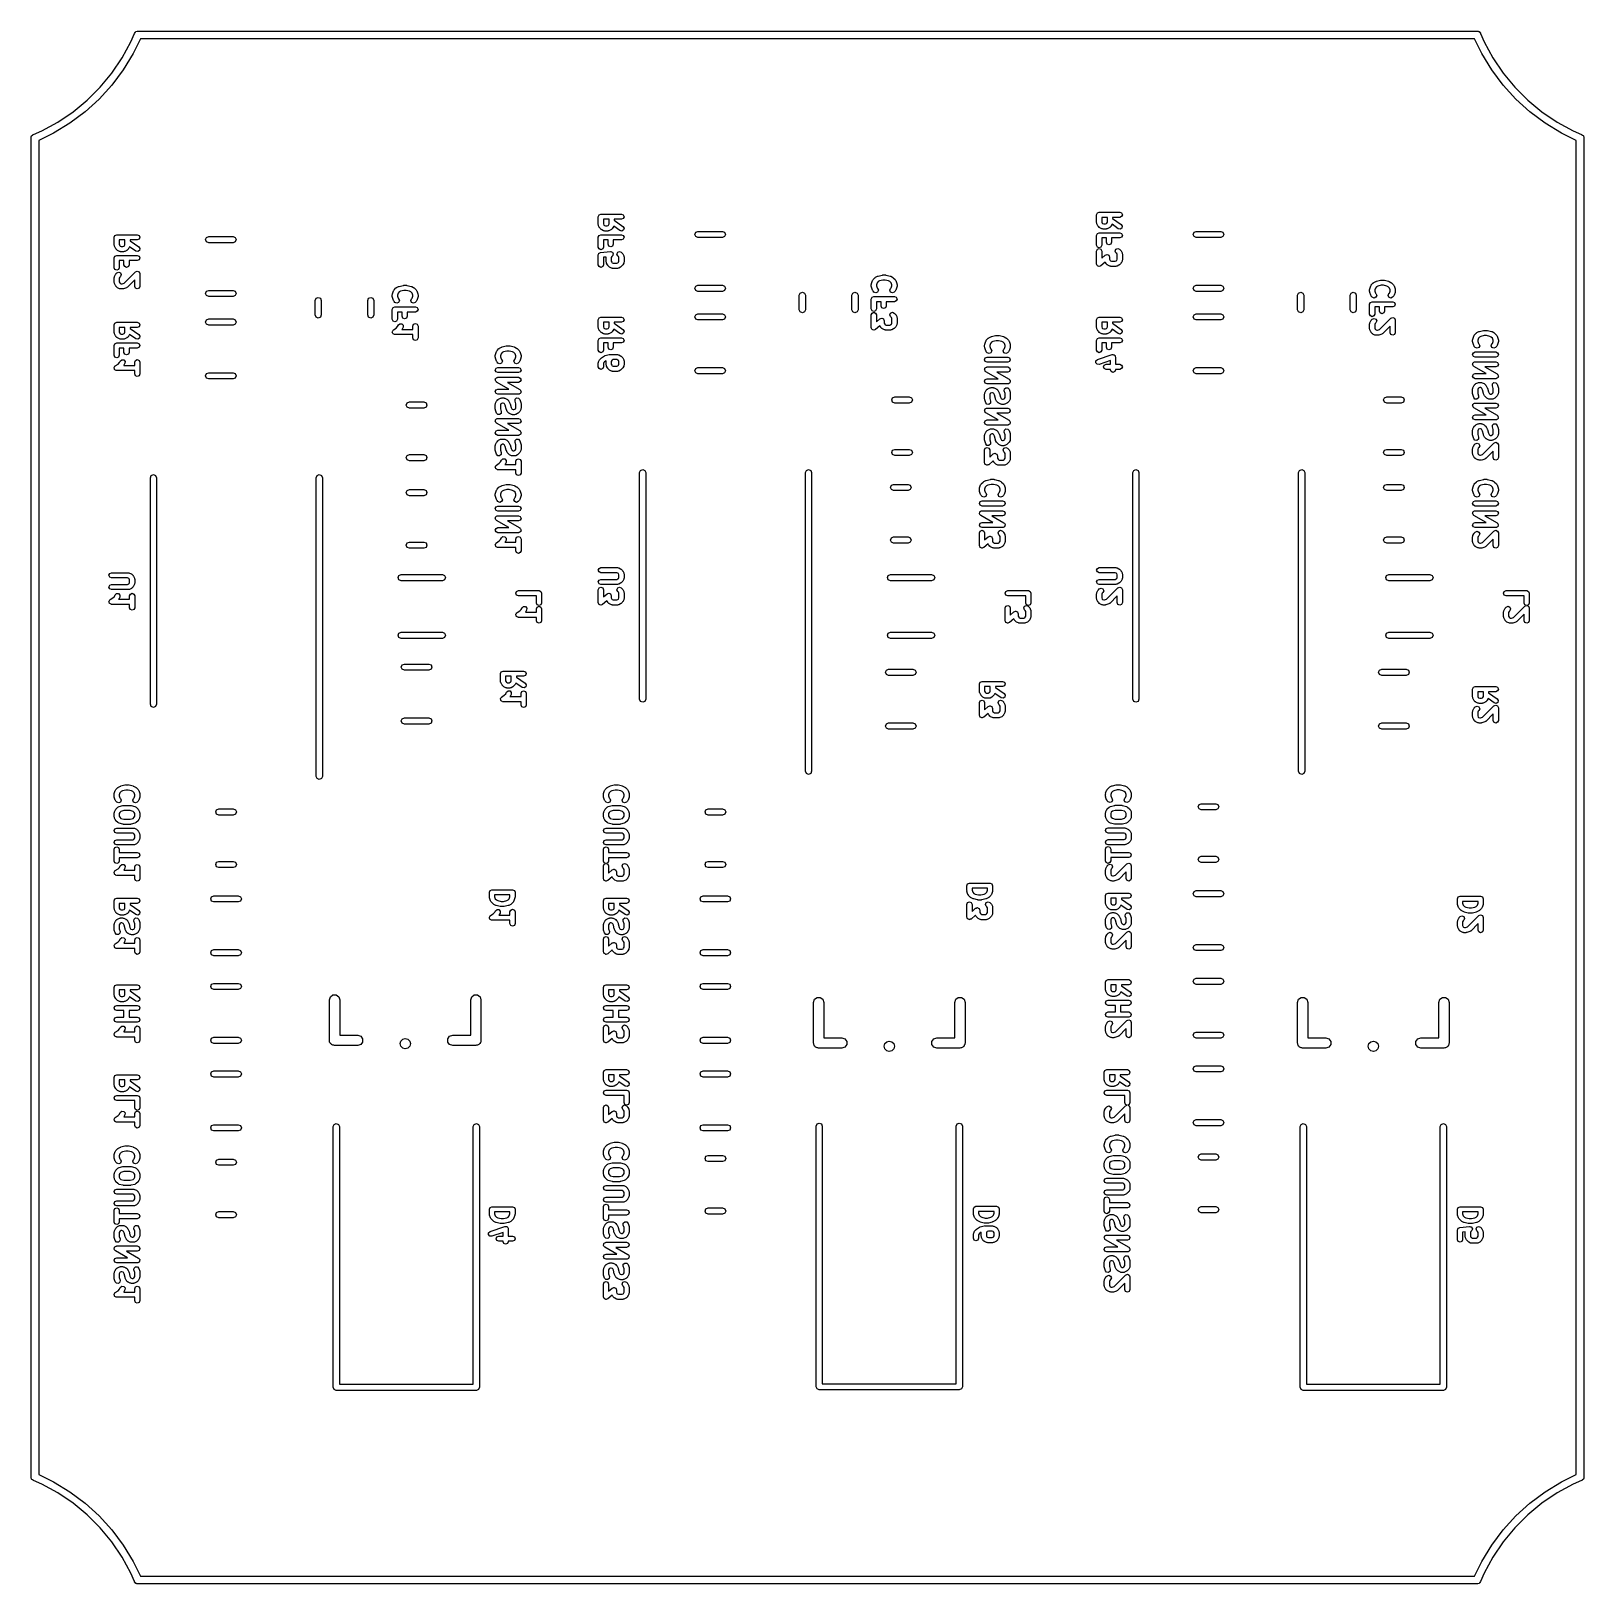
# Model space of a CAD drawing. Extents: x 86.6 to 116.8, y -73.1 to -42.9.
import ezdxf

# ---------------------------------------------------------------- set-up
doc = ezdxf.new("R2010")
doc.units = 0
doc.layers.add('BLACK', color=7, linetype='CONTINUOUS')

msp = doc.modelspace()

# ---------------------------------------------------------------- linework, layer by layer
at = {"layer": 'BLACK', "linetype": 'CONTINUOUS'}
for p, q in [((88.550275, -43.137192), (88.620263, -42.973873)), ((88.736038, -43.078418), (88.596716, -43.365034)), ((88.620263, -42.973874), (88.633816, -42.958391)), ((88.620263, -42.973873), (88.620263, -42.973874)), ((88.633816, -42.958391), (88.640991, -42.945965)), ((88.640991, -42.945965), (88.646425, -42.943986)), ((88.646425, -42.943986), (88.650794, -42.938997)), ((88.650794, -42.938997), (88.675652, -42.933348)), ((88.675652, -42.933348), (88.6892, -42.928418)), ((88.6892, -42.928418), (114.6892, -42.928418)), ((114.642351, -43.078418), (88.736038, -43.078418)), ((114.781675, -43.365039), (114.642351, -43.078418)), ((114.6892, -42.928418), (114.714852, -42.932941)), ((114.714852, -42.932941), (114.720013, -42.937271)), ((114.720013, -42.937271), (114.727606, -42.938997)), ((114.727606, -42.938997), (114.742927, -42.956499)), ((114.742927, -42.956499), (114.754152, -42.965918)), ((114.754152, -42.965918), (114.754903, -42.97018)), ((114.754903, -42.97018), (114.758137, -42.973874)), ((114.758137, -42.973874), (114.758128, -42.973877)), ((114.758128, -42.973877), (114.828116, -43.137196)), ((88.379898, -43.44905), (88.550275, -43.137192)), ((88.596716, -43.365034), (88.404487, -43.680273)), ((114.973904, -43.680279), (114.781675, -43.365039)), ((114.828116, -43.137196), (114.998494, -43.449055)), ((88.180669, -43.743315), (88.379898, -43.44905)), ((88.404487, -43.680273), (88.183185, -43.975829)), ((115.195207, -43.975835), (114.973904, -43.680279)), ((114.998494, -43.449055), (115.197723, -43.743321)), ((87.703109, -44.268606), (87.954391, -44.017326)), ((88.183185, -43.975829), (87.934811, -44.249028)), ((87.954391, -44.017326), (88.180669, -43.743315)), ((115.443582, -44.249035), (115.195207, -43.975835)), ((115.197723, -43.743321), (115.424002, -44.017333)), ((115.424002, -44.017333), (115.675284, -44.268614)), ((87.429096, -44.494883), (87.703109, -44.268606)), ((87.934811, -44.249028), (87.66161, -44.497401)), ((115.716784, -44.497408), (115.443582, -44.249035)), ((115.675284, -44.268614), (115.949298, -44.494891)), ((87.13483, -44.69411), (87.429096, -44.494883)), ((87.66161, -44.497401), (87.366053, -44.718701)), ((116.012341, -44.718709), (115.716784, -44.497408)), ((115.949298, -44.494891), (116.243565, -44.694118)), ((86.659652, -44.934472), (86.822971, -44.864486)), ((87.050813, -44.910928), (86.7642, -45.050246)), ((86.822971, -44.864486), (87.13483, -44.69411)), ((87.366053, -44.718701), (87.050813, -44.910928)), ((116.327582, -44.910937), (116.012341, -44.718709)), ((116.243565, -44.694118), (116.555425, -44.864495)), ((116.6142, -45.050257), (116.327582, -44.910937)), ((116.555425, -44.864495), (116.718744, -44.934481)), ((86.6142, -45.003418), (86.618723, -44.977766)), ((86.6142, -71.003418), (86.6142, -45.003418)), ((86.618723, -44.977766), (86.623053, -44.972605)), ((86.623053, -44.972605), (86.624779, -44.965012)), ((86.624779, -44.965012), (86.642281, -44.94969)), ((86.642281, -44.94969), (86.6517, -44.938466)), ((86.6517, -44.938466), (86.655962, -44.937714)), ((86.655962, -44.937714), (86.659656, -44.934481)), ((86.659656, -44.934481), (86.659652, -44.934472)), ((86.7642, -45.050246), (86.7642, -70.956578)), ((116.6142, -70.956568), (116.6142, -45.050257)), ((116.718744, -44.934481), (116.734226, -44.948034)), ((116.734226, -44.948034), (116.746653, -44.955209)), ((116.746653, -44.955209), (116.748631, -44.960643)), ((116.748631, -44.960643), (116.753621, -44.965012)), ((116.753621, -44.965012), (116.75927, -44.989875)), ((116.75927, -44.989875), (116.7642, -45.003418)), ((116.7642, -45.003418), (116.7642, -71.003418)), ((97.627247, -46.533334), (97.641892, -46.497979)), ((97.627247, -46.685715), (97.627247, -46.533334)), ((97.6317, -46.696467), (97.627247, -46.685715)), ((97.632526, -46.708076), (97.6317, -46.696467)), ((97.651574, -46.746171), (97.632526, -46.708076)), ((97.641892, -46.497979), (97.677247, -46.483334)), ((97.677247, -46.483334), (98.077247, -46.483334)), ((97.836771, -46.583334), (97.727247, -46.583334)), ((97.727247, -46.583334), (97.727247, -46.673911)), ((97.727247, -46.673911), (97.737387, -46.694192)), ((97.737387, -46.694192), (97.74496, -46.701764)), ((97.74496, -46.701764), (97.765241, -46.711905)), ((97.765241, -46.711905), (97.798777, -46.711905)), ((97.798777, -46.711905), (97.819059, -46.701763)), ((97.819059, -46.701763), (97.82663, -46.694191)), ((97.82663, -46.694191), (97.836771, -46.673911)), ((97.836771, -46.673911), (97.836771, -46.583334)), ((97.926738, -46.717582), (97.912444, -46.746171)), ((98.048574, -46.802866), (97.926738, -46.717582)), ((98.077247, -46.583334), (97.936771, -46.583334)), ((97.936771, -46.583334), (97.936771, -46.602538)), ((97.936771, -46.602538), (98.10592, -46.720943)), ((98.077247, -46.483334), (98.112602, -46.497979)), ((98.112602, -46.568689), (98.077247, -46.583334)), ((98.10592, -46.720943), (98.126485, -46.753216)), ((98.112602, -46.497979), (98.127247, -46.533334)), ((98.127247, -46.533334), (98.112602, -46.568689)), ((107.302247, -46.495834), (107.316892, -46.460479)), ((107.302247, -46.648215), (107.302247, -46.495834)), ((107.3067, -46.658967), (107.302247, -46.648215)), ((107.307526, -46.670576), (107.3067, -46.658967)), ((107.326574, -46.708671), (107.307526, -46.670576)), ((107.316892, -46.460479), (107.352247, -46.445834)), ((107.33279, -46.714062), (107.326574, -46.708671)), ((107.33594, -46.721665), (107.33279, -46.714062)), ((107.354987, -46.740713), (107.33594, -46.721665)), ((107.352247, -46.445834), (107.752247, -46.445834)), ((107.511771, -46.545834), (107.402247, -46.545834)), ((107.402247, -46.545834), (107.402247, -46.636411)), ((107.402247, -46.636411), (107.412387, -46.656692)), ((107.412387, -46.656692), (107.41996, -46.664264)), ((107.41996, -46.664264), (107.440241, -46.674405)), ((107.440241, -46.674405), (107.473777, -46.674405)), ((107.473777, -46.674405), (107.494059, -46.664263)), ((107.494059, -46.664263), (107.50163, -46.656691)), ((107.50163, -46.656691), (107.511771, -46.636411)), ((107.511771, -46.636411), (107.511771, -46.545834)), ((107.578079, -46.721665), (107.559031, -46.740712)), ((107.581228, -46.714061), (107.578079, -46.721665)), ((107.587444, -46.708671), (107.581228, -46.714061)), ((107.601738, -46.680082), (107.587444, -46.708671)), ((107.723574, -46.765366), (107.601738, -46.680082)), ((107.752247, -46.545834), (107.611771, -46.545834)), ((107.611771, -46.545834), (107.611771, -46.565038)), ((107.611771, -46.565038), (107.78092, -46.683443)), ((107.752247, -46.445834), (107.787602, -46.460479)), ((107.787602, -46.531189), (107.752247, -46.545834)), ((107.78092, -46.683443), (107.801485, -46.715716)), ((107.787602, -46.460479), (107.802247, -46.495834)), ((107.802247, -46.495834), (107.787602, -46.531189)), ((107.801485, -46.715716), (107.793208, -46.753078)), ((88.227247, -46.933334), (88.241892, -46.897979)), ((88.227247, -47.085715), (88.227247, -46.933334)), ((88.241892, -46.897979), (88.277247, -46.883334)), ((88.277247, -46.883334), (88.677247, -46.883334)), ((88.436771, -46.983334), (88.327247, -46.983334)), ((88.327247, -46.983334), (88.327247, -47.073911)), ((88.436771, -47.073911), (88.436771, -46.983334)), ((88.677247, -46.983334), (88.536771, -46.983334)), ((88.536771, -46.983334), (88.536771, -47.002538)), ((88.536771, -47.002538), (88.70592, -47.120943)), ((88.677247, -46.883334), (88.712602, -46.897979)), ((88.712602, -46.968689), (88.677247, -46.983334)), ((88.712602, -46.897979), (88.727247, -46.933334)), ((88.727247, -46.933334), (88.712602, -46.968689)), ((90.002742, -46.9775), (90.020316, -46.935074)), ((90.020316, -47.019926), (90.002742, -46.9775)), ((90.020316, -46.935074), (90.062742, -46.9175)), ((90.062742, -47.0375), (90.020316, -47.019926)), ((90.062742, -46.9175), (90.537258, -46.9175)), ((90.537258, -46.9175), (90.579684, -46.935074)), ((90.579684, -47.019926), (90.537258, -47.0375)), ((90.579684, -46.935074), (90.597258, -46.9775)), ((90.597258, -46.9775), (90.579684, -47.019926)), ((97.627247, -46.933334), (97.641892, -46.897979)), ((97.627247, -47.12381), (97.627247, -46.933334)), ((97.641892, -46.897979), (97.677247, -46.883334)), ((97.65779, -46.751562), (97.651574, -46.746171)), ((97.66094, -46.759165), (97.65779, -46.751562)), ((97.679987, -46.778213), (97.66094, -46.759165)), ((97.677247, -46.883334), (98.077247, -46.883334)), ((97.68759, -46.781362), (97.679987, -46.778213)), ((97.692981, -46.787578), (97.68759, -46.781362)), ((97.731078, -46.806627), (97.692981, -46.787578)), ((97.817723, -46.983334), (97.727247, -46.983334)), ((97.727247, -46.983334), (97.727247, -47.12381)), ((97.742687, -46.807451), (97.731078, -46.806627)), ((97.753438, -46.811905), (97.742687, -46.807451)), ((97.81058, -46.811905), (97.753438, -46.811905)), ((97.821332, -46.807451), (97.81058, -46.811905)), ((97.817723, -47.066667), (97.817723, -46.983334)), ((97.832941, -46.806626), (97.821332, -46.807451)), ((97.871037, -46.787578), (97.832941, -46.806626)), ((97.876428, -46.781361), (97.871037, -46.787578)), ((97.884031, -46.778212), (97.876428, -46.781361)), ((97.903079, -46.759165), (97.884031, -46.778212)), ((97.906228, -46.751561), (97.903079, -46.759165)), ((97.912444, -46.746171), (97.906228, -46.751561)), ((98.077247, -46.983334), (97.917723, -46.983334)), ((97.917723, -46.983334), (97.917723, -47.066667)), ((98.085936, -46.811143), (98.048574, -46.802866)), ((98.077247, -46.883334), (98.112602, -46.897979)), ((98.112602, -46.968689), (98.077247, -46.983334)), ((98.118208, -46.790578), (98.085936, -46.811143)), ((98.112602, -46.897979), (98.127247, -46.933334)), ((98.127247, -46.933334), (98.112602, -46.968689)), ((98.126485, -46.753216), (98.118208, -46.790578)), ((99.502742, -46.8775), (99.520316, -46.835074)), ((99.520316, -46.919926), (99.502742, -46.8775)), ((99.520316, -46.835074), (99.562742, -46.8175)), ((99.562742, -46.9375), (99.520316, -46.919926)), ((99.562742, -46.8175), (100.037258, -46.8175)), ((100.037258, -46.9375), (99.562742, -46.9375)), ((100.037258, -46.8175), (100.079684, -46.835074)), ((100.079684, -46.919926), (100.037258, -46.9375)), ((100.079684, -46.835074), (100.097258, -46.8775)), ((100.097258, -46.8775), (100.079684, -46.919926)), ((107.302247, -46.895834), (107.316892, -46.860479)), ((107.302247, -47.08631), (107.302247, -46.895834)), ((107.316892, -46.860479), (107.352247, -46.845834)), ((107.352247, -46.845834), (107.752247, -46.845834)), ((107.36259, -46.743862), (107.354987, -46.740713)), ((107.367981, -46.750078), (107.36259, -46.743862)), ((107.406078, -46.769127), (107.367981, -46.750078)), ((107.492723, -46.945834), (107.402247, -46.945834)), ((107.402247, -46.945834), (107.402247, -47.08631)), ((107.417687, -46.769951), (107.406078, -46.769127)), ((107.428438, -46.774405), (107.417687, -46.769951)), ((107.48558, -46.774405), (107.428438, -46.774405)), ((107.496332, -46.769951), (107.48558, -46.774405)), ((107.492723, -47.029167), (107.492723, -46.945834)), ((107.507368, -47.064522), (107.492723, -47.029167)), ((107.507941, -46.769126), (107.496332, -46.769951)), ((107.546037, -46.750078), (107.507941, -46.769126)), ((107.551428, -46.743861), (107.546037, -46.750078)), ((107.559031, -46.740712), (107.551428, -46.743861)), ((107.592723, -47.029167), (107.578078, -47.064522)), ((107.752247, -46.945834), (107.592723, -46.945834)), ((107.592723, -46.945834), (107.592723, -47.029167)), ((107.760936, -46.773643), (107.723574, -46.765366)), ((107.752247, -46.845834), (107.787602, -46.860479)), ((107.787602, -46.931189), (107.752247, -46.945834)), ((107.793208, -46.753078), (107.760936, -46.773643)), ((107.787602, -46.860479), (107.802247, -46.895834)), ((107.802247, -46.895834), (107.787602, -46.931189)), ((109.177742, -46.8775), (109.195316, -46.835074)), ((109.195316, -46.919926), (109.177742, -46.8775)), ((109.195316, -46.835074), (109.237742, -46.8175)), ((109.237742, -46.9375), (109.195316, -46.919926)), ((109.237742, -46.8175), (109.712258, -46.8175)), ((109.712258, -46.9375), (109.237742, -46.9375)), ((109.712258, -46.8175), (109.754684, -46.835074)), ((109.754684, -46.919926), (109.712258, -46.9375)), ((109.754684, -46.835074), (109.772258, -46.8775)), ((109.772258, -46.8775), (109.754684, -46.919926)), ((88.2317, -47.096467), (88.227247, -47.085715)), ((88.227247, -47.333334), (88.241892, -47.297979)), ((88.227247, -47.52381), (88.227247, -47.333334)), ((88.232526, -47.108076), (88.2317, -47.096467)), ((88.251574, -47.146171), (88.232526, -47.108076)), ((88.241892, -47.297979), (88.277247, -47.283334)), ((88.25779, -47.151562), (88.251574, -47.146171)), ((88.26094, -47.159165), (88.25779, -47.151562)), ((88.279987, -47.178213), (88.26094, -47.159165)), ((88.277247, -47.283334), (88.677247, -47.283334)), ((88.28759, -47.181362), (88.279987, -47.178213)), ((88.292981, -47.187578), (88.28759, -47.181362)), ((88.331078, -47.206627), (88.292981, -47.187578)), ((88.327247, -47.073911), (88.337387, -47.094192)), ((88.342687, -47.207451), (88.331078, -47.206627)), ((88.337387, -47.094192), (88.34496, -47.101764)), ((88.353438, -47.211905), (88.342687, -47.207451)), ((88.34496, -47.101764), (88.365241, -47.111905)), ((88.41058, -47.211905), (88.353438, -47.211905)), ((88.365241, -47.111905), (88.398777, -47.111905)), ((88.398777, -47.111905), (88.419059, -47.101763)), ((88.421332, -47.207451), (88.41058, -47.211905)), ((88.419059, -47.101763), (88.42663, -47.094191)), ((88.432941, -47.206626), (88.421332, -47.207451)), ((88.42663, -47.094191), (88.436771, -47.073911)), ((88.471037, -47.187578), (88.432941, -47.206626)), ((88.476428, -47.181361), (88.471037, -47.187578)), ((88.484031, -47.178212), (88.476428, -47.181361)), ((88.503079, -47.159165), (88.484031, -47.178212)), ((88.506228, -47.151561), (88.503079, -47.159165)), ((88.512444, -47.146171), (88.506228, -47.151561)), ((88.526738, -47.117582), (88.512444, -47.146171)), ((88.648574, -47.202866), (88.526738, -47.117582)), ((88.685936, -47.211143), (88.648574, -47.202866)), ((88.677247, -47.283334), (88.712602, -47.297979)), ((88.718208, -47.190578), (88.685936, -47.211143)), ((88.70592, -47.120943), (88.726485, -47.153216)), ((88.712602, -47.297979), (88.727247, -47.333334)), ((88.727247, -47.333334), (88.712602, -47.368689)), ((88.726485, -47.153216), (88.718208, -47.190578)), ((90.537258, -47.0375), (90.062742, -47.0375)), ((97.641892, -47.159165), (97.627247, -47.12381)), ((97.627247, -47.276191), (97.633686, -47.260645)), ((97.627247, -47.466667), (97.627247, -47.276191)), ((97.633686, -47.260645), (97.638549, -47.244529)), ((97.638549, -47.244529), (97.64088, -47.243278)), ((97.64088, -47.243278), (97.641892, -47.240836)), ((97.677247, -47.17381), (97.641892, -47.159165)), ((97.641892, -47.240836), (97.657437, -47.234396)), ((97.657437, -47.234396), (97.672272, -47.226439)), ((97.672272, -47.226439), (97.862748, -47.207391)), ((97.712602, -47.159165), (97.677247, -47.17381)), ((97.727247, -47.12381), (97.712602, -47.159165)), ((97.779628, -47.316202), (97.727247, -47.32144)), ((97.727247, -47.32144), (97.727247, -47.466667)), ((97.779628, -47.409524), (97.779628, -47.316202)), ((97.832368, -47.102022), (97.817723, -47.066667)), ((97.867723, -47.116667), (97.832368, -47.102022)), ((97.862748, -47.207391), (97.86528, -47.208155)), ((97.86528, -47.208155), (97.867722, -47.207144)), ((97.867722, -47.207144), (97.883265, -47.213581)), ((97.903078, -47.102022), (97.867723, -47.116667)), ((97.889768, -47.305808), (97.879628, -47.326089)), ((97.879628, -47.326089), (97.879628, -47.39772)), ((97.883265, -47.213581), (97.899384, -47.218445)), ((97.903079, -47.292498), (97.889768, -47.305808)), ((97.899384, -47.218445), (97.900634, -47.220775)), ((97.900634, -47.220775), (97.903077, -47.221787)), ((97.903077, -47.221787), (97.909516, -47.237332)), ((97.917723, -47.066667), (97.903078, -47.102022)), ((97.90409, -47.290054), (97.903079, -47.292498)), ((97.906421, -47.288805), (97.90409, -47.290054)), ((97.911284, -47.272685), (97.906421, -47.288805)), ((97.909516, -47.237332), (97.917475, -47.252168)), ((97.917722, -47.257142), (97.911284, -47.272685)), ((97.917475, -47.252168), (97.91671, -47.2547)), ((97.91671, -47.2547), (97.917722, -47.257142)), ((97.989152, -47.257143), (98.003797, -47.221788)), ((98.003797, -47.292498), (97.989152, -47.257143)), ((98.003797, -47.221788), (98.039152, -47.207143)), ((98.017105, -47.305806), (98.003797, -47.292498)), ((98.027247, -47.326089), (98.017105, -47.305806)), ((98.027247, -47.39772), (98.027247, -47.326089)), ((98.039152, -47.207143), (98.074507, -47.221788)), ((98.074507, -47.221788), (98.093555, -47.240836)), ((98.093555, -47.240836), (98.096703, -47.248438)), ((98.096703, -47.248438), (98.102922, -47.253831)), ((98.102922, -47.253831), (98.121968, -47.291926)), ((98.121968, -47.291926), (98.122792, -47.303532)), ((98.122792, -47.303532), (98.127247, -47.314286)), ((98.127247, -47.314286), (98.127247, -47.409524)), ((107.316892, -47.121665), (107.302247, -47.08631)), ((107.302247, -47.200595), (107.316892, -47.16524)), ((107.302247, -47.448214), (107.302247, -47.200595)), ((107.352247, -47.13631), (107.316892, -47.121665)), ((107.316892, -47.16524), (107.352247, -47.150595)), ((107.387602, -47.121665), (107.352247, -47.13631)), ((107.352247, -47.150595), (107.387602, -47.16524)), ((107.402247, -47.08631), (107.387602, -47.121665)), ((107.387602, -47.16524), (107.402247, -47.200595)), ((107.402247, -47.200595), (107.402247, -47.338025)), ((107.402247, -47.338025), (107.471703, -47.277252)), ((107.471703, -47.277252), (107.488373, -47.271614)), ((107.488373, -47.271614), (107.504628, -47.264881)), ((107.504628, -47.264881), (107.50627, -47.265561)), ((107.50627, -47.265561), (107.507954, -47.264992)), ((107.542723, -47.079167), (107.507368, -47.064522)), ((107.507954, -47.264992), (107.523727, -47.272792)), ((107.523727, -47.272792), (107.539983, -47.279526)), ((107.539983, -47.279526), (107.540663, -47.281167)), ((107.540663, -47.281167), (107.542257, -47.281956)), ((107.542257, -47.281956), (107.547894, -47.298626)), ((107.578078, -47.064522), (107.542723, -47.079167)), ((107.547894, -47.298626), (107.554628, -47.314881)), ((107.554628, -47.314881), (107.554628, -47.36022)), ((107.664152, -47.200595), (107.678797, -47.16524)), ((107.678797, -47.23595), (107.664152, -47.200595)), ((107.678797, -47.16524), (107.714152, -47.150595)), ((107.692105, -47.249258), (107.678797, -47.23595)), ((107.702247, -47.269541), (107.692105, -47.249258)), ((107.702247, -47.36022), (107.702247, -47.269541)), ((107.714152, -47.150595), (107.749507, -47.16524)), ((107.749507, -47.16524), (107.768555, -47.184288)), ((107.768555, -47.184288), (107.771703, -47.19189)), ((107.771703, -47.19189), (107.777922, -47.197283)), ((107.777922, -47.197283), (107.796968, -47.235378)), ((107.796968, -47.235378), (107.797792, -47.246984)), ((107.797792, -47.246984), (107.802247, -47.257738)), ((107.802247, -47.257738), (107.802247, -47.372024)), ((88.241892, -47.559165), (88.227247, -47.52381)), ((88.277247, -47.57381), (88.241892, -47.559165)), ((88.260939, -47.640837), (88.279986, -47.621789)), ((88.312602, -47.559165), (88.277247, -47.57381)), ((88.279986, -47.621789), (88.315341, -47.607144)), ((88.327247, -47.52381), (88.312602, -47.559165)), ((88.315341, -47.607144), (88.350696, -47.621787)), ((88.417723, -47.383334), (88.327247, -47.383334)), ((88.327247, -47.383334), (88.327247, -47.52381)), ((88.350696, -47.621787), (88.365341, -47.657142)), ((88.417723, -47.466667), (88.417723, -47.383334)), ((88.432368, -47.502022), (88.417723, -47.466667)), ((88.421667, -47.822965), (88.641892, -47.60274)), ((88.467723, -47.516667), (88.432368, -47.502022)), ((88.503078, -47.502022), (88.467723, -47.516667)), ((88.517723, -47.466667), (88.503078, -47.502022)), ((88.677247, -47.383334), (88.517723, -47.383334)), ((88.517723, -47.383334), (88.517723, -47.466667)), ((88.641892, -47.60274), (88.677247, -47.588095)), ((88.712602, -47.368689), (88.677247, -47.383334)), ((88.677247, -47.588095), (88.712602, -47.60274)), ((88.712602, -47.60274), (88.727247, -47.638095)), ((97.641892, -47.502022), (97.627247, -47.466667)), ((97.677247, -47.516667), (97.641892, -47.502022)), ((97.712602, -47.502022), (97.677247, -47.516667)), ((97.727247, -47.466667), (97.712602, -47.502022)), ((97.784081, -47.420276), (97.779628, -47.409524)), ((97.784907, -47.431885), (97.784081, -47.420276)), ((97.803955, -47.46998), (97.784907, -47.431885)), ((97.810171, -47.475371), (97.803955, -47.46998)), ((97.81332, -47.482973), (97.810171, -47.475371)), ((97.832367, -47.502021), (97.81332, -47.482973)), ((97.839969, -47.50517), (97.832367, -47.502021)), ((97.845363, -47.511389), (97.839969, -47.50517)), ((97.883459, -47.530436), (97.845363, -47.511389)), ((97.879628, -47.39772), (97.889768, -47.418001)), ((97.895067, -47.53126), (97.883459, -47.530436)), ((97.889768, -47.418001), (97.89734, -47.425573)), ((97.905819, -47.535714), (97.895067, -47.53126)), ((97.89734, -47.425573), (97.917622, -47.435714)), ((98.001057, -47.535714), (97.905819, -47.535714)), ((97.917622, -47.435714), (97.989254, -47.435714)), ((97.989254, -47.435714), (98.009534, -47.425574)), ((98.011807, -47.53126), (98.001057, -47.535714)), ((98.009534, -47.425574), (98.017105, -47.418003)), ((98.023417, -47.530436), (98.011807, -47.53126)), ((98.017105, -47.418003), (98.027247, -47.39772)), ((98.061512, -47.511389), (98.023417, -47.530436)), ((98.066904, -47.505171), (98.061512, -47.511389)), ((98.074507, -47.502022), (98.066904, -47.505171)), ((98.093555, -47.482974), (98.074507, -47.502022)), ((98.096703, -47.475371), (98.093555, -47.482974)), ((98.102922, -47.469979), (98.096703, -47.475371)), ((98.121968, -47.431884), (98.102922, -47.469979)), ((98.122792, -47.420277), (98.121968, -47.431884)), ((98.127247, -47.409524), (98.122792, -47.420277)), ((107.30898, -47.464468), (107.302247, -47.448214)), ((107.314618, -47.481139), (107.30898, -47.464468)), ((107.316211, -47.481927), (107.314618, -47.481139)), ((107.316892, -47.483569), (107.316211, -47.481927)), ((107.333147, -47.490302), (107.316892, -47.483569)), ((107.348921, -47.498103), (107.333147, -47.490302)), ((107.350604, -47.497533), (107.348921, -47.498103)), ((107.352247, -47.498214), (107.350604, -47.497533)), ((107.368501, -47.49148), (107.352247, -47.498214)), ((107.385172, -47.485843), (107.368501, -47.49148)), ((107.468973, -47.412517), (107.385172, -47.485843)), ((107.478955, -47.43248), (107.468973, -47.412517)), ((107.485171, -47.437871), (107.478955, -47.43248)), ((107.48832, -47.445473), (107.485171, -47.437871)), ((107.507367, -47.464521), (107.48832, -47.445473)), ((107.514969, -47.46767), (107.507367, -47.464521)), ((107.520363, -47.473889), (107.514969, -47.46767)), ((107.558459, -47.492936), (107.520363, -47.473889)), ((107.554628, -47.36022), (107.564768, -47.380501)), ((107.570067, -47.49376), (107.558459, -47.492936)), ((107.564768, -47.380501), (107.57234, -47.388073)), ((107.580819, -47.498214), (107.570067, -47.49376)), ((107.57234, -47.388073), (107.592622, -47.398214)), ((107.676057, -47.498214), (107.580819, -47.498214)), ((107.592622, -47.398214), (107.664254, -47.398214)), ((107.664254, -47.398214), (107.684534, -47.388074)), ((107.686807, -47.49376), (107.676057, -47.498214)), ((107.684534, -47.388074), (107.692105, -47.380503)), ((107.698417, -47.492936), (107.686807, -47.49376)), ((107.692105, -47.380503), (107.702247, -47.36022)), ((107.736512, -47.473889), (107.698417, -47.492936)), ((107.741904, -47.467671), (107.736512, -47.473889)), ((107.749507, -47.464522), (107.741904, -47.467671)), ((107.768555, -47.445474), (107.749507, -47.464522)), ((107.771703, -47.437871), (107.768555, -47.445474)), ((107.777922, -47.432479), (107.771703, -47.437871)), ((107.796968, -47.394384), (107.777922, -47.432479)), ((107.797792, -47.382777), (107.796968, -47.394384)), ((107.802247, -47.372024), (107.797792, -47.382777)), ((88.227247, -47.714286), (88.2317, -47.703533)), ((88.227247, -47.809524), (88.227247, -47.714286)), ((88.2317, -47.820276), (88.227247, -47.809524)), ((88.2317, -47.703533), (88.232526, -47.691925)), ((88.232526, -47.831885), (88.2317, -47.820276)), ((88.232526, -47.691925), (88.251574, -47.65383)), ((88.251574, -47.86998), (88.232526, -47.831885)), ((88.251574, -47.65383), (88.25779, -47.648438)), ((88.25779, -47.875371), (88.251574, -47.86998)), ((88.25779, -47.648438), (88.260939, -47.640837)), ((88.260939, -47.882973), (88.25779, -47.875371)), ((88.279986, -47.902021), (88.260939, -47.882973)), ((88.287588, -47.90517), (88.279986, -47.902021)), ((88.292982, -47.911389), (88.287588, -47.90517)), ((88.331078, -47.930436), (88.292982, -47.911389)), ((88.337387, -47.705808), (88.327247, -47.726089)), ((88.327247, -47.726089), (88.327247, -47.79772)), ((88.327247, -47.79772), (88.337387, -47.818001)), ((88.342686, -47.93126), (88.331078, -47.930436)), ((88.350698, -47.692498), (88.337387, -47.705808)), ((88.337387, -47.818001), (88.344959, -47.825573)), ((88.353438, -47.935714), (88.342686, -47.93126)), ((88.344959, -47.825573), (88.365241, -47.835714)), ((88.365341, -47.657142), (88.350698, -47.692498)), ((88.391533, -47.935714), (88.353438, -47.935714)), ((88.365241, -47.835714), (88.38342, -47.835714)), ((88.38342, -47.835714), (88.421667, -47.822965)), ((88.399135, -47.932564), (88.391533, -47.935714)), ((88.407344, -47.933148), (88.399135, -47.932564)), ((88.464487, -47.914101), (88.407344, -47.933148)), ((88.473279, -47.906475), (88.464487, -47.914101)), ((88.484031, -47.902022), (88.473279, -47.906475)), ((88.627247, -47.758805), (88.484031, -47.902022)), ((88.627247, -47.885714), (88.627247, -47.758805)), ((88.641892, -47.921069), (88.627247, -47.885714)), ((88.677247, -47.935714), (88.641892, -47.921069)), ((88.712602, -47.921069), (88.677247, -47.935714)), ((88.727247, -47.885714), (88.712602, -47.921069)), ((88.727247, -47.638095), (88.727247, -47.885714)), ((93.66094, -47.955121), (93.699034, -47.917026)), ((93.699034, -47.917026), (93.706637, -47.913876)), ((93.706637, -47.913876), (93.71203, -47.907659)), ((93.71203, -47.907659), (93.750125, -47.888613)), ((93.750125, -47.888613), (93.755791, -47.88821)), ((93.755791, -47.88821), (93.760358, -47.884827)), ((93.760358, -47.884827), (93.836549, -47.865779)), ((93.836549, -47.865779), (93.842819, -47.866712)), ((93.842819, -47.866712), (93.848676, -47.864286)), ((93.848676, -47.864286), (93.905819, -47.864286)), ((93.905819, -47.864286), (93.911675, -47.866712)), ((93.911675, -47.866712), (93.917946, -47.865779)), ((93.917946, -47.865779), (93.994136, -47.884827)), ((93.994136, -47.884827), (93.9987, -47.888209)), ((93.9987, -47.888209), (94.004369, -47.888612)), ((94.004369, -47.888612), (94.042464, -47.907659)), ((94.042464, -47.907659), (94.047855, -47.913875)), ((94.047855, -47.913875), (94.055459, -47.917025)), ((94.055459, -47.917025), (94.093555, -47.95512)), ((99.502742, -47.9225), (99.520316, -47.880074)), ((99.520316, -47.964926), (99.502742, -47.9225)), ((99.520316, -47.880074), (99.562742, -47.8625)), ((99.562742, -47.8625), (100.037258, -47.8625)), ((100.037258, -47.8625), (100.079684, -47.880074)), ((100.079684, -47.880074), (100.097258, -47.9225)), ((100.097258, -47.9225), (100.079684, -47.964926)), ((102.927247, -47.847619), (102.930396, -47.840015)), ((102.927247, -47.885715), (102.927247, -47.847619)), ((102.930396, -47.893318), (102.927247, -47.885715)), ((102.929813, -47.831807), (102.948861, -47.774664)), ((102.930396, -47.840015), (102.929813, -47.831807)), ((102.929813, -47.901527), (102.930396, -47.893318)), ((102.948861, -47.958669), (102.929813, -47.901527)), ((102.948861, -47.774664), (102.956486, -47.765872)), ((102.956486, -47.765872), (102.96094, -47.755121)), ((102.96094, -47.755121), (102.999034, -47.717026)), ((102.999034, -47.717026), (103.006637, -47.713876)), ((103.006637, -47.713876), (103.01203, -47.707659)), ((103.01203, -47.707659), (103.050125, -47.688613)), ((103.039996, -47.817484), (103.027247, -47.855733)), ((103.027247, -47.855733), (103.027247, -47.8776)), ((103.027247, -47.8776), (103.039996, -47.915848)), ((103.064007, -47.793474), (103.039996, -47.817484)), ((103.039996, -47.915848), (103.050698, -47.92655)), ((103.050125, -47.688613), (103.055791, -47.68821)), ((103.050698, -47.92655), (103.065341, -47.961906)), ((103.055791, -47.68821), (103.060358, -47.684827)), ((103.060358, -47.684827), (103.136549, -47.665779)), ((103.089937, -47.780509), (103.064007, -47.793474)), ((103.154831, -47.764286), (103.089937, -47.780509)), ((103.136549, -47.665779), (103.142819, -47.666712)), ((103.142819, -47.666712), (103.148676, -47.664286)), ((103.148676, -47.664286), (103.205819, -47.664286)), ((103.199664, -47.764286), (103.154831, -47.764286)), ((103.264556, -47.780509), (103.199664, -47.764286)), ((103.205819, -47.664286), (103.211675, -47.666712)), ((103.211675, -47.666712), (103.217946, -47.665779)), ((103.217946, -47.665779), (103.294136, -47.684827)), ((103.290484, -47.793472), (103.264556, -47.780509)), ((103.289152, -47.961905), (103.303797, -47.92655)), ((103.314498, -47.817486), (103.290484, -47.793472)), ((103.294136, -47.684827), (103.2987, -47.688209)), ((103.2987, -47.688209), (103.304369, -47.688612)), ((103.303797, -47.92655), (103.314498, -47.915848)), ((103.304369, -47.688612), (103.342464, -47.707659)), ((103.327247, -47.855731), (103.314498, -47.817486)), ((103.314498, -47.915848), (103.327247, -47.877602)), ((103.327247, -47.877602), (103.327247, -47.855731)), ((103.342464, -47.707659), (103.347855, -47.713875)), ((103.347855, -47.713875), (103.355459, -47.717025)), ((103.355459, -47.717025), (103.393555, -47.75512)), ((103.393555, -47.75512), (103.398008, -47.765872)), ((103.398008, -47.765872), (103.405634, -47.774665)), ((103.405634, -47.774665), (103.424681, -47.831808)), ((103.424681, -47.901526), (103.405634, -47.958668)), ((103.424681, -47.831808), (103.424097, -47.840016)), ((103.424097, -47.840016), (103.427247, -47.847619)), ((103.427247, -47.885715), (103.424097, -47.893317)), ((103.424097, -47.893317), (103.424681, -47.901526)), ((103.427247, -47.847619), (103.427247, -47.885715)), ((109.177742, -47.9225), (109.195316, -47.880074)), ((109.195316, -47.964926), (109.177742, -47.9225)), ((109.195316, -47.880074), (109.237742, -47.8625)), ((109.237742, -47.8625), (109.712258, -47.8625)), ((109.712258, -47.8625), (109.754684, -47.880074)), ((109.754684, -47.880074), (109.772258, -47.9225)), ((109.772258, -47.9225), (109.754684, -47.964926)), ((112.604813, -47.931807), (112.623861, -47.874664)), ((112.605396, -47.940015), (112.604813, -47.931807)), ((112.623861, -47.874664), (112.631486, -47.865872)), ((112.631486, -47.865872), (112.63594, -47.855121)), ((112.63594, -47.855121), (112.674034, -47.817026)), ((112.674034, -47.817026), (112.681637, -47.813876)), ((112.681637, -47.813876), (112.68703, -47.807659)), ((112.68703, -47.807659), (112.725125, -47.788613)), ((112.714996, -47.917484), (112.702247, -47.955733)), ((112.739007, -47.893474), (112.714996, -47.917484)), ((112.725125, -47.788613), (112.730791, -47.78821)), ((112.730791, -47.78821), (112.735358, -47.784827)), ((112.735358, -47.784827), (112.811549, -47.765779)), ((112.764937, -47.880509), (112.739007, -47.893474)), ((112.829831, -47.864286), (112.764937, -47.880509)), ((112.811549, -47.765779), (112.817819, -47.766712)), ((112.817819, -47.766712), (112.823676, -47.764286)), ((112.823676, -47.764286), (112.880819, -47.764286)), ((112.874664, -47.864286), (112.829831, -47.864286)), ((112.939556, -47.880509), (112.874664, -47.864286)), ((112.880819, -47.764286), (112.886675, -47.766712)), ((112.886675, -47.766712), (112.892946, -47.765779)), ((112.892946, -47.765779), (112.969136, -47.784827)), ((112.965484, -47.893472), (112.939556, -47.880509)), ((112.989498, -47.917486), (112.965484, -47.893472)), ((112.969136, -47.784827), (112.9737, -47.788209)), ((112.9737, -47.788209), (112.979369, -47.788612)), ((112.979369, -47.788612), (113.017464, -47.807659)), ((113.002247, -47.955731), (112.989498, -47.917486)), ((113.017464, -47.807659), (113.022855, -47.813875)), ((113.022855, -47.813875), (113.030459, -47.817025)), ((113.030459, -47.817025), (113.068555, -47.85512)), ((113.068555, -47.85512), (113.073008, -47.865872)), ((113.073008, -47.865872), (113.080634, -47.874665)), ((113.080634, -47.874665), (113.099681, -47.931808)), ((113.099681, -47.931808), (113.099097, -47.940016)), ((90.002742, -48.0225), (90.020316, -47.980074)), ((90.020316, -48.064926), (90.002742, -48.0225)), ((90.020316, -47.980074), (90.062742, -47.9625)), ((90.062742, -48.0825), (90.020316, -48.064926)), ((90.062742, -47.9625), (90.537258, -47.9625)), ((90.537258, -48.0825), (90.062742, -48.0825)), ((90.537258, -47.9625), (90.579684, -47.980074)), ((90.579684, -48.064926), (90.537258, -48.0825)), ((90.579684, -47.980074), (90.597258, -48.0225)), ((90.597258, -48.0225), (90.579684, -48.064926)), ((92.13, -48.15942), (92.147574, -48.116994)), ((92.13, -48.44058), (92.13, -48.15942)), ((92.147574, -48.116994), (92.19, -48.09942)), ((92.19, -48.09942), (92.232426, -48.116994)), ((92.232426, -48.116994), (92.25, -48.15942)), ((92.25, -48.15942), (92.25, -48.44058)), ((93.15, -48.15942), (93.167574, -48.116994)), ((93.15, -48.44058), (93.15, -48.15942)), ((93.167574, -48.116994), (93.21, -48.09942)), ((93.21, -48.09942), (93.252426, -48.116994)), ((93.252426, -48.116994), (93.27, -48.15942)), ((93.27, -48.15942), (93.27, -48.44058)), ((93.627247, -48.047619), (93.630396, -48.040015)), ((93.627247, -48.085715), (93.627247, -48.047619)), ((93.630396, -48.093318), (93.627247, -48.085715)), ((93.629813, -48.031807), (93.648861, -47.974664)), ((93.630396, -48.040015), (93.629813, -48.031807)), ((93.629813, -48.101527), (93.630396, -48.093318)), ((93.648861, -48.158669), (93.629813, -48.101527)), ((93.648861, -47.974664), (93.656486, -47.965872)), ((93.656486, -48.16746), (93.648861, -48.158669)), ((93.656486, -47.965872), (93.66094, -47.955121)), ((93.660939, -48.178211), (93.656486, -48.16746)), ((93.679986, -48.197259), (93.660939, -48.178211)), ((93.715341, -48.211904), (93.679986, -48.197259)), ((93.750696, -48.197261), (93.715341, -48.211904)), ((93.739996, -48.017484), (93.727247, -48.055733)), ((93.727247, -48.055733), (93.727247, -48.0776)), ((93.727247, -48.0776), (93.739996, -48.115848)), ((93.764007, -47.993474), (93.739996, -48.017484)), ((93.739996, -48.115848), (93.750698, -48.12655)), ((93.765341, -48.161906), (93.750696, -48.197261)), ((93.750698, -48.12655), (93.765341, -48.161906)), ((93.789937, -47.980509), (93.764007, -47.993474)), ((93.854831, -47.964286), (93.789937, -47.980509)), ((93.899664, -47.964286), (93.854831, -47.964286)), ((93.964556, -47.980509), (93.899664, -47.964286)), ((93.990484, -47.993472), (93.964556, -47.980509)), ((93.989152, -48.161905), (94.003797, -48.12655)), ((94.003797, -48.19726), (93.989152, -48.161905)), ((94.014498, -48.017486), (93.990484, -47.993472)), ((94.003797, -48.12655), (94.014498, -48.115848)), ((94.039152, -48.211905), (94.003797, -48.19726)), ((94.027247, -48.055731), (94.014498, -48.017486)), ((94.014498, -48.115848), (94.027247, -48.077602)), ((94.027247, -48.077602), (94.027247, -48.055731)), ((94.074507, -48.19726), (94.039152, -48.211905)), ((94.093555, -48.178212), (94.074507, -48.19726)), ((94.093555, -47.95512), (94.098008, -47.965872)), ((94.098008, -48.16746), (94.093555, -48.178212)), ((94.098008, -47.965872), (94.105634, -47.974665)), ((94.105634, -48.158668), (94.098008, -48.16746)), ((94.105634, -47.974665), (94.124681, -48.031808)), ((94.124681, -48.101526), (94.105634, -48.158668)), ((94.124681, -48.031808), (94.124097, -48.040016)), ((94.124097, -48.040016), (94.127247, -48.047619)), ((94.127247, -48.085715), (94.124097, -48.093317)), ((94.124097, -48.093317), (94.124681, -48.101526)), ((94.127247, -48.047619), (94.127247, -48.085715)), ((99.562742, -47.9825), (99.520316, -47.964926)), ((100.037258, -47.9825), (99.562742, -47.9825)), ((100.079684, -47.964926), (100.037258, -47.9825)), ((101.53, -48.05942), (101.547574, -48.016994)), ((101.53, -48.34058), (101.53, -48.05942)), ((101.547574, -48.016994), (101.59, -47.99942)), ((101.59, -47.99942), (101.632426, -48.016994)), ((101.632426, -48.016994), (101.65, -48.05942)), ((101.65, -48.05942), (101.65, -48.34058)), ((102.55, -48.05942), (102.567574, -48.016994)), ((102.55, -48.34058), (102.55, -48.05942)), ((102.567574, -48.016994), (102.61, -47.99942)), ((102.61, -47.99942), (102.652426, -48.016994)), ((102.652426, -48.016994), (102.67, -48.05942)), ((102.67, -48.05942), (102.67, -48.34058)), ((102.927247, -48.133334), (102.941892, -48.097979)), ((102.927247, -48.32381), (102.927247, -48.133334)), ((102.941892, -48.097979), (102.977247, -48.083334)), ((102.956486, -47.96746), (102.948861, -47.958669)), ((102.960939, -47.978211), (102.956486, -47.96746)), ((102.979986, -47.997259), (102.960939, -47.978211)), ((102.977247, -48.083334), (103.377247, -48.083334)), ((103.015341, -48.011904), (102.979986, -47.997259)), ((103.050696, -47.997261), (103.015341, -48.011904)), ((103.117723, -48.183334), (103.027247, -48.183334)), ((103.027247, -48.183334), (103.027247, -48.32381)), ((103.065341, -47.961906), (103.050696, -47.997261)), ((103.117723, -48.266667), (103.117723, -48.183334)), ((103.377247, -48.183334), (103.217723, -48.183334)), ((103.217723, -48.183334), (103.217723, -48.266667)), ((103.303797, -47.99726), (103.289152, -47.961905)), ((103.339152, -48.011905), (103.303797, -47.99726)), ((103.374507, -47.99726), (103.339152, -48.011905)), ((103.393555, -47.978212), (103.374507, -47.99726)), ((103.377247, -48.083334), (103.412602, -48.097979)), ((103.412602, -48.168689), (103.377247, -48.183334)), ((103.398008, -47.96746), (103.393555, -47.978212)), ((103.405634, -47.958668), (103.398008, -47.96746)), ((103.412602, -48.097979), (103.427247, -48.133334)), ((103.427247, -48.133334), (103.412602, -48.168689)), ((109.237742, -47.9825), (109.195316, -47.964926)), ((109.712258, -47.9825), (109.237742, -47.9825)), ((109.754684, -47.964926), (109.712258, -47.9825)), ((111.205, -48.05942), (111.222574, -48.016994)), ((111.205, -48.34058), (111.205, -48.05942)), ((111.222574, -48.016994), (111.265, -47.99942)), ((111.265, -47.99942), (111.307426, -48.016994)), ((111.307426, -48.016994), (111.325, -48.05942)), ((111.325, -48.05942), (111.325, -48.34058)), ((112.225, -48.05942), (112.242574, -48.016994)), ((112.225, -48.34058), (112.225, -48.05942)), ((112.242574, -48.016994), (112.285, -47.99942)), ((112.285, -47.99942), (112.327426, -48.016994)), ((112.327426, -48.016994), (112.345, -48.05942)), ((112.345, -48.05942), (112.345, -48.34058)), ((112.602247, -47.947619), (112.605396, -47.940015)), ((112.602247, -47.985715), (112.602247, -47.947619)), ((112.605396, -47.993318), (112.602247, -47.985715)), ((112.602247, -48.233334), (112.616892, -48.197979)), ((112.602247, -48.42381), (112.602247, -48.233334)), ((112.604813, -48.001527), (112.605396, -47.993318)), ((112.623861, -48.058669), (112.604813, -48.001527)), ((112.616892, -48.197979), (112.652247, -48.183334)), ((112.631486, -48.06746), (112.623861, -48.058669)), ((112.635939, -48.078211), (112.631486, -48.06746)), ((112.654986, -48.097259), (112.635939, -48.078211)), ((112.652247, -48.183334), (113.052247, -48.183334)), ((112.690341, -48.111904), (112.654986, -48.097259)), ((112.725696, -48.097261), (112.690341, -48.111904)), ((112.702247, -47.955733), (112.702247, -47.9776)), ((112.702247, -47.9776), (112.714996, -48.015848)), ((112.714996, -48.015848), (112.725698, -48.02655)), ((112.740341, -48.061906), (112.725696, -48.097261)), ((112.725698, -48.02655), (112.740341, -48.061906)), ((112.964152, -48.061905), (112.978797, -48.02655)), ((112.978797, -48.09726), (112.964152, -48.061905)), ((112.978797, -48.02655), (112.989498, -48.015848)), ((113.014152, -48.111905), (112.978797, -48.09726)), ((112.989498, -48.015848), (113.002247, -47.977602)), ((113.002247, -47.977602), (113.002247, -47.955731)), ((113.049507, -48.09726), (113.014152, -48.111905)), ((113.068555, -48.078212), (113.049507, -48.09726)), ((113.052247, -48.183334), (113.087602, -48.197979)), ((113.073008, -48.06746), (113.068555, -48.078212)), ((113.080634, -48.058668), (113.073008, -48.06746)), ((113.099681, -48.001526), (113.080634, -48.058668)), ((113.087602, -48.197979), (113.102247, -48.233334)), ((113.102247, -48.233334), (113.087602, -48.268689)), ((113.099097, -47.940016), (113.102247, -47.947619)), ((113.102247, -47.985715), (113.099097, -47.993317)), ((113.099097, -47.993317), (113.099681, -48.001526)), ((113.102247, -47.947619), (113.102247, -47.985715)), ((90.002742, -48.5775), (90.020316, -48.535074)), ((90.020316, -48.535074), (90.062742, -48.5175)), ((90.062742, -48.5175), (90.537258, -48.5175)), ((90.537258, -48.5175), (90.579684, -48.535074)), ((90.579684, -48.535074), (90.597258, -48.5775)), ((92.147574, -48.483006), (92.13, -48.44058)), ((92.19, -48.50058), (92.147574, -48.483006)), ((92.232426, -48.483006), (92.19, -48.50058)), ((92.25, -48.44058), (92.232426, -48.483006)), ((93.167574, -48.483006), (93.15, -48.44058)), ((93.21, -48.50058), (93.167574, -48.483006)), ((93.252426, -48.483006), (93.21, -48.50058)), ((93.27, -48.44058), (93.252426, -48.483006)), ((93.627247, -48.333334), (93.641892, -48.297979)), ((93.627247, -48.52381), (93.627247, -48.333334)), ((93.641892, -48.559165), (93.627247, -48.52381)), ((93.641892, -48.297979), (93.677247, -48.283334)), ((93.677247, -48.283334), (94.077247, -48.283334)), ((93.727247, -48.52381), (93.712602, -48.559165)), ((93.817723, -48.383334), (93.727247, -48.383334)), ((93.727247, -48.383334), (93.727247, -48.52381)), ((93.817723, -48.466667), (93.817723, -48.383334)), ((93.832368, -48.502022), (93.817723, -48.466667)), ((93.867723, -48.516667), (93.832368, -48.502022)), ((93.903078, -48.502022), (93.867723, -48.516667)), ((93.917723, -48.466667), (93.903078, -48.502022)), ((94.077247, -48.383334), (93.917723, -48.383334)), ((93.917723, -48.383334), (93.917723, -48.466667)), ((94.077247, -48.283334), (94.112602, -48.297979)), ((94.112602, -48.368689), (94.077247, -48.383334)), ((94.112602, -48.297979), (94.127247, -48.333334)), ((94.127247, -48.333334), (94.112602, -48.368689)), ((97.627247, -48.533334), (97.641892, -48.497979)), ((97.627247, -48.685715), (97.627247, -48.533334)), ((97.641892, -48.497979), (97.677247, -48.483334)), ((97.677247, -48.483334), (98.077247, -48.483334)), ((98.077247, -48.483334), (98.112602, -48.497979)), ((98.112602, -48.497979), (98.127247, -48.533334)), ((98.127247, -48.533334), (98.112602, -48.568689)), ((99.502742, -48.4775), (99.520316, -48.435074)), ((99.520316, -48.519926), (99.502742, -48.4775)), ((99.520316, -48.435074), (99.562742, -48.4175)), ((99.562742, -48.5375), (99.520316, -48.519926)), ((99.562742, -48.4175), (100.037258, -48.4175)), ((100.037258, -48.5375), (99.562742, -48.5375)), ((100.037258, -48.4175), (100.079684, -48.435074)), ((100.079684, -48.519926), (100.037258, -48.5375)), ((100.079684, -48.435074), (100.097258, -48.4775)), ((100.097258, -48.4775), (100.079684, -48.519926)), ((101.547574, -48.383006), (101.53, -48.34058)), ((101.59, -48.40058), (101.547574, -48.383006)), ((101.632426, -48.383006), (101.59, -48.40058)), ((101.65, -48.34058), (101.632426, -48.383006)), ((102.567574, -48.383006), (102.55, -48.34058)), ((102.61, -48.40058), (102.567574, -48.383006)), ((102.652426, -48.383006), (102.61, -48.40058)), ((102.67, -48.34058), (102.652426, -48.383006)), ((102.941892, -48.359165), (102.927247, -48.32381)), ((102.927247, -48.438095), (102.941892, -48.40274)), ((102.927247, -48.685714), (102.927247, -48.438095)), ((102.977247, -48.37381), (102.941892, -48.359165)), ((102.941892, -48.40274), (102.977247, -48.388095)), ((103.012602, -48.359165), (102.977247, -48.37381)), ((102.977247, -48.388095), (103.012602, -48.40274)), ((103.027247, -48.32381), (103.012602, -48.359165)), ((103.012602, -48.40274), (103.027247, -48.438095)), ((103.027247, -48.438095), (103.027247, -48.575525)), ((103.027247, -48.575525), (103.096703, -48.514752)), ((103.096703, -48.514752), (103.113373, -48.509114)), ((103.113373, -48.509114), (103.129628, -48.502381)), ((103.132368, -48.302022), (103.117723, -48.266667)), ((103.129628, -48.502381), (103.13127, -48.503061)), ((103.13127, -48.503061), (103.132954, -48.502492)), ((103.167723, -48.316667), (103.132368, -48.302022)), ((103.132954, -48.502492), (103.148727, -48.510292)), ((103.148727, -48.510292), (103.164983, -48.517026)), ((103.164983, -48.517026), (103.165663, -48.518667)), ((103.165663, -48.518667), (103.167257, -48.519456)), ((103.167257, -48.519456), (103.172894, -48.536126)), ((103.203078, -48.302022), (103.167723, -48.316667)), ((103.172894, -48.536126), (103.179628, -48.552381)), ((103.217723, -48.266667), (103.203078, -48.302022)), ((103.289152, -48.438095), (103.303797, -48.40274)), ((103.303797, -48.47345), (103.289152, -48.438095)), ((103.303797, -48.40274), (103.339152, -48.388095)), ((103.317105, -48.486758), (103.303797, -48.47345)), ((103.327247, -48.507041), (103.317105, -48.486758)), ((103.327247, -48.59772), (103.327247, -48.507041)), ((103.339152, -48.388095), (103.374507, -48.40274)), ((103.374507, -48.40274), (103.393555, -48.421788)), ((103.393555, -48.421788), (103.396703, -48.42939)), ((103.396703, -48.42939), (103.402922, -48.434783)), ((103.402922, -48.434783), (103.421968, -48.472878)), ((103.421968, -48.472878), (103.422792, -48.484484)), ((103.422792, -48.484484), (103.427247, -48.495238)), ((103.427247, -48.495238), (103.427247, -48.609524)), ((107.302247, -48.533334), (107.316892, -48.497979)), ((107.302247, -48.685715), (107.302247, -48.533334)), ((107.316892, -48.497979), (107.352247, -48.483334)), ((107.352247, -48.483334), (107.752247, -48.483334)), ((107.752247, -48.483334), (107.787602, -48.497979)), ((107.787602, -48.497979), (107.802247, -48.533334)), ((107.802247, -48.533334), (107.787602, -48.568689)), ((109.177742, -48.4775), (109.195316, -48.435074)), ((109.195316, -48.519926), (109.177742, -48.4775)), ((109.195316, -48.435074), (109.237742, -48.4175)), ((109.237742, -48.5375), (109.195316, -48.519926)), ((109.237742, -48.4175), (109.712258, -48.4175)), ((109.712258, -48.5375), (109.237742, -48.5375)), ((109.712258, -48.4175), (109.754684, -48.435074)), ((109.754684, -48.519926), (109.712258, -48.5375)), ((109.754684, -48.435074), (109.772258, -48.4775)), ((109.772258, -48.4775), (109.754684, -48.519926)), ((111.222574, -48.383006), (111.205, -48.34058)), ((111.265, -48.40058), (111.222574, -48.383006)), ((111.307426, -48.383006), (111.265, -48.40058)), ((111.325, -48.34058), (111.307426, -48.383006)), ((112.242574, -48.383006), (112.225, -48.34058)), ((112.285, -48.40058), (112.242574, -48.383006)), ((112.327426, -48.383006), (112.285, -48.40058)), ((112.345, -48.34058), (112.327426, -48.383006)), ((112.616892, -48.459165), (112.602247, -48.42381)), ((112.652247, -48.47381), (112.616892, -48.459165)), ((112.63279, -48.548438), (112.635939, -48.540837)), ((112.635939, -48.540837), (112.654986, -48.521789)), ((112.687602, -48.459165), (112.652247, -48.47381)), ((112.654986, -48.521789), (112.690341, -48.507144)), ((112.702247, -48.42381), (112.687602, -48.459165)), ((112.690341, -48.507144), (112.725696, -48.521787)), ((112.792723, -48.283334), (112.702247, -48.283334)), ((112.702247, -48.283334), (112.702247, -48.42381)), ((112.725696, -48.521787), (112.740341, -48.557142)), ((112.792723, -48.366667), (112.792723, -48.283334)), ((112.807368, -48.402022), (112.792723, -48.366667)), ((112.796667, -48.722965), (113.016892, -48.50274)), ((112.842723, -48.416667), (112.807368, -48.402022)), ((112.878078, -48.402022), (112.842723, -48.416667)), ((112.892723, -48.366667), (112.878078, -48.402022)), ((113.052247, -48.283334), (112.892723, -48.283334)), ((112.892723, -48.283334), (112.892723, -48.366667)), ((113.016892, -48.50274), (113.052247, -48.488095)), ((113.087602, -48.268689), (113.052247, -48.283334)), ((113.052247, -48.488095), (113.087602, -48.50274)), ((113.087602, -48.50274), (113.102247, -48.538095)), ((113.102247, -48.538095), (113.102247, -48.785714)), ((88.227247, -48.633334), (88.241892, -48.597979)), ((88.227247, -48.785715), (88.227247, -48.633334)), ((88.2317, -48.796467), (88.227247, -48.785715)), ((88.232526, -48.808076), (88.2317, -48.796467)), ((88.251574, -48.846171), (88.232526, -48.808076)), ((88.241892, -48.597979), (88.277247, -48.583334)), ((88.277247, -48.583334), (88.677247, -48.583334)), ((88.436771, -48.683334), (88.327247, -48.683334)), ((88.327247, -48.683334), (88.327247, -48.773911)), ((88.327247, -48.773911), (88.337387, -48.794192)), ((88.337387, -48.794192), (88.34496, -48.801764)), ((88.34496, -48.801764), (88.365241, -48.811905)), ((88.365241, -48.811905), (88.398777, -48.811905)), ((88.398777, -48.811905), (88.419059, -48.801763)), ((88.419059, -48.801763), (88.42663, -48.794191)), ((88.42663, -48.794191), (88.436771, -48.773911)), ((88.436771, -48.773911), (88.436771, -48.683334)), ((88.526738, -48.817582), (88.512444, -48.846171)), ((88.648574, -48.902866), (88.526738, -48.817582)), ((88.677247, -48.683334), (88.536771, -48.683334)), ((88.536771, -48.683334), (88.536771, -48.702538)), ((88.536771, -48.702538), (88.70592, -48.820943)), ((88.677247, -48.583334), (88.712602, -48.597979)), ((88.712602, -48.668689), (88.677247, -48.683334)), ((88.70592, -48.820943), (88.726485, -48.853216)), ((88.712602, -48.597979), (88.727247, -48.633334)), ((88.727247, -48.633334), (88.712602, -48.668689)), ((90.020316, -48.619926), (90.002742, -48.5775)), ((90.062742, -48.6375), (90.020316, -48.619926)), ((90.537258, -48.6375), (90.062742, -48.6375)), ((90.579684, -48.619926), (90.537258, -48.6375)), ((90.597258, -48.5775), (90.579684, -48.619926)), ((93.627247, -48.771429), (93.629216, -48.766673)), ((93.632819, -48.784881), (93.627247, -48.771429)), ((93.628218, -48.761624), (93.636319, -48.749526)), ((93.629216, -48.766673), (93.628218, -48.761624)), ((93.635645, -48.799164), (93.632819, -48.784881)), ((93.639922, -48.802028), (93.635645, -48.799164)), ((93.636319, -48.749526), (93.641892, -48.736074)), ((93.641892, -48.806784), (93.639922, -48.802028)), ((93.677247, -48.57381), (93.641892, -48.559165)), ((93.641892, -48.736074), (93.646647, -48.734104)), ((93.655344, -48.812356), (93.641892, -48.806784)), ((93.646647, -48.734104), (93.649512, -48.729827)), ((93.649512, -48.729827), (93.702535, -48.694477)), ((93.667442, -48.820458), (93.655344, -48.812356)), ((93.672491, -48.819459), (93.667442, -48.820458)), ((93.677247, -48.821429), (93.672491, -48.819459)), ((93.712602, -48.559165), (93.677247, -48.57381)), ((94.027247, -48.821429), (93.677247, -48.821429)), ((93.702535, -48.694477), (93.731393, -48.665619)), ((93.731393, -48.665619), (93.746812, -48.634782)), ((93.746812, -48.634782), (93.775722, -48.609709)), ((93.775722, -48.609709), (93.813894, -48.612422)), ((93.817206, -48.717599), (93.81279, -48.721429)), ((93.81279, -48.721429), (94.027247, -48.721429)), ((93.813894, -48.612422), (93.838967, -48.641332)), ((93.836254, -48.679504), (93.817206, -48.717599)), ((93.838967, -48.641332), (93.836254, -48.679504)), ((94.027247, -48.657143), (94.041892, -48.621788)), ((94.027247, -48.721429), (94.027247, -48.657143)), ((94.027247, -48.885714), (94.027247, -48.821429)), ((94.041892, -48.621788), (94.077247, -48.607143)), ((94.077247, -48.607143), (94.112602, -48.621788)), ((94.112602, -48.621788), (94.127247, -48.657143)), ((94.127247, -48.657143), (94.127247, -48.885714)), ((97.6317, -48.696467), (97.627247, -48.685715)), ((97.632526, -48.708076), (97.6317, -48.696467)), ((97.651574, -48.746171), (97.632526, -48.708076)), ((97.65779, -48.751562), (97.651574, -48.746171)), ((97.66094, -48.759165), (97.65779, -48.751562)), ((97.679987, -48.778213), (97.66094, -48.759165)), ((97.68759, -48.781362), (97.679987, -48.778213)), ((97.692981, -48.787578), (97.68759, -48.781362)), ((97.731078, -48.806627), (97.692981, -48.787578)), ((97.836771, -48.583334), (97.727247, -48.583334)), ((97.727247, -48.583334), (97.727247, -48.673911)), ((97.727247, -48.673911), (97.737387, -48.694192)), ((97.742687, -48.807451), (97.731078, -48.806627)), ((97.737387, -48.694192), (97.74496, -48.701764)), ((97.753438, -48.811905), (97.742687, -48.807451)), ((97.74496, -48.701764), (97.765241, -48.711905)), ((97.81058, -48.811905), (97.753438, -48.811905)), ((97.765241, -48.711905), (97.798777, -48.711905)), ((97.798777, -48.711905), (97.819059, -48.701763)), ((97.821332, -48.807451), (97.81058, -48.811905)), ((97.819059, -48.701763), (97.82663, -48.694191)), ((97.832941, -48.806626), (97.821332, -48.807451)), ((97.82663, -48.694191), (97.836771, -48.673911)), ((97.871037, -48.787578), (97.832941, -48.806626)), ((97.836771, -48.673911), (97.836771, -48.583334)), ((97.876428, -48.781361), (97.871037, -48.787578)), ((97.884031, -48.778212), (97.876428, -48.781361)), ((97.903079, -48.759165), (97.884031, -48.778212)), ((97.906228, -48.751561), (97.903079, -48.759165)), ((97.912444, -48.746171), (97.906228, -48.751561)), ((97.926738, -48.717582), (97.912444, -48.746171)), ((98.048574, -48.802866), (97.926738, -48.717582)), ((98.077247, -48.583334), (97.936771, -48.583334)), ((97.936771, -48.583334), (97.936771, -48.602538)), ((97.936771, -48.602538), (98.10592, -48.720943)), ((98.085936, -48.811143), (98.048574, -48.802866)), ((98.112602, -48.568689), (98.077247, -48.583334)), ((98.118208, -48.790578), (98.085936, -48.811143)), ((98.10592, -48.720943), (98.126485, -48.753216)), ((98.126485, -48.753216), (98.118208, -48.790578)), ((102.93398, -48.701968), (102.927247, -48.685714)), ((102.939618, -48.718639), (102.93398, -48.701968)), ((102.941211, -48.719427), (102.939618, -48.718639)), ((102.941892, -48.721069), (102.941211, -48.719427)), ((102.958147, -48.727802), (102.941892, -48.721069)), ((102.973921, -48.735603), (102.958147, -48.727802)), ((102.975604, -48.735033), (102.973921, -48.735603)), ((102.977247, -48.735714), (102.975604, -48.735033)), ((102.993501, -48.72898), (102.977247, -48.735714)), ((103.010172, -48.723343), (102.993501, -48.72898)), ((103.093973, -48.650017), (103.010172, -48.723343)), ((103.103955, -48.66998), (103.093973, -48.650017)), ((103.110171, -48.675371), (103.103955, -48.66998)), ((103.11332, -48.682973), (103.110171, -48.675371)), ((103.132367, -48.702021), (103.11332, -48.682973)), ((103.139969, -48.70517), (103.132367, -48.702021)), ((103.145363, -48.711389), (103.139969, -48.70517)), ((103.183459, -48.730436), (103.145363, -48.711389)), ((103.179628, -48.552381), (103.179628, -48.59772)), ((103.179628, -48.59772), (103.189768, -48.618001)), ((103.195067, -48.73126), (103.183459, -48.730436)), ((103.189768, -48.618001), (103.19734, -48.625573)), ((103.205819, -48.735714), (103.195067, -48.73126)), ((103.19734, -48.625573), (103.217622, -48.635714)), ((103.301057, -48.735714), (103.205819, -48.735714)), ((103.217622, -48.635714), (103.289254, -48.635714)), ((103.289254, -48.635714), (103.309534, -48.625574)), ((103.311807, -48.73126), (103.301057, -48.735714)), ((103.309534, -48.625574), (103.317105, -48.618003)), ((103.323417, -48.730436), (103.311807, -48.73126)), ((103.317105, -48.618003), (103.327247, -48.59772)), ((103.361512, -48.711389), (103.323417, -48.730436)), ((103.366904, -48.705171), (103.361512, -48.711389)), ((103.374507, -48.702022), (103.366904, -48.705171)), ((103.393555, -48.682974), (103.374507, -48.702022)), ((103.396703, -48.675371), (103.393555, -48.682974)), ((103.402922, -48.669979), (103.396703, -48.675371)), ((103.421968, -48.631884), (103.402922, -48.669979)), ((103.422792, -48.620277), (103.421968, -48.631884)), ((103.427247, -48.609524), (103.422792, -48.620277)), ((105.260358, -48.861017), (105.336549, -48.841969)), ((105.336549, -48.841969), (105.342819, -48.842902)), ((105.342819, -48.842902), (105.348676, -48.840476)), ((105.348676, -48.840476), (105.405819, -48.840476)), ((105.405819, -48.840476), (105.411675, -48.842902)), ((105.411675, -48.842902), (105.417946, -48.841969)), ((105.417946, -48.841969), (105.494136, -48.861017)), ((107.3067, -48.696467), (107.302247, -48.685715)), ((107.307526, -48.708076), (107.3067, -48.696467)), ((107.326574, -48.746171), (107.307526, -48.708076)), ((107.33279, -48.751562), (107.326574, -48.746171)), ((107.33594, -48.759165), (107.33279, -48.751562)), ((107.354987, -48.778213), (107.33594, -48.759165)), ((107.36259, -48.781362), (107.354987, -48.778213)), ((107.367981, -48.787578), (107.36259, -48.781362)), ((107.406078, -48.806627), (107.367981, -48.787578)), ((107.511771, -48.583334), (107.402247, -48.583334)), ((107.402247, -48.583334), (107.402247, -48.673911)), ((107.402247, -48.673911), (107.412387, -48.694192)), ((107.417687, -48.807451), (107.406078, -48.806627)), ((107.412387, -48.694192), (107.41996, -48.701764)), ((107.428438, -48.811905), (107.417687, -48.807451)), ((107.41996, -48.701764), (107.440241, -48.711905)), ((107.48558, -48.811905), (107.428438, -48.811905)), ((107.440241, -48.711905), (107.473777, -48.711905)), ((107.473777, -48.711905), (107.494059, -48.701763)), ((107.496332, -48.807451), (107.48558, -48.811905)), ((107.494059, -48.701763), (107.50163, -48.694191)), ((107.507941, -48.806626), (107.496332, -48.807451)), ((107.50163, -48.694191), (107.511771, -48.673911)), ((107.546037, -48.787578), (107.507941, -48.806626)), ((107.511771, -48.673911), (107.511771, -48.583334)), ((107.551428, -48.781361), (107.546037, -48.787578)), ((107.559031, -48.778212), (107.551428, -48.781361)), ((107.578079, -48.759165), (107.559031, -48.778212)), ((107.581228, -48.751561), (107.578079, -48.759165)), ((107.587444, -48.746171), (107.581228, -48.751561)), ((107.601738, -48.717582), (107.587444, -48.746171)), ((107.723574, -48.802866), (107.601738, -48.717582)), ((107.752247, -48.583334), (107.611771, -48.583334)), ((107.611771, -48.583334), (107.611771, -48.602538)), ((107.611771, -48.602538), (107.78092, -48.720943)), ((107.760936, -48.811143), (107.723574, -48.802866)), ((107.787602, -48.568689), (107.752247, -48.583334)), ((107.793208, -48.790578), (107.760936, -48.811143)), ((107.78092, -48.720943), (107.801485, -48.753216)), ((107.801485, -48.753216), (107.793208, -48.790578)), ((112.602247, -48.614286), (112.6067, -48.603533)), ((112.602247, -48.709524), (112.602247, -48.614286)), ((112.6067, -48.720276), (112.602247, -48.709524)), ((112.6067, -48.603533), (112.607526, -48.591925)), ((112.607526, -48.731885), (112.6067, -48.720276)), ((112.607526, -48.591925), (112.626574, -48.55383)), ((112.626574, -48.76998), (112.607526, -48.731885)), ((112.626574, -48.55383), (112.63279, -48.548438)), ((112.63279, -48.775371), (112.626574, -48.76998)), ((112.635939, -48.782973), (112.63279, -48.775371)), ((112.654986, -48.802021), (112.635939, -48.782973)), ((112.662588, -48.80517), (112.654986, -48.802021)), ((112.667982, -48.811389), (112.662588, -48.80517)), ((112.706078, -48.830436), (112.667982, -48.811389)), ((112.712387, -48.605808), (112.702247, -48.626089)), ((112.702247, -48.626089), (112.702247, -48.69772)), ((112.702247, -48.69772), (112.712387, -48.718001)), ((112.717686, -48.83126), (112.706078, -48.830436)), ((112.725698, -48.592498), (112.712387, -48.605808)), ((112.712387, -48.718001), (112.719959, -48.725573)), ((112.728438, -48.835714), (112.717686, -48.83126)), ((112.719959, -48.725573), (112.740241, -48.735714)), ((112.740341, -48.557142), (112.725698, -48.592498)), ((112.766533, -48.835714), (112.728438, -48.835714)), ((112.740241, -48.735714), (112.75842, -48.735714)), ((112.75842, -48.735714), (112.796667, -48.722965)), ((112.774135, -48.832564), (112.766533, -48.835714)), ((112.782344, -48.833148), (112.774135, -48.832564)), ((112.839487, -48.814101), (112.782344, -48.833148)), ((112.848279, -48.806475), (112.839487, -48.814101)), ((112.859031, -48.802022), (112.848279, -48.806475)), ((113.002247, -48.658805), (112.859031, -48.802022)), ((113.002247, -48.785714), (113.002247, -48.658805)), ((113.016892, -48.821069), (113.002247, -48.785714)), ((113.052247, -48.835714), (113.016892, -48.821069)), ((113.087602, -48.821069), (113.052247, -48.835714)), ((113.102247, -48.785714), (113.087602, -48.821069)), ((114.623861, -48.850854), (114.631486, -48.842062)), ((114.631486, -48.842062), (114.63594, -48.831311)), ((114.63594, -48.831311), (114.674034, -48.793216)), ((114.674034, -48.793216), (114.681637, -48.790066)), ((114.681637, -48.790066), (114.68703, -48.783849)), ((114.68703, -48.783849), (114.725125, -48.764803)), ((114.725125, -48.764803), (114.730791, -48.7644)), ((114.730791, -48.7644), (114.735358, -48.761017)), ((114.735358, -48.761017), (114.811549, -48.741969)), ((114.829831, -48.840476), (114.764937, -48.856699)), ((114.811549, -48.741969), (114.817819, -48.742902)), ((114.817819, -48.742902), (114.823676, -48.740476)), ((114.823676, -48.740476), (114.880819, -48.740476)), ((114.874664, -48.840476), (114.829831, -48.840476)), ((114.939556, -48.856699), (114.874664, -48.840476)), ((114.880819, -48.740476), (114.886675, -48.742902)), ((114.886675, -48.742902), (114.892946, -48.741969)), ((114.892946, -48.741969), (114.969136, -48.761017)), ((114.969136, -48.761017), (114.9737, -48.764399)), ((114.9737, -48.764399), (114.979369, -48.764802)), ((114.979369, -48.764802), (115.017464, -48.783849)), ((115.017464, -48.783849), (115.022855, -48.790065)), ((115.022855, -48.790065), (115.030459, -48.793215)), ((115.030459, -48.793215), (115.068555, -48.83131)), ((115.068555, -48.83131), (115.073008, -48.842062)), ((115.073008, -48.842062), (115.080634, -48.850855)), ((88.227247, -49.033334), (88.241892, -48.997979)), ((88.227247, -49.22381), (88.227247, -49.033334)), ((88.241892, -48.997979), (88.277247, -48.983334)), ((88.25779, -48.851562), (88.251574, -48.846171)), ((88.26094, -48.859165), (88.25779, -48.851562)), ((88.279987, -48.878213), (88.26094, -48.859165)), ((88.277247, -48.983334), (88.677247, -48.983334)), ((88.28759, -48.881362), (88.279987, -48.878213)), ((88.292981, -48.887578), (88.28759, -48.881362)), ((88.331078, -48.906627), (88.292981, -48.887578)), ((88.417723, -49.083334), (88.327247, -49.083334)), ((88.327247, -49.083334), (88.327247, -49.22381)), ((88.342687, -48.907451), (88.331078, -48.906627)), ((88.353438, -48.911905), (88.342687, -48.907451)), ((88.41058, -48.911905), (88.353438, -48.911905)), ((88.421332, -48.907451), (88.41058, -48.911905)), ((88.417723, -49.166667), (88.417723, -49.083334)), ((88.432941, -48.906626), (88.421332, -48.907451)), ((88.471037, -48.887578), (88.432941, -48.906626)), ((88.476428, -48.881361), (88.471037, -48.887578)), ((88.484031, -48.878212), (88.476428, -48.881361)), ((88.503079, -48.859165), (88.484031, -48.878212)), ((88.506228, -48.851561), (88.503079, -48.859165)), ((88.512444, -48.846171), (88.506228, -48.851561)), ((88.677247, -49.083334), (88.517723, -49.083334)), ((88.517723, -49.083334), (88.517723, -49.166667)), ((88.685936, -48.911143), (88.648574, -48.902866)), ((88.677247, -48.983334), (88.712602, -48.997979)), ((88.712602, -49.068689), (88.677247, -49.083334)), ((88.718208, -48.890578), (88.685936, -48.911143)), ((88.712602, -48.997979), (88.727247, -49.033334)), ((88.727247, -49.033334), (88.712602, -49.068689)), ((88.726485, -48.853216), (88.718208, -48.890578)), ((94.041892, -48.921069), (94.027247, -48.885714)), ((94.077247, -48.935714), (94.041892, -48.921069)), ((94.112602, -48.921069), (94.077247, -48.935714)), ((94.127247, -48.885714), (94.112602, -48.921069)), ((95.648861, -49.150854), (95.656486, -49.142062)), ((95.656486, -49.142062), (95.66094, -49.131311)), ((95.66094, -49.131311), (95.699034, -49.093216)), ((95.699034, -49.093216), (95.706637, -49.090066)), ((95.706637, -49.090066), (95.71203, -49.083849)), ((95.71203, -49.083849), (95.750125, -49.064803)), ((95.750125, -49.064803), (95.755791, -49.0644)), ((95.755791, -49.0644), (95.760358, -49.061017)), ((95.760358, -49.061017), (95.836549, -49.041969)), ((95.854831, -49.140476), (95.789937, -49.156699)), ((95.836549, -49.041969), (95.842819, -49.042902)), ((95.842819, -49.042902), (95.848676, -49.040476)), ((95.848676, -49.040476), (95.905819, -49.040476)), ((95.899664, -49.140476), (95.854831, -49.140476)), ((95.964556, -49.156699), (95.899664, -49.140476)), ((95.905819, -49.040476), (95.911675, -49.042902)), ((95.911675, -49.042902), (95.917946, -49.041969)), ((95.917946, -49.041969), (95.994136, -49.061017)), ((95.994136, -49.061017), (95.9987, -49.064399)), ((95.9987, -49.064399), (96.004369, -49.064802)), ((96.004369, -49.064802), (96.042464, -49.083849)), ((96.042464, -49.083849), (96.047855, -49.090065)), ((96.047855, -49.090065), (96.055459, -49.093215)), ((96.055459, -49.093215), (96.093555, -49.13131)), ((96.093555, -49.13131), (96.098008, -49.142062)), ((96.098008, -49.142062), (96.105634, -49.150855)), ((97.627247, -48.933334), (97.641892, -48.897979)), ((97.627247, -49.12381), (97.627247, -48.933334)), ((97.641892, -49.159165), (97.627247, -49.12381)), ((97.641892, -48.897979), (97.677247, -48.883334)), ((97.677247, -48.883334), (98.077247, -48.883334)), ((97.727247, -49.12381), (97.712602, -49.159165)), ((97.817723, -48.983334), (97.727247, -48.983334)), ((97.727247, -48.983334), (97.727247, -49.12381)), ((97.817723, -49.066667), (97.817723, -48.983334)), ((97.832368, -49.102022), (97.817723, -49.066667)), ((97.867723, -49.116667), (97.832368, -49.102022)), ((97.903078, -49.102022), (97.867723, -49.116667)), ((97.917723, -49.066667), (97.903078, -49.102022)), ((98.077247, -48.983334), (97.917723, -48.983334)), ((97.917723, -48.983334), (97.917723, -49.066667)), ((98.077247, -48.883334), (98.112602, -48.897979)), ((98.112602, -48.968689), (98.077247, -48.983334)), ((98.112602, -48.897979), (98.127247, -48.933334)), ((98.127247, -48.933334), (98.112602, -48.968689)), ((105.127247, -49.023809), (105.130396, -49.016205)), ((105.127247, -49.061905), (105.127247, -49.023809)), ((105.130396, -49.069508), (105.127247, -49.061905)), ((105.129813, -49.007997), (105.148861, -48.950854)), ((105.130396, -49.016205), (105.129813, -49.007997)), ((105.129813, -49.077717), (105.130396, -49.069508)), ((105.148861, -49.134859), (105.129813, -49.077717)), ((105.148861, -48.950854), (105.156486, -48.942062)), ((105.156486, -49.14365), (105.148861, -49.134859)), ((105.156486, -48.942062), (105.16094, -48.931311)), ((105.160939, -49.154401), (105.156486, -49.14365)), ((105.16094, -48.931311), (105.199034, -48.893216)), ((105.199034, -48.893216), (105.206637, -48.890066)), ((105.206637, -48.890066), (105.21203, -48.883849)), ((105.21203, -48.883849), (105.250125, -48.864803)), ((105.239996, -48.993674), (105.227247, -49.031923)), ((105.227247, -49.031923), (105.227247, -49.05379)), ((105.227247, -49.05379), (105.239996, -49.092038)), ((105.264007, -48.969664), (105.239996, -48.993674)), ((105.239996, -49.092038), (105.250698, -49.10274)), ((105.250125, -48.864803), (105.255791, -48.8644)), ((105.265341, -49.138096), (105.250696, -49.173451)), ((105.250698, -49.10274), (105.265341, -49.138096)), ((105.255791, -48.8644), (105.260358, -48.861017)), ((105.289937, -48.956699), (105.264007, -48.969664)), ((105.354831, -48.940476), (105.289937, -48.956699)), ((105.399664, -48.940476), (105.354831, -48.940476)), ((105.464556, -48.956699), (105.399664, -48.940476)), ((105.490484, -48.969662), (105.464556, -48.956699)), ((105.489152, -49.138095), (105.503797, -49.10274)), ((105.503797, -49.17345), (105.489152, -49.138095)), ((105.514498, -48.993676), (105.490484, -48.969662)), ((105.494136, -48.861017), (105.4987, -48.864399)), ((105.4987, -48.864399), (105.504369, -48.864802)), ((105.503797, -49.10274), (105.514498, -49.092038)), ((105.504369, -48.864802), (105.542464, -48.883849)), ((105.527247, -49.031921), (105.514498, -48.993676)), ((105.514498, -49.092038), (105.527247, -49.053792)), ((105.527247, -49.053792), (105.527247, -49.031921)), ((105.542464, -48.883849), (105.547855, -48.890065)), ((105.547855, -48.890065), (105.555459, -48.893215)), ((105.555459, -48.893215), (105.593555, -48.93131)), ((105.593555, -48.93131), (105.598008, -48.942062)), ((105.598008, -49.14365), (105.593555, -49.154402)), ((105.598008, -48.942062), (105.605634, -48.950855)), ((105.605634, -49.134858), (105.598008, -49.14365)), ((105.605634, -48.950855), (105.624681, -49.007998)), ((105.624681, -49.077716), (105.605634, -49.134858)), ((105.624681, -49.007998), (105.624097, -49.016206)), ((105.624097, -49.016206), (105.627247, -49.023809)), ((105.627247, -49.061905), (105.624097, -49.069507)), ((105.624097, -49.069507), (105.624681, -49.077716)), ((105.627247, -49.023809), (105.627247, -49.061905)), ((107.302247, -48.933334), (107.316892, -48.897979)), ((107.302247, -49.12381), (107.302247, -48.933334)), ((107.316892, -49.159165), (107.302247, -49.12381)), ((107.316892, -48.897979), (107.352247, -48.883334)), ((107.352247, -48.883334), (107.752247, -48.883334)), ((107.402247, -49.12381), (107.387602, -49.159165)), ((107.492723, -48.983334), (107.402247, -48.983334)), ((107.402247, -48.983334), (107.402247, -49.12381)), ((107.492723, -49.066667), (107.492723, -48.983334)), ((107.507368, -49.102022), (107.492723, -49.066667)), ((107.542723, -49.116667), (107.507368, -49.102022)), ((107.578078, -49.102022), (107.542723, -49.116667)), ((107.592723, -49.066667), (107.578078, -49.102022)), ((107.752247, -48.983334), (107.592723, -48.983334)), ((107.592723, -48.983334), (107.592723, -49.066667)), ((107.752247, -48.883334), (107.787602, -48.897979)), ((107.787602, -48.968689), (107.752247, -48.983334)), ((107.787602, -48.897979), (107.802247, -48.933334)), ((107.802247, -48.933334), (107.787602, -48.968689)), ((114.602247, -48.923809), (114.605396, -48.916205)), ((114.602247, -48.961905), (114.602247, -48.923809)), ((114.605396, -48.969508), (114.602247, -48.961905)), ((114.604813, -48.907997), (114.623861, -48.850854)), ((114.605396, -48.916205), (114.604813, -48.907997)), ((114.604813, -48.977717), (114.605396, -48.969508)), ((114.623861, -49.034859), (114.604813, -48.977717)), ((114.631486, -49.04365), (114.623861, -49.034859)), ((114.635939, -49.054401), (114.631486, -49.04365)), ((114.654986, -49.073449), (114.635939, -49.054401)), ((114.690341, -49.088094), (114.654986, -49.073449)), ((114.725696, -49.073451), (114.690341, -49.088094)), ((114.714996, -48.893674), (114.702247, -48.931923)), ((114.702247, -48.931923), (114.702247, -48.95379)), ((114.702247, -48.95379), (114.714996, -48.992038)), ((114.739007, -48.869664), (114.714996, -48.893674)), ((114.714996, -48.992038), (114.725698, -49.00274)), ((114.740341, -49.038096), (114.725696, -49.073451)), ((114.725698, -49.00274), (114.740341, -49.038096)), ((114.764937, -48.856699), (114.739007, -48.869664)), ((114.965484, -48.869662), (114.939556, -48.856699)), ((114.964152, -49.038095), (114.978797, -49.00274)), ((114.978797, -49.07345), (114.964152, -49.038095)), ((114.989498, -48.893676), (114.965484, -48.869662)), ((114.978797, -49.00274), (114.989498, -48.992038)), ((115.014152, -49.088095), (114.978797, -49.07345)), ((115.002247, -48.931921), (114.989498, -48.893676)), ((114.989498, -48.992038), (115.002247, -48.953792)), ((115.002247, -48.953792), (115.002247, -48.931921)), ((115.049507, -49.07345), (115.014152, -49.088095)), ((115.068555, -49.054402), (115.049507, -49.07345)), ((115.073008, -49.04365), (115.068555, -49.054402)), ((115.080634, -49.034858), (115.073008, -49.04365)), ((115.080634, -48.850855), (115.099681, -48.907998)), ((115.099681, -48.977716), (115.080634, -49.034858)), ((115.099681, -48.907998), (115.099097, -48.916206)), ((115.099097, -48.916206), (115.102247, -48.923809)), ((115.102247, -48.961905), (115.099097, -48.969507)), ((115.099097, -48.969507), (115.099681, -48.977716)), ((115.102247, -48.923809), (115.102247, -48.961905)), ((88.241892, -49.259165), (88.227247, -49.22381)), ((88.236319, -49.449526), (88.241892, -49.436074)), ((88.277247, -49.27381), (88.241892, -49.259165)), ((88.241892, -49.436074), (88.246647, -49.434104)), ((88.246647, -49.434104), (88.249512, -49.429827)), ((88.249512, -49.429827), (88.302535, -49.394477)), ((88.312602, -49.259165), (88.277247, -49.27381)), ((88.302535, -49.394477), (88.331393, -49.365619)), ((88.327247, -49.22381), (88.312602, -49.259165)), ((88.331393, -49.365619), (88.346812, -49.334782)), ((88.346812, -49.334782), (88.375722, -49.309709)), ((88.375722, -49.309709), (88.413894, -49.312422)), ((88.417206, -49.417599), (88.41279, -49.421429)), ((88.41279, -49.421429), (88.627247, -49.421429)), ((88.413894, -49.312422), (88.438967, -49.341332)), ((88.436254, -49.379504), (88.417206, -49.417599)), ((88.432368, -49.202022), (88.417723, -49.166667)), ((88.467723, -49.216667), (88.432368, -49.202022)), ((88.438967, -49.341332), (88.436254, -49.379504)), ((88.503078, -49.202022), (88.467723, -49.216667)), ((88.517723, -49.166667), (88.503078, -49.202022)), ((88.627247, -49.357143), (88.641892, -49.321788)), ((88.627247, -49.421429), (88.627247, -49.357143)), ((88.641892, -49.321788), (88.677247, -49.307143)), ((88.677247, -49.307143), (88.712602, -49.321788)), ((88.712602, -49.321788), (88.727247, -49.357143)), ((88.727247, -49.357143), (88.727247, -49.585714)), ((95.627247, -49.223809), (95.630396, -49.216205)), ((95.627247, -49.261905), (95.627247, -49.223809)), ((95.630396, -49.269508), (95.627247, -49.261905)), ((95.629813, -49.207997), (95.648861, -49.150854)), ((95.630396, -49.216205), (95.629813, -49.207997)), ((95.629813, -49.277717), (95.630396, -49.269508)), ((95.648861, -49.334859), (95.629813, -49.277717)), ((95.656486, -49.34365), (95.648861, -49.334859)), ((95.660939, -49.354401), (95.656486, -49.34365)), ((95.679986, -49.373449), (95.660939, -49.354401)), ((95.715341, -49.388094), (95.679986, -49.373449)), ((95.750696, -49.373451), (95.715341, -49.388094)), ((95.739996, -49.193674), (95.727247, -49.231923)), ((95.727247, -49.231923), (95.727247, -49.25379)), ((95.727247, -49.25379), (95.739996, -49.292038)), ((95.764007, -49.169664), (95.739996, -49.193674)), ((95.739996, -49.292038), (95.750698, -49.30274)), ((95.765341, -49.338096), (95.750696, -49.373451)), ((95.750698, -49.30274), (95.765341, -49.338096)), ((95.789937, -49.156699), (95.764007, -49.169664)), ((95.990484, -49.169662), (95.964556, -49.156699)), ((95.989152, -49.338095), (96.003797, -49.30274)), ((96.003797, -49.37345), (95.989152, -49.338095)), ((96.014498, -49.193676), (95.990484, -49.169662)), ((96.003797, -49.30274), (96.014498, -49.292038)), ((96.039152, -49.388095), (96.003797, -49.37345)), ((96.027247, -49.231921), (96.014498, -49.193676)), ((96.014498, -49.292038), (96.027247, -49.253792)), ((96.027247, -49.253792), (96.027247, -49.231921)), ((96.074507, -49.37345), (96.039152, -49.388095)), ((96.093555, -49.354402), (96.074507, -49.37345)), ((96.098008, -49.34365), (96.093555, -49.354402)), ((96.105634, -49.334858), (96.098008, -49.34365)), ((96.105634, -49.150855), (96.124681, -49.207998)), ((96.124681, -49.277716), (96.105634, -49.334858)), ((96.124681, -49.207998), (96.124097, -49.216206)), ((96.124097, -49.216206), (96.127247, -49.223809)), ((96.127247, -49.261905), (96.124097, -49.269507)), ((96.124097, -49.269507), (96.124681, -49.277716)), ((96.127247, -49.223809), (96.127247, -49.261905)), ((97.627247, -49.371429), (97.6317, -49.360676)), ((97.627247, -49.447619), (97.627247, -49.371429)), ((97.6317, -49.360676), (97.632526, -49.349068)), ((97.632526, -49.349068), (97.651574, -49.310972)), ((97.677247, -49.17381), (97.641892, -49.159165)), ((97.651574, -49.310972), (97.65779, -49.30558)), ((97.65779, -49.30558), (97.66094, -49.297978)), ((97.66094, -49.297978), (97.679987, -49.27893)), ((97.712602, -49.159165), (97.677247, -49.17381)), ((97.679987, -49.27893), (97.684742, -49.27696)), ((97.684742, -49.27696), (97.687607, -49.272683)), ((97.687607, -49.272683), (97.74475, -49.234588)), ((97.737388, -49.362949), (97.727247, -49.383232)), ((97.727247, -49.383232), (97.727247, -49.447619)), ((97.747195, -49.353143), (97.737388, -49.362949)), ((97.74475, -49.234588), (97.753331, -49.23289)), ((97.780664, -49.33083), (97.747195, -49.353143)), ((97.753331, -49.23289), (97.760358, -49.227684)), ((97.760358, -49.227684), (97.836549, -49.208636)), ((97.779628, -49.333333), (97.780664, -49.33083)), ((97.779628, -49.409524), (97.779628, -49.333333)), ((97.784081, -49.420276), (97.779628, -49.409524)), ((97.784907, -49.431885), (97.784081, -49.420276)), ((97.803955, -49.46998), (97.784907, -49.431885)), ((97.836549, -49.208636), (97.842819, -49.209569)), ((97.842819, -49.209569), (97.848676, -49.207143)), ((97.848676, -49.207143), (98.001057, -49.207143)), ((97.889768, -49.324855), (97.879628, -49.345136)), ((97.879628, -49.345136), (97.879628, -49.39772)), ((97.879628, -49.39772), (97.889768, -49.418001)), ((97.897341, -49.317283), (97.889768, -49.324855)), ((97.889768, -49.418001), (97.89734, -49.425573)), ((97.89734, -49.425573), (97.917622, -49.435714)), ((97.917622, -49.307143), (97.897341, -49.317283)), ((97.989254, -49.307143), (97.917622, -49.307143)), ((97.917622, -49.435714), (97.989254, -49.435714)), ((98.009534, -49.317283), (97.989254, -49.307143)), ((97.989254, -49.435714), (98.009534, -49.425574)), ((98.001057, -49.207143), (98.011809, -49.211596)), ((98.017106, -49.324855), (98.009534, -49.317283)), ((98.009534, -49.425574), (98.017105, -49.418003)), ((98.011809, -49.211596), (98.023418, -49.212422)), ((98.017105, -49.418003), (98.027247, -49.39772)), ((98.027247, -49.345136), (98.017106, -49.324855)), ((98.023418, -49.212422), (98.061513, -49.23147)), ((98.027247, -49.39772), (98.027247, -49.345136)), ((98.061513, -49.23147), (98.066904, -49.237686)), ((98.066904, -49.237686), (98.074506, -49.240835)), ((98.074506, -49.240835), (98.093554, -49.259882)), ((98.093554, -49.259882), (98.096703, -49.267484)), ((98.096703, -49.267484), (98.102922, -49.272878)), ((98.102922, -49.272878), (98.121968, -49.310973)), ((98.121968, -49.431884), (98.102922, -49.469979)), ((98.121968, -49.310973), (98.122792, -49.322579)), ((98.122792, -49.420277), (98.121968, -49.431884)), ((98.122792, -49.322579), (98.127247, -49.333333)), ((98.127247, -49.409524), (98.122792, -49.420277)), ((98.127247, -49.333333), (98.127247, -49.409524)), ((105.127247, -49.309524), (105.141892, -49.274169)), ((105.141892, -49.344879), (105.127247, -49.309524)), ((105.141892, -49.274169), (105.177247, -49.259524)), ((105.177247, -49.359524), (105.141892, -49.344879)), ((105.179986, -49.173449), (105.160939, -49.154401)), ((105.177247, -49.259524), (105.577247, -49.259524)), ((105.577247, -49.359524), (105.177247, -49.359524)), ((105.215341, -49.188094), (105.179986, -49.173449)), ((105.250696, -49.173451), (105.215341, -49.188094)), ((105.539152, -49.188095), (105.503797, -49.17345)), ((105.574507, -49.17345), (105.539152, -49.188095)), ((105.593555, -49.154402), (105.574507, -49.17345)), ((105.577247, -49.259524), (105.612602, -49.274169)), ((105.612602, -49.344879), (105.577247, -49.359524)), ((105.612602, -49.274169), (105.627247, -49.309524)), ((105.627247, -49.309524), (105.612602, -49.344879)), ((107.285766, -49.368192), (107.288479, -49.330021)), ((107.31084, -49.397102), (107.285766, -49.368192)), ((107.288479, -49.330021), (107.317389, -49.304947)), ((107.349011, -49.399815), (107.31084, -49.397102)), ((107.352247, -49.17381), (107.316892, -49.159165)), ((107.317389, -49.304947), (107.603103, -49.209709)), ((107.568914, -49.326514), (107.349011, -49.399815)), ((107.387602, -49.159165), (107.352247, -49.17381)), ((107.43558, -49.447619), (107.450225, -49.412264)), ((107.450225, -49.412264), (107.48558, -49.397619)), ((107.48558, -49.397619), (107.568914, -49.397619)), ((107.568914, -49.397619), (107.568914, -49.326514)), ((107.603103, -49.209709), (107.61131, -49.210292)), ((107.61131, -49.210292), (107.618914, -49.207143)), ((107.618914, -49.207143), (107.629666, -49.211597)), ((107.629666, -49.211597), (107.641274, -49.212422)), ((107.641274, -49.212422), (107.646665, -49.218638)), ((107.646665, -49.218638), (107.654269, -49.221788)), ((107.654269, -49.221788), (107.658722, -49.23254)), ((107.658722, -49.23254), (107.666348, -49.241332)), ((107.666348, -49.241332), (107.665764, -49.249539)), ((107.665764, -49.249539), (107.668914, -49.257143)), ((107.668914, -49.257143), (107.668914, -49.397619)), ((107.668914, -49.397619), (107.752247, -49.397619)), ((107.752247, -49.397619), (107.787602, -49.412264)), ((107.787602, -49.412264), (107.802247, -49.447619)), ((114.602247, -49.209524), (114.616892, -49.174169)), ((114.616892, -49.244879), (114.602247, -49.209524)), ((114.602247, -49.4), (114.607202, -49.388037)), ((114.604874, -49.406344), (114.602247, -49.4)), ((114.604009, -49.413156), (114.604874, -49.406344)), ((114.611937, -49.423393), (114.604009, -49.413156)), ((114.607202, -49.388037), (114.608835, -49.375193)), ((114.608835, -49.375193), (114.614264, -49.370988)), ((114.616892, -49.435355), (114.611937, -49.423393)), ((114.614264, -49.370988), (114.616892, -49.364645)), ((114.616892, -49.174169), (114.652247, -49.159524)), ((114.652247, -49.259524), (114.616892, -49.244879)), ((114.616892, -49.364645), (114.628853, -49.35969)), ((114.623235, -49.437982), (114.616892, -49.435355)), ((114.62744, -49.443412), (114.623235, -49.437982)), ((114.863969, -49.578571), (114.62744, -49.443412)), ((114.628853, -49.35969), (114.639091, -49.351762)), ((114.639091, -49.351762), (114.645902, -49.352627)), ((114.645902, -49.352627), (114.652247, -49.35)), ((114.652247, -49.159524), (115.052247, -49.159524)), ((115.052247, -49.259524), (114.652247, -49.259524)), ((114.652247, -49.35), (115.052247, -49.35)), ((115.052247, -49.159524), (115.087602, -49.174169)), ((115.087602, -49.244879), (115.052247, -49.259524)), ((115.052247, -49.35), (115.087602, -49.364645)), ((115.087602, -49.435355), (115.052247, -49.45)), ((115.087602, -49.174169), (115.102247, -49.209524)), ((115.102247, -49.209524), (115.087602, -49.244879)), ((115.087602, -49.364645), (115.102247, -49.4)), ((115.102247, -49.4), (115.087602, -49.435355)), ((88.227247, -49.471429), (88.229216, -49.466673)), ((88.232819, -49.484881), (88.227247, -49.471429)), ((88.228218, -49.461624), (88.236319, -49.449526)), ((88.229216, -49.466673), (88.228218, -49.461624)), ((88.235645, -49.499164), (88.232819, -49.484881)), ((88.239922, -49.502028), (88.235645, -49.499164)), ((88.241892, -49.506784), (88.239922, -49.502028)), ((88.255344, -49.512356), (88.241892, -49.506784)), ((88.267442, -49.520458), (88.255344, -49.512356)), ((88.272491, -49.519459), (88.267442, -49.520458)), ((88.277247, -49.521429), (88.272491, -49.519459)), ((88.627247, -49.521429), (88.277247, -49.521429)), ((88.627247, -49.585714), (88.627247, -49.521429)), ((88.641892, -49.621069), (88.627247, -49.585714)), ((88.677247, -49.635714), (88.641892, -49.621069)), ((88.712602, -49.621069), (88.677247, -49.635714)), ((88.727247, -49.585714), (88.712602, -49.621069)), ((90.002742, -49.6225), (90.020316, -49.580074)), ((90.020316, -49.664926), (90.002742, -49.6225)), ((90.020316, -49.580074), (90.062742, -49.5625)), ((90.062742, -49.6825), (90.020316, -49.664926)), ((90.062742, -49.5625), (90.537258, -49.5625)), ((90.537258, -49.6825), (90.062742, -49.6825)), ((90.537258, -49.5625), (90.579684, -49.580074)), ((90.579684, -49.664926), (90.537258, -49.6825)), ((90.579684, -49.580074), (90.597258, -49.6225)), ((90.597258, -49.6225), (90.579684, -49.664926)), ((95.627247, -49.509524), (95.641892, -49.474169)), ((95.641892, -49.544879), (95.627247, -49.509524)), ((95.627247, -49.7), (95.632202, -49.688037)), ((95.629874, -49.706344), (95.627247, -49.7)), ((95.629009, -49.713156), (95.629874, -49.706344)), ((95.636937, -49.723393), (95.629009, -49.713156)), ((95.632202, -49.688037), (95.633835, -49.675193)), ((95.633835, -49.675193), (95.639264, -49.670988)), ((95.641892, -49.735355), (95.636937, -49.723393)), ((95.639264, -49.670988), (95.641892, -49.664645)), ((95.641892, -49.474169), (95.677247, -49.459524)), ((95.677247, -49.559524), (95.641892, -49.544879)), ((95.641892, -49.664645), (95.653853, -49.65969)), ((95.648235, -49.737982), (95.641892, -49.735355)), ((95.65244, -49.743412), (95.648235, -49.737982)), ((95.888969, -49.878571), (95.65244, -49.743412)), ((95.653853, -49.65969), (95.664091, -49.651762)), ((95.664091, -49.651762), (95.670902, -49.652627)), ((95.670902, -49.652627), (95.677247, -49.65)), ((95.677247, -49.459524), (96.077247, -49.459524)), ((96.077247, -49.559524), (95.677247, -49.559524)), ((95.677247, -49.65), (96.077247, -49.65)), ((96.077247, -49.459524), (96.112602, -49.474169)), ((96.112602, -49.544879), (96.077247, -49.559524)), ((96.077247, -49.65), (96.112602, -49.664645)), ((96.112602, -49.735355), (96.077247, -49.75)), ((96.112602, -49.474169), (96.127247, -49.509524)), ((96.127247, -49.509524), (96.112602, -49.544879)), ((96.112602, -49.664645), (96.127247, -49.7)), ((96.127247, -49.7), (96.112602, -49.735355)), ((97.641892, -49.482974), (97.627247, -49.447619)), ((97.677247, -49.497619), (97.641892, -49.482974)), ((97.712602, -49.482974), (97.677247, -49.497619)), ((97.727247, -49.447619), (97.712602, -49.482974)), ((97.810171, -49.475371), (97.803955, -49.46998)), ((97.81332, -49.482973), (97.810171, -49.475371)), ((97.832367, -49.502021), (97.81332, -49.482973)), ((97.839969, -49.50517), (97.832367, -49.502021)), ((97.845363, -49.511389), (97.839969, -49.50517)), ((97.883459, -49.530436), (97.845363, -49.511389)), ((97.895067, -49.53126), (97.883459, -49.530436)), ((97.905819, -49.535714), (97.895067, -49.53126)), ((98.001057, -49.535714), (97.905819, -49.535714)), ((98.011807, -49.53126), (98.001057, -49.535714)), ((98.023417, -49.530436), (98.011807, -49.53126)), ((98.061512, -49.511389), (98.023417, -49.530436)), ((98.066904, -49.505171), (98.061512, -49.511389)), ((98.074507, -49.502022), (98.066904, -49.505171)), ((98.093555, -49.482974), (98.074507, -49.502022)), ((98.096703, -49.475371), (98.093555, -49.482974)), ((98.102922, -49.469979), (98.096703, -49.475371)), ((99.502742, -49.5225), (99.520316, -49.480074)), ((99.520316, -49.564926), (99.502742, -49.5225)), ((99.520316, -49.480074), (99.562742, -49.4625)), ((99.562742, -49.5825), (99.520316, -49.564926)), ((99.562742, -49.4625), (100.037258, -49.4625)), ((100.037258, -49.5825), (99.562742, -49.5825)), ((100.037258, -49.4625), (100.079684, -49.480074)), ((100.079684, -49.564926), (100.037258, -49.5825)), ((100.079684, -49.480074), (100.097258, -49.5225)), ((100.097258, -49.5225), (100.079684, -49.564926)), ((105.127247, -49.5), (105.132202, -49.488037)), ((105.129874, -49.506344), (105.127247, -49.5)), ((105.127247, -49.728571), (105.141892, -49.693216)), ((105.141892, -49.763926), (105.127247, -49.728571)), ((105.129009, -49.513156), (105.129874, -49.506344)), ((105.136937, -49.523393), (105.129009, -49.513156)), ((105.132202, -49.488037), (105.133835, -49.475193)), ((105.133835, -49.475193), (105.139264, -49.470988)), ((105.141892, -49.535355), (105.136937, -49.523393)), ((105.139264, -49.470988), (105.141892, -49.464645)), ((105.141892, -49.464645), (105.153853, -49.45969)), ((105.148235, -49.537982), (105.141892, -49.535355)), ((105.141892, -49.693216), (105.177247, -49.678571)), ((105.15244, -49.543412), (105.148235, -49.537982)), ((105.388969, -49.678571), (105.15244, -49.543412)), ((105.153853, -49.45969), (105.164091, -49.451762)), ((105.164091, -49.451762), (105.170902, -49.452627)), ((105.170902, -49.452627), (105.177247, -49.45)), ((105.177247, -49.45), (105.577247, -49.45)), ((105.177247, -49.678571), (105.388969, -49.678571)), ((105.577247, -49.55), (105.365525, -49.55)), ((105.365525, -49.55), (105.602054, -49.685159)), ((105.577247, -49.45), (105.612602, -49.464645)), ((105.612602, -49.535355), (105.577247, -49.55)), ((105.602054, -49.685159), (105.606258, -49.690588)), ((105.606258, -49.690588), (105.612602, -49.693216)), ((105.612602, -49.464645), (105.627247, -49.5)), ((105.627247, -49.5), (105.612602, -49.535355)), ((105.612602, -49.693216), (105.617556, -49.705177)), ((105.617556, -49.705177), (105.625485, -49.715415)), ((105.622291, -49.740533), (105.620659, -49.753378)), ((105.627247, -49.728571), (105.622291, -49.740533)), ((105.625485, -49.715415), (105.624619, -49.722226)), ((105.624619, -49.722226), (105.627247, -49.728571)), ((107.450225, -49.482974), (107.43558, -49.447619)), ((107.48558, -49.497619), (107.450225, -49.482974)), ((107.568914, -49.497619), (107.48558, -49.497619)), ((107.568914, -49.504762), (107.568914, -49.497619)), ((107.583559, -49.540117), (107.568914, -49.504762)), ((107.618914, -49.554762), (107.583559, -49.540117)), ((107.654269, -49.540117), (107.618914, -49.554762)), ((107.668914, -49.504762), (107.654269, -49.540117)), ((107.752247, -49.497619), (107.668914, -49.497619)), ((107.668914, -49.497619), (107.668914, -49.504762)), ((107.787602, -49.482974), (107.752247, -49.497619)), ((107.802247, -49.447619), (107.787602, -49.482974)), ((109.177742, -49.5225), (109.195316, -49.480074)), ((109.195316, -49.564926), (109.177742, -49.5225)), ((109.195316, -49.480074), (109.237742, -49.4625)), ((109.237742, -49.5825), (109.195316, -49.564926)), ((109.237742, -49.4625), (109.712258, -49.4625)), ((109.712258, -49.5825), (109.237742, -49.5825)), ((109.712258, -49.4625), (109.754684, -49.480074)), ((109.754684, -49.564926), (109.712258, -49.5825)), ((109.754684, -49.480074), (109.772258, -49.5225)), ((109.772258, -49.5225), (109.754684, -49.564926)), ((114.602247, -49.628571), (114.616892, -49.593216)), ((114.616892, -49.663926), (114.602247, -49.628571)), ((114.616892, -49.593216), (114.652247, -49.578571)), ((114.652247, -49.678571), (114.616892, -49.663926)), ((114.652247, -49.578571), (114.863969, -49.578571)), ((115.052247, -49.678571), (114.652247, -49.678571)), ((115.052247, -49.45), (114.840525, -49.45)), ((114.840525, -49.45), (115.077054, -49.585159)), ((115.058591, -49.675943), (115.052247, -49.678571)), ((115.065403, -49.676809), (115.058591, -49.675943)), ((115.07564, -49.66888), (115.065403, -49.676809)), ((115.087602, -49.663926), (115.07564, -49.66888)), ((115.077054, -49.585159), (115.081258, -49.590588)), ((115.081258, -49.590588), (115.087602, -49.593216)), ((115.087602, -49.593216), (115.092556, -49.605177)), ((115.090229, -49.657582), (115.087602, -49.663926)), ((115.095659, -49.653378), (115.090229, -49.657582)), ((115.092556, -49.605177), (115.100485, -49.615415)), ((115.097291, -49.640533), (115.095659, -49.653378)), ((115.102247, -49.628571), (115.097291, -49.640533)), ((115.100485, -49.615415), (115.099619, -49.622226)), ((115.099619, -49.622226), (115.102247, -49.628571)), ((95.627247, -49.928571), (95.641892, -49.893216)), ((95.641892, -49.963926), (95.627247, -49.928571)), ((95.641892, -49.893216), (95.677247, -49.878571)), ((95.677247, -49.978571), (95.641892, -49.963926)), ((95.677247, -49.878571), (95.888969, -49.878571)), ((96.077247, -49.978571), (95.677247, -49.978571)), ((96.077247, -49.75), (95.865525, -49.75)), ((95.865525, -49.75), (96.102054, -49.885159)), ((96.083591, -49.975943), (96.077247, -49.978571)), ((96.090403, -49.976809), (96.083591, -49.975943)), ((96.10064, -49.96888), (96.090403, -49.976809)), ((96.112602, -49.963926), (96.10064, -49.96888)), ((96.102054, -49.885159), (96.106258, -49.890588)), ((96.106258, -49.890588), (96.112602, -49.893216)), ((96.112602, -49.893216), (96.117556, -49.905177)), ((96.115229, -49.957582), (96.112602, -49.963926)), ((96.120659, -49.953378), (96.115229, -49.957582)), ((96.117556, -49.905177), (96.125485, -49.915415)), ((96.122291, -49.940533), (96.120659, -49.953378)), ((96.127247, -49.928571), (96.122291, -49.940533)), ((96.125485, -49.915415), (96.124619, -49.922226)), ((96.124619, -49.922226), (96.127247, -49.928571)), ((103.32442, -50.09), (103.341994, -50.047574)), ((103.341994, -50.047574), (103.38442, -50.03)), ((103.38442, -50.03), (103.66558, -50.03)), ((103.66558, -50.03), (103.708006, -50.047574)), ((103.708006, -50.047574), (103.72558, -50.09)), ((105.127247, -49.97619), (105.1317, -49.965437)), ((105.127247, -50.071429), (105.127247, -49.97619)), ((105.1317, -49.965437), (105.132526, -49.953829)), ((105.132526, -49.953829), (105.151574, -49.915734)), ((105.177247, -49.778571), (105.141892, -49.763926)), ((105.151574, -49.915734), (105.15779, -49.910342)), ((105.15779, -49.910342), (105.16094, -49.90274)), ((105.16094, -49.90274), (105.179987, -49.883692)), ((105.577247, -49.778571), (105.177247, -49.778571)), ((105.179987, -49.883692), (105.18759, -49.880542)), ((105.18759, -49.880542), (105.192981, -49.874327)), ((105.192981, -49.874327), (105.231078, -49.855278)), ((105.237387, -49.967712), (105.227247, -49.987993)), ((105.227247, -49.987993), (105.227247, -50.063314)), ((105.231078, -49.855278), (105.242687, -49.854453)), ((105.24496, -49.96014), (105.237387, -49.967712)), ((105.242687, -49.854453), (105.253438, -49.85)), ((105.265241, -49.95), (105.24496, -49.96014)), ((105.253438, -49.85), (105.291533, -49.85)), ((105.27973, -49.95), (105.265241, -49.95)), ((105.30001, -49.96014), (105.27973, -49.95)), ((105.291533, -49.85), (105.302285, -49.854453)), ((105.307582, -49.967712), (105.30001, -49.96014)), ((105.302285, -49.854453), (105.313894, -49.855279)), ((105.320547, -49.993642), (105.307582, -49.967712)), ((105.313894, -49.855279), (105.351989, -49.874327)), ((105.338264, -50.064508), (105.320547, -49.993642)), ((105.351989, -49.874327), (105.35738, -49.880543)), ((105.35738, -49.880543), (105.364982, -49.883692)), ((105.364982, -49.883692), (105.38403, -49.902739)), ((105.38403, -49.902739), (105.387179, -49.910341)), ((105.387179, -49.910341), (105.393398, -49.915735)), ((105.393398, -49.915735), (105.412444, -49.95383)), ((105.412444, -49.95383), (105.412846, -49.959496)), ((105.412846, -49.959496), (105.41623, -49.964063)), ((105.41623, -49.964063), (105.433946, -50.034929)), ((105.433946, -50.034929), (105.446911, -50.060858)), ((105.510766, -49.915811), (105.513479, -49.877639)), ((105.527247, -49.965255), (105.510766, -49.915811)), ((105.513479, -49.877639), (105.542389, -49.852566)), ((105.517105, -50.06086), (105.527247, -50.040577)), ((105.527247, -50.040577), (105.527247, -49.965255)), ((105.542389, -49.852566), (105.580561, -49.855279)), ((105.583591, -49.775943), (105.577247, -49.778571)), ((105.580561, -49.855279), (105.605634, -49.884189)), ((105.590403, -49.776809), (105.583591, -49.775943)), ((105.60064, -49.76888), (105.590403, -49.776809)), ((105.612602, -49.763926), (105.60064, -49.76888)), ((105.605634, -49.884189), (105.624681, -49.941332)), ((105.615229, -49.757582), (105.612602, -49.763926)), ((105.620659, -49.753378), (105.615229, -49.757582)), ((105.624681, -49.941332), (105.624097, -49.94954)), ((105.624097, -49.94954), (105.627247, -49.957143)), ((105.627247, -49.957143), (105.627247, -50.052381)), ((112.87442, -50.09), (112.891994, -50.047574)), ((112.891994, -50.047574), (112.93442, -50.03)), ((112.93442, -50.03), (113.21558, -50.03)), ((113.21558, -50.03), (113.258006, -50.047574)), ((113.258006, -50.047574), (113.27558, -50.09)), ((114.602247, -49.87619), (114.6067, -49.865437)), ((114.602247, -49.971429), (114.602247, -49.87619)), ((114.605396, -49.979032), (114.602247, -49.971429)), ((114.604813, -49.987241), (114.605396, -49.979032)), ((114.623861, -50.044383), (114.604813, -49.987241)), ((114.6067, -49.865437), (114.607526, -49.853829)), ((114.607526, -49.853829), (114.626574, -49.815734)), ((114.648935, -50.073292), (114.623861, -50.044383)), ((114.626574, -49.815734), (114.63279, -49.810342)), ((114.63279, -49.810342), (114.63594, -49.80274)), ((114.63594, -49.80274), (114.654987, -49.783692)), ((114.654987, -49.783692), (114.66259, -49.780542)), ((114.66259, -49.780542), (114.667981, -49.774327)), ((114.667981, -49.774327), (114.706078, -49.755278)), ((114.712387, -49.867712), (114.702247, -49.887993)), ((114.702247, -49.887993), (114.702247, -49.963314)), ((114.702247, -49.963314), (114.718729, -50.012759)), ((114.706078, -49.755278), (114.717687, -49.754453)), ((114.71996, -49.86014), (114.712387, -49.867712)), ((114.718729, -50.012759), (114.716016, -50.050931)), ((114.717687, -49.754453), (114.728438, -49.75)), ((114.740241, -49.85), (114.71996, -49.86014)), ((114.728438, -49.75), (114.766533, -49.75)), ((114.75473, -49.85), (114.740241, -49.85)), ((114.77501, -49.86014), (114.75473, -49.85)), ((114.766533, -49.75), (114.777285, -49.754453)), ((114.782582, -49.867712), (114.77501, -49.86014)), ((114.777285, -49.754453), (114.788894, -49.755279)), ((114.795547, -49.893642), (114.782582, -49.867712)), ((114.788894, -49.755279), (114.826989, -49.774327)), ((114.813264, -49.964508), (114.795547, -49.893642)), ((114.816647, -49.969073), (114.813264, -49.964508)), ((114.81705, -49.974742), (114.816647, -49.969073)), ((114.836098, -50.012837), (114.81705, -49.974742)), ((114.826989, -49.774327), (114.83238, -49.780543)), ((114.83238, -49.780543), (114.839982, -49.783692)), ((114.842314, -50.018228), (114.836098, -50.012837)), ((114.839982, -49.783692), (114.85903, -49.802739)), ((114.845463, -50.02583), (114.842314, -50.018228)), ((114.86451, -50.044878), (114.845463, -50.02583)), ((114.85903, -49.802739), (114.862179, -49.810341)), ((114.862179, -49.810341), (114.868398, -49.815735)), ((114.872112, -50.048027), (114.86451, -50.044878)), ((114.868398, -49.815735), (114.887444, -49.85383)), ((114.877506, -50.054246), (114.872112, -50.048027)), ((114.887444, -49.85383), (114.887846, -49.859496)), ((114.887846, -49.859496), (114.89123, -49.864063)), ((114.89123, -49.864063), (114.908946, -49.934929)), ((114.908946, -49.934929), (114.921911, -49.960858)), ((114.921911, -49.960858), (114.929483, -49.96843)), ((114.929483, -49.96843), (114.949765, -49.978571)), ((114.949765, -49.978571), (114.964254, -49.978571)), ((114.964254, -49.978571), (114.984534, -49.968431)), ((114.984534, -49.968431), (114.992105, -49.96086)), ((114.985766, -49.815811), (114.988479, -49.777639)), ((115.002247, -49.865255), (114.985766, -49.815811)), ((114.988479, -49.777639), (115.017389, -49.752566)), ((114.992105, -49.96086), (115.002247, -49.940577)), ((115.002247, -49.940577), (115.002247, -49.865255)), ((115.017389, -49.752566), (115.055561, -49.755279)), ((115.041904, -50.048028), (115.036512, -50.054246)), ((115.049507, -50.044879), (115.041904, -50.048028)), ((115.068555, -50.025831), (115.049507, -50.044879)), ((115.055561, -49.755279), (115.080634, -49.784189)), ((115.071703, -50.018228), (115.068555, -50.025831)), ((115.077922, -50.012836), (115.071703, -50.018228)), ((115.096968, -49.974741), (115.077922, -50.012836)), ((115.080634, -49.784189), (115.099681, -49.841332)), ((115.097792, -49.963134), (115.096968, -49.974741)), ((115.102247, -49.952381), (115.097792, -49.963134)), ((115.099681, -49.841332), (115.099097, -49.84954)), ((115.099097, -49.84954), (115.102247, -49.857143)), ((115.102247, -49.857143), (115.102247, -49.952381)), ((93.89942, -50.19), (93.916994, -50.147574)), ((93.916994, -50.232426), (93.89942, -50.19)), ((93.916994, -50.147574), (93.95942, -50.13)), ((93.95942, -50.25), (93.916994, -50.232426)), ((93.95942, -50.13), (94.24058, -50.13)), ((94.24058, -50.25), (93.95942, -50.25)), ((94.24058, -50.13), (94.283006, -50.147574)), ((94.283006, -50.232426), (94.24058, -50.25)), ((94.283006, -50.147574), (94.30058, -50.19)), ((94.30058, -50.19), (94.283006, -50.232426)), ((95.627247, -50.17619), (95.6317, -50.165437)), ((95.627247, -50.271429), (95.627247, -50.17619)), ((95.630396, -50.279032), (95.627247, -50.271429)), ((95.629813, -50.287241), (95.630396, -50.279032)), ((95.648861, -50.344383), (95.629813, -50.287241)), ((95.6317, -50.165437), (95.632526, -50.153829)), ((95.632526, -50.153829), (95.651574, -50.115734)), ((95.673935, -50.373292), (95.648861, -50.344383)), ((95.651574, -50.115734), (95.65779, -50.110342)), ((95.65779, -50.110342), (95.66094, -50.10274)), ((95.66094, -50.10274), (95.679987, -50.083692)), ((95.679987, -50.083692), (95.68759, -50.080542)), ((95.68759, -50.080542), (95.692981, -50.074327)), ((95.692981, -50.074327), (95.731078, -50.055278)), ((95.737387, -50.167712), (95.727247, -50.187993)), ((95.727247, -50.187993), (95.727247, -50.263314)), ((95.727247, -50.263314), (95.743729, -50.312759)), ((95.731078, -50.055278), (95.742687, -50.054453)), ((95.74496, -50.16014), (95.737387, -50.167712)), ((95.743729, -50.312759), (95.741016, -50.350931)), ((95.742687, -50.054453), (95.753438, -50.05)), ((95.765241, -50.15), (95.74496, -50.16014)), ((95.753438, -50.05), (95.791533, -50.05)), ((95.77973, -50.15), (95.765241, -50.15)), ((95.80001, -50.16014), (95.77973, -50.15)), ((95.791533, -50.05), (95.802285, -50.054453)), ((95.807582, -50.167712), (95.80001, -50.16014)), ((95.802285, -50.054453), (95.813894, -50.055279)), ((95.820547, -50.193642), (95.807582, -50.167712)), ((95.813894, -50.055279), (95.851989, -50.074327)), ((95.838264, -50.264508), (95.820547, -50.193642)), ((95.841647, -50.269073), (95.838264, -50.264508)), ((95.84205, -50.274742), (95.841647, -50.269073)), ((95.861098, -50.312837), (95.84205, -50.274742)), ((95.851989, -50.074327), (95.85738, -50.080543)), ((95.85738, -50.080543), (95.864982, -50.083692)), ((95.867314, -50.318228), (95.861098, -50.312837)), ((95.864982, -50.083692), (95.88403, -50.102739)), ((95.870463, -50.32583), (95.867314, -50.318228)), ((95.88951, -50.344878), (95.870463, -50.32583)), ((95.88403, -50.102739), (95.887179, -50.110341)), ((95.887179, -50.110341), (95.893398, -50.115735)), ((95.897112, -50.348027), (95.88951, -50.344878)), ((95.893398, -50.115735), (95.912444, -50.15383)), ((95.902506, -50.354246), (95.897112, -50.348027)), ((95.912444, -50.15383), (95.912846, -50.159496)), ((95.912846, -50.159496), (95.91623, -50.164063)), ((95.91623, -50.164063), (95.933946, -50.234929)), ((95.933946, -50.234929), (95.946911, -50.260858)), ((95.946911, -50.260858), (95.954483, -50.26843)), ((95.954483, -50.26843), (95.974765, -50.278571)), ((95.974765, -50.278571), (95.989254, -50.278571)), ((95.989254, -50.278571), (96.009534, -50.268431)), ((96.009534, -50.268431), (96.017105, -50.26086)), ((96.010766, -50.115811), (96.013479, -50.077639)), ((96.027247, -50.165255), (96.010766, -50.115811)), ((96.013479, -50.077639), (96.042389, -50.052566)), ((96.017105, -50.26086), (96.027247, -50.240577)), ((96.027247, -50.240577), (96.027247, -50.165255)), ((96.042389, -50.052566), (96.080561, -50.055279)), ((96.066904, -50.348028), (96.061512, -50.354246)), ((96.074507, -50.344879), (96.066904, -50.348028)), ((96.093555, -50.325831), (96.074507, -50.344879)), ((96.080561, -50.055279), (96.105634, -50.084189)), ((96.096703, -50.318228), (96.093555, -50.325831)), ((96.102922, -50.312836), (96.096703, -50.318228)), ((96.121968, -50.274741), (96.102922, -50.312836)), ((96.105634, -50.084189), (96.124681, -50.141332)), ((96.122792, -50.263134), (96.121968, -50.274741)), ((96.127247, -50.252381), (96.122792, -50.263134)), ((96.124681, -50.141332), (96.124097, -50.14954)), ((96.124097, -50.14954), (96.127247, -50.157143)), ((96.127247, -50.157143), (96.127247, -50.252381)), ((103.341994, -50.132426), (103.32442, -50.09)), ((103.38442, -50.15), (103.341994, -50.132426)), ((103.66558, -50.15), (103.38442, -50.15)), ((103.708006, -50.132426), (103.66558, -50.15)), ((103.72558, -50.09), (103.708006, -50.132426)), ((105.130396, -50.079032), (105.127247, -50.071429)), ((105.127247, -50.3), (105.132202, -50.288037)), ((105.129874, -50.306344), (105.127247, -50.3)), ((105.129009, -50.313156), (105.129874, -50.306344)), ((105.136937, -50.323393), (105.129009, -50.313156)), ((105.129813, -50.087241), (105.130396, -50.079032)), ((105.148861, -50.144383), (105.129813, -50.087241)), ((105.132202, -50.288037), (105.133835, -50.275193)), ((105.133835, -50.275193), (105.139264, -50.270988)), ((105.141892, -50.335355), (105.136937, -50.323393)), ((105.139264, -50.270988), (105.141892, -50.264645)), ((105.141892, -50.264645), (105.153853, -50.25969)), ((105.148235, -50.337982), (105.141892, -50.335355)), ((105.15244, -50.343412), (105.148235, -50.337982)), ((105.173935, -50.173292), (105.148861, -50.144383)), ((105.388969, -50.478571), (105.15244, -50.343412)), ((105.153853, -50.25969), (105.164091, -50.251762)), ((105.164091, -50.251762), (105.170902, -50.252627)), ((105.170902, -50.252627), (105.177247, -50.25)), ((105.212107, -50.176005), (105.173935, -50.173292)), ((105.177247, -50.25), (105.577247, -50.25)), ((105.241016, -50.150931), (105.212107, -50.176005)), ((105.227247, -50.063314), (105.243729, -50.112759)), ((105.243729, -50.112759), (105.241016, -50.150931)), ((105.341647, -50.069073), (105.338264, -50.064508)), ((105.34205, -50.074742), (105.341647, -50.069073)), ((105.361098, -50.112837), (105.34205, -50.074742)), ((105.367314, -50.118228), (105.361098, -50.112837)), ((105.577247, -50.35), (105.365525, -50.35)), ((105.365525, -50.35), (105.602054, -50.485159)), ((105.370463, -50.12583), (105.367314, -50.118228)), ((105.38951, -50.144878), (105.370463, -50.12583)), ((105.397112, -50.148027), (105.38951, -50.144878)), ((105.402506, -50.154246), (105.397112, -50.148027)), ((105.440601, -50.173292), (105.402506, -50.154246)), ((105.452207, -50.174116), (105.440601, -50.173292)), ((105.446911, -50.060858), (105.454483, -50.06843)), ((105.462961, -50.178571), (105.452207, -50.174116)), ((105.454483, -50.06843), (105.474765, -50.078571)), ((105.501057, -50.178571), (105.462961, -50.178571)), ((105.474765, -50.078571), (105.489254, -50.078571)), ((105.489254, -50.078571), (105.509534, -50.068431)), ((105.511807, -50.174117), (105.501057, -50.178571)), ((105.509534, -50.068431), (105.517105, -50.06086)), ((105.523417, -50.173293), (105.511807, -50.174117)), ((105.561512, -50.154246), (105.523417, -50.173293)), ((105.566904, -50.148028), (105.561512, -50.154246)), ((105.574507, -50.144879), (105.566904, -50.148028)), ((105.593555, -50.125831), (105.574507, -50.144879)), ((105.577247, -50.25), (105.612602, -50.264645)), ((105.612602, -50.335355), (105.577247, -50.35)), ((105.596703, -50.118228), (105.593555, -50.125831)), ((105.602922, -50.112836), (105.596703, -50.118228)), ((105.621968, -50.074741), (105.602922, -50.112836)), ((105.612602, -50.264645), (105.627247, -50.3)), ((105.627247, -50.3), (105.612602, -50.335355)), ((105.622792, -50.063134), (105.621968, -50.074741)), ((105.627247, -50.052381), (105.622792, -50.063134)), ((112.891994, -50.132426), (112.87442, -50.09)), ((112.93442, -50.15), (112.891994, -50.132426)), ((113.21558, -50.15), (112.93442, -50.15)), ((113.258006, -50.132426), (113.21558, -50.15)), ((113.27558, -50.09), (113.258006, -50.132426)), ((114.602247, -50.2), (114.607202, -50.188037)), ((114.604874, -50.206344), (114.602247, -50.2)), ((114.604009, -50.213156), (114.604874, -50.206344)), ((114.611937, -50.223393), (114.604009, -50.213156)), ((114.607202, -50.188037), (114.608835, -50.175193)), ((114.608835, -50.175193), (114.614264, -50.170988)), ((114.616892, -50.235355), (114.611937, -50.223393)), ((114.614264, -50.170988), (114.616892, -50.164645)), ((114.616892, -50.164645), (114.628853, -50.15969)), ((114.623235, -50.237982), (114.616892, -50.235355)), ((114.62744, -50.243412), (114.623235, -50.237982)), ((114.863969, -50.378571), (114.62744, -50.243412)), ((114.628853, -50.15969), (114.639091, -50.151762)), ((114.639091, -50.151762), (114.645902, -50.152627)), ((114.645902, -50.152627), (114.652247, -50.15)), ((114.687107, -50.076005), (114.648935, -50.073292)), ((114.652247, -50.15), (115.052247, -50.15)), ((114.716016, -50.050931), (114.687107, -50.076005)), ((115.052247, -50.25), (114.840525, -50.25)), ((114.840525, -50.25), (115.077054, -50.385159)), ((114.915601, -50.073292), (114.877506, -50.054246)), ((114.927207, -50.074116), (114.915601, -50.073292)), ((114.937961, -50.078571), (114.927207, -50.074116)), ((114.976057, -50.078571), (114.937961, -50.078571)), ((114.986807, -50.074117), (114.976057, -50.078571)), ((114.998417, -50.073293), (114.986807, -50.074117)), ((115.036512, -50.054246), (114.998417, -50.073293)), ((115.052247, -50.15), (115.087602, -50.164645)), ((115.087602, -50.235355), (115.052247, -50.25)), ((115.087602, -50.164645), (115.102247, -50.2)), ((115.102247, -50.2), (115.087602, -50.235355)), ((95.627247, -50.5), (95.632202, -50.488037)), ((95.629874, -50.506344), (95.627247, -50.5)), ((95.629009, -50.513156), (95.629874, -50.506344)), ((95.636937, -50.523393), (95.629009, -50.513156)), ((95.632202, -50.488037), (95.633835, -50.475193)), ((95.633835, -50.475193), (95.639264, -50.470988)), ((95.641892, -50.535355), (95.636937, -50.523393)), ((95.639264, -50.470988), (95.641892, -50.464645)), ((95.641892, -50.464645), (95.653853, -50.45969)), ((95.648235, -50.537982), (95.641892, -50.535355)), ((95.65244, -50.543412), (95.648235, -50.537982)), ((95.888969, -50.678571), (95.65244, -50.543412)), ((95.653853, -50.45969), (95.664091, -50.451762)), ((95.664091, -50.451762), (95.670902, -50.452627)), ((95.670902, -50.452627), (95.677247, -50.45)), ((95.712107, -50.376005), (95.673935, -50.373292)), ((95.677247, -50.45), (96.077247, -50.45)), ((95.741016, -50.350931), (95.712107, -50.376005)), ((96.077247, -50.55), (95.865525, -50.55)), ((95.865525, -50.55), (96.102054, -50.685159)), ((95.940601, -50.373292), (95.902506, -50.354246)), ((95.952207, -50.374116), (95.940601, -50.373292)), ((95.962961, -50.378571), (95.952207, -50.374116)), ((96.001057, -50.378571), (95.962961, -50.378571)), ((96.011807, -50.374117), (96.001057, -50.378571)), ((96.023417, -50.373293), (96.011807, -50.374117)), ((96.061512, -50.354246), (96.023417, -50.373293)), ((96.077247, -50.45), (96.112602, -50.464645)), ((96.112602, -50.535355), (96.077247, -50.55)), ((96.112602, -50.464645), (96.127247, -50.5)), ((96.127247, -50.5), (96.112602, -50.535355)), ((105.127247, -50.528571), (105.141892, -50.493216)), ((105.141892, -50.563926), (105.127247, -50.528571)), ((105.141892, -50.493216), (105.177247, -50.478571)), ((105.177247, -50.578571), (105.141892, -50.563926)), ((105.177247, -50.478571), (105.388969, -50.478571)), ((105.577247, -50.578571), (105.177247, -50.578571)), ((105.242687, -50.654453), (105.253438, -50.65)), ((105.253438, -50.65), (105.291533, -50.65)), ((105.291533, -50.65), (105.302285, -50.654453)), ((105.583591, -50.575943), (105.577247, -50.578571)), ((105.590403, -50.576809), (105.583591, -50.575943)), ((105.60064, -50.56888), (105.590403, -50.576809)), ((105.612602, -50.563926), (105.60064, -50.56888)), ((105.602054, -50.485159), (105.606258, -50.490588)), ((105.606258, -50.490588), (105.612602, -50.493216)), ((105.612602, -50.493216), (105.617556, -50.505177)), ((105.615229, -50.557582), (105.612602, -50.563926)), ((105.620659, -50.553378), (105.615229, -50.557582)), ((105.617556, -50.505177), (105.625485, -50.515415)), ((105.622291, -50.540533), (105.620659, -50.553378)), ((105.627247, -50.528571), (105.622291, -50.540533)), ((105.625485, -50.515415), (105.624619, -50.522226)), ((105.624619, -50.522226), (105.627247, -50.528571)), ((114.602247, -50.428571), (114.616892, -50.393216)), ((114.616892, -50.463926), (114.602247, -50.428571)), ((114.607526, -50.653829), (114.626574, -50.615734)), ((114.616892, -50.393216), (114.652247, -50.378571)), ((114.652247, -50.478571), (114.616892, -50.463926)), ((114.626574, -50.615734), (114.63279, -50.610342)), ((114.63279, -50.610342), (114.63594, -50.60274)), ((114.63594, -50.60274), (114.654987, -50.583692)), ((114.652247, -50.378571), (114.863969, -50.378571)), ((115.052247, -50.478571), (114.652247, -50.478571)), ((114.654987, -50.583692), (114.66259, -50.580542)), ((114.66259, -50.580542), (114.667981, -50.574327)), ((114.667981, -50.574327), (114.706078, -50.555278)), ((114.706078, -50.555278), (114.717687, -50.554453)), ((114.717687, -50.554453), (114.728438, -50.55)), ((114.740241, -50.65), (114.71996, -50.66014)), ((114.728438, -50.55), (114.766533, -50.55)), ((114.75473, -50.65), (114.740241, -50.65)), ((114.77501, -50.66014), (114.75473, -50.65)), ((114.766533, -50.55), (114.777285, -50.554453)), ((114.777285, -50.554453), (114.788894, -50.555279)), ((114.788894, -50.555279), (114.826989, -50.574327)), ((114.826989, -50.574327), (114.83238, -50.580543)), ((114.83238, -50.580543), (114.839982, -50.583692)), ((114.839982, -50.583692), (114.85903, -50.602739)), ((114.85903, -50.602739), (114.862179, -50.610341)), ((114.862179, -50.610341), (114.868398, -50.615735)), ((114.868398, -50.615735), (114.887444, -50.65383)), ((114.985766, -50.615811), (114.988479, -50.577639)), ((115.002247, -50.665255), (114.985766, -50.615811)), ((114.988479, -50.577639), (115.017389, -50.552566)), ((115.017389, -50.552566), (115.055561, -50.555279)), ((115.058591, -50.475943), (115.052247, -50.478571)), ((115.055561, -50.555279), (115.080634, -50.584189)), ((115.065403, -50.476809), (115.058591, -50.475943)), ((115.07564, -50.46888), (115.065403, -50.476809)), ((115.087602, -50.463926), (115.07564, -50.46888)), ((115.077054, -50.385159), (115.081258, -50.390588)), ((115.080634, -50.584189), (115.099681, -50.641332)), ((115.081258, -50.390588), (115.087602, -50.393216)), ((115.087602, -50.393216), (115.092556, -50.405177)), ((115.090229, -50.457582), (115.087602, -50.463926)), ((115.095659, -50.453378), (115.090229, -50.457582)), ((115.092556, -50.405177), (115.100485, -50.415415)), ((115.097291, -50.440533), (115.095659, -50.453378)), ((115.102247, -50.428571), (115.097291, -50.440533)), ((115.099681, -50.641332), (115.099097, -50.64954)), ((115.099097, -50.64954), (115.102247, -50.657143)), ((115.100485, -50.415415), (115.099619, -50.422226)), ((115.099619, -50.422226), (115.102247, -50.428571)), ((95.627247, -50.728571), (95.641892, -50.693216)), ((95.641892, -50.763926), (95.627247, -50.728571)), ((95.632526, -50.953829), (95.651574, -50.915734)), ((95.641892, -50.693216), (95.677247, -50.678571)), ((95.677247, -50.778571), (95.641892, -50.763926)), ((95.651574, -50.915734), (95.65779, -50.910342)), ((95.65779, -50.910342), (95.66094, -50.90274)), ((95.66094, -50.90274), (95.679987, -50.883692)), ((95.677247, -50.678571), (95.888969, -50.678571)), ((96.077247, -50.778571), (95.677247, -50.778571)), ((95.679987, -50.883692), (95.68759, -50.880542)), ((95.68759, -50.880542), (95.692981, -50.874327)), ((95.692981, -50.874327), (95.731078, -50.855278)), ((95.731078, -50.855278), (95.742687, -50.854453)), ((95.742687, -50.854453), (95.753438, -50.85)), ((95.765241, -50.95), (95.74496, -50.96014)), ((95.753438, -50.85), (95.791533, -50.85)), ((95.77973, -50.95), (95.765241, -50.95)), ((95.80001, -50.96014), (95.77973, -50.95)), ((95.791533, -50.85), (95.802285, -50.854453)), ((95.802285, -50.854453), (95.813894, -50.855279)), ((95.813894, -50.855279), (95.851989, -50.874327)), ((95.851989, -50.874327), (95.85738, -50.880543)), ((95.85738, -50.880543), (95.864982, -50.883692)), ((95.864982, -50.883692), (95.88403, -50.902739)), ((95.88403, -50.902739), (95.887179, -50.910341)), ((95.887179, -50.910341), (95.893398, -50.915735)), ((95.893398, -50.915735), (95.912444, -50.95383)), ((96.010766, -50.915811), (96.013479, -50.877639)), ((96.027247, -50.965255), (96.010766, -50.915811)), ((96.013479, -50.877639), (96.042389, -50.852566)), ((96.042389, -50.852566), (96.080561, -50.855279)), ((96.083591, -50.775943), (96.077247, -50.778571)), ((96.080561, -50.855279), (96.105634, -50.884189)), ((96.090403, -50.776809), (96.083591, -50.775943)), ((96.10064, -50.76888), (96.090403, -50.776809)), ((96.112602, -50.763926), (96.10064, -50.76888)), ((96.102054, -50.685159), (96.106258, -50.690588)), ((96.105634, -50.884189), (96.124681, -50.941332)), ((96.106258, -50.690588), (96.112602, -50.693216)), ((96.112602, -50.693216), (96.117556, -50.705177)), ((96.115229, -50.757582), (96.112602, -50.763926)), ((96.120659, -50.753378), (96.115229, -50.757582)), ((96.117556, -50.705177), (96.125485, -50.715415)), ((96.122291, -50.740533), (96.120659, -50.753378)), ((96.127247, -50.728571), (96.122291, -50.740533)), ((96.124681, -50.941332), (96.124097, -50.94954)), ((96.124097, -50.94954), (96.127247, -50.957143)), ((96.125485, -50.715415), (96.124619, -50.722226)), ((96.124619, -50.722226), (96.127247, -50.728571)), ((105.127247, -50.77619), (105.1317, -50.765437)), ((105.127247, -50.871429), (105.127247, -50.77619)), ((105.130396, -50.879032), (105.127247, -50.871429)), ((105.129813, -50.887241), (105.130396, -50.879032)), ((105.148861, -50.944383), (105.129813, -50.887241)), ((105.1317, -50.765437), (105.132526, -50.753829)), ((105.132526, -50.753829), (105.151574, -50.715734)), ((105.173935, -50.973292), (105.148861, -50.944383)), ((105.151574, -50.715734), (105.15779, -50.710342)), ((105.15779, -50.710342), (105.16094, -50.70274)), ((105.16094, -50.70274), (105.179987, -50.683692)), ((105.179987, -50.683692), (105.18759, -50.680542)), ((105.18759, -50.680542), (105.192981, -50.674327)), ((105.192981, -50.674327), (105.231078, -50.655278)), ((105.241016, -50.950931), (105.212107, -50.976005)), ((105.237387, -50.767712), (105.227247, -50.787993)), ((105.227247, -50.787993), (105.227247, -50.863314)), ((105.227247, -50.863314), (105.243729, -50.912759)), ((105.231078, -50.655278), (105.242687, -50.654453)), ((105.24496, -50.76014), (105.237387, -50.767712)), ((105.243729, -50.912759), (105.241016, -50.950931)), ((105.265241, -50.75), (105.24496, -50.76014)), ((105.27973, -50.75), (105.265241, -50.75)), ((105.30001, -50.76014), (105.27973, -50.75)), ((105.307582, -50.767712), (105.30001, -50.76014)), ((105.302285, -50.654453), (105.313894, -50.655279)), ((105.320547, -50.793642), (105.307582, -50.767712)), ((105.313894, -50.655279), (105.351989, -50.674327)), ((105.338264, -50.864508), (105.320547, -50.793642)), ((105.341647, -50.869073), (105.338264, -50.864508)), ((105.34205, -50.874742), (105.341647, -50.869073)), ((105.361098, -50.912837), (105.34205, -50.874742)), ((105.351989, -50.674327), (105.35738, -50.680543)), ((105.35738, -50.680543), (105.364982, -50.683692)), ((105.367314, -50.918228), (105.361098, -50.912837)), ((105.364982, -50.683692), (105.38403, -50.702739)), ((105.370463, -50.92583), (105.367314, -50.918228)), ((105.38951, -50.944878), (105.370463, -50.92583)), ((105.38403, -50.702739), (105.387179, -50.710341)), ((105.387179, -50.710341), (105.393398, -50.715735)), ((105.397112, -50.948027), (105.38951, -50.944878)), ((105.393398, -50.715735), (105.412444, -50.75383)), ((105.402506, -50.954246), (105.397112, -50.948027)), ((105.412444, -50.75383), (105.412846, -50.759496)), ((105.412846, -50.759496), (105.41623, -50.764063)), ((105.41623, -50.764063), (105.433946, -50.834929)), ((105.433946, -50.834929), (105.446911, -50.860858)), ((105.446911, -50.860858), (105.454483, -50.86843)), ((105.454483, -50.86843), (105.474765, -50.878571)), ((105.474765, -50.878571), (105.489254, -50.878571)), ((105.489254, -50.878571), (105.509534, -50.868431)), ((105.509534, -50.868431), (105.517105, -50.86086)), ((105.510766, -50.715811), (105.513479, -50.677639)), ((105.527247, -50.765255), (105.510766, -50.715811)), ((105.513479, -50.677639), (105.542389, -50.652566)), ((105.517105, -50.86086), (105.527247, -50.840577)), ((105.527247, -50.840577), (105.527247, -50.765255)), ((105.542389, -50.652566), (105.580561, -50.655279)), ((105.566904, -50.948028), (105.561512, -50.954246)), ((105.574507, -50.944879), (105.566904, -50.948028)), ((105.593555, -50.925831), (105.574507, -50.944879)), ((105.580561, -50.655279), (105.605634, -50.684189)), ((105.596703, -50.918228), (105.593555, -50.925831)), ((105.602922, -50.912836), (105.596703, -50.918228)), ((105.621968, -50.874741), (105.602922, -50.912836)), ((105.605634, -50.684189), (105.624681, -50.741332)), ((105.622792, -50.863134), (105.621968, -50.874741)), ((105.627247, -50.852381), (105.622792, -50.863134)), ((105.624681, -50.741332), (105.624097, -50.74954)), ((105.624097, -50.74954), (105.627247, -50.757143)), ((105.627247, -50.757143), (105.627247, -50.852381)), ((114.602247, -50.67619), (114.6067, -50.665437)), ((114.602247, -50.771429), (114.602247, -50.67619)), ((114.605396, -50.779032), (114.602247, -50.771429)), ((114.604813, -50.787241), (114.605396, -50.779032)), ((114.623861, -50.844383), (114.604813, -50.787241)), ((114.6067, -50.665437), (114.607526, -50.653829)), ((114.648935, -50.873292), (114.623861, -50.844383)), ((114.635939, -50.964646), (114.654986, -50.945598)), ((114.687107, -50.876005), (114.648935, -50.873292)), ((114.654986, -50.945598), (114.690341, -50.930953)), ((114.716016, -50.850931), (114.687107, -50.876005)), ((114.690341, -50.930953), (114.725696, -50.945596)), ((114.712387, -50.667712), (114.702247, -50.687993)), ((114.702247, -50.687993), (114.702247, -50.763314)), ((114.702247, -50.763314), (114.718729, -50.812759)), ((114.71996, -50.66014), (114.712387, -50.667712)), ((114.718729, -50.812759), (114.716016, -50.850931)), ((114.725696, -50.945596), (114.740341, -50.980951)), ((114.782582, -50.667712), (114.77501, -50.66014)), ((114.795547, -50.693642), (114.782582, -50.667712)), ((114.813264, -50.764508), (114.795547, -50.693642)), ((114.796667, -51.146774), (115.016892, -50.926549)), ((114.816647, -50.769073), (114.813264, -50.764508)), ((114.81705, -50.774742), (114.816647, -50.769073)), ((114.836098, -50.812837), (114.81705, -50.774742)), ((114.842314, -50.818228), (114.836098, -50.812837)), ((114.845463, -50.82583), (114.842314, -50.818228)), ((114.86451, -50.844878), (114.845463, -50.82583)), ((114.872112, -50.848027), (114.86451, -50.844878)), ((114.877506, -50.854246), (114.872112, -50.848027)), ((114.915601, -50.873292), (114.877506, -50.854246)), ((114.887444, -50.65383), (114.887846, -50.659496)), ((114.887846, -50.659496), (114.89123, -50.664063)), ((114.89123, -50.664063), (114.908946, -50.734929)), ((114.908946, -50.734929), (114.921911, -50.760858)), ((114.927207, -50.874116), (114.915601, -50.873292)), ((114.921911, -50.760858), (114.929483, -50.76843)), ((114.937961, -50.878571), (114.927207, -50.874116)), ((114.929483, -50.76843), (114.949765, -50.778571)), ((114.976057, -50.878571), (114.937961, -50.878571)), ((114.949765, -50.778571), (114.964254, -50.778571)), ((114.964254, -50.778571), (114.984534, -50.768431)), ((114.986807, -50.874117), (114.976057, -50.878571)), ((114.984534, -50.768431), (114.992105, -50.76086)), ((114.998417, -50.873293), (114.986807, -50.874117)), ((114.992105, -50.76086), (115.002247, -50.740577)), ((115.036512, -50.854246), (114.998417, -50.873293)), ((115.002247, -50.740577), (115.002247, -50.665255)), ((115.016892, -50.926549), (115.052247, -50.911904)), ((115.041904, -50.848028), (115.036512, -50.854246)), ((115.049507, -50.844879), (115.041904, -50.848028)), ((115.068555, -50.825831), (115.049507, -50.844879)), ((115.052247, -50.911904), (115.087602, -50.926549)), ((115.071703, -50.818228), (115.068555, -50.825831)), ((115.077922, -50.812836), (115.071703, -50.818228)), ((115.096968, -50.774741), (115.077922, -50.812836)), ((115.087602, -50.926549), (115.102247, -50.961904)), ((115.097792, -50.763134), (115.096968, -50.774741)), ((115.102247, -50.752381), (115.097792, -50.763134)), ((115.102247, -50.657143), (115.102247, -50.752381)), ((93.89942, -51.21), (93.916994, -51.167574)), ((93.916994, -51.252426), (93.89942, -51.21)), ((93.916994, -51.167574), (93.95942, -51.15)), ((93.95942, -51.27), (93.916994, -51.252426)), ((93.95942, -51.15), (94.24058, -51.15)), ((94.24058, -51.15), (94.283006, -51.167574)), ((94.283006, -51.252426), (94.24058, -51.27)), ((94.283006, -51.167574), (94.30058, -51.21)), ((94.30058, -51.21), (94.283006, -51.252426)), ((95.627247, -50.97619), (95.6317, -50.965437)), ((95.627247, -51.071429), (95.627247, -50.97619)), ((95.630396, -51.079032), (95.627247, -51.071429)), ((95.629813, -51.087241), (95.630396, -51.079032)), ((95.648861, -51.144383), (95.629813, -51.087241)), ((95.6317, -50.965437), (95.632526, -50.953829)), ((95.673935, -51.173292), (95.648861, -51.144383)), ((95.712107, -51.176005), (95.673935, -51.173292)), ((95.741016, -51.150931), (95.712107, -51.176005)), ((95.737387, -50.967712), (95.727247, -50.987993)), ((95.727247, -50.987993), (95.727247, -51.063314)), ((95.727247, -51.063314), (95.743729, -51.112759)), ((95.74496, -50.96014), (95.737387, -50.967712)), ((95.743729, -51.112759), (95.741016, -51.150931)), ((95.746812, -51.258591), (95.775722, -51.233518)), ((95.775722, -51.233518), (95.813894, -51.236231)), ((95.807582, -50.967712), (95.80001, -50.96014)), ((95.820547, -50.993642), (95.807582, -50.967712)), ((95.813894, -51.236231), (95.838967, -51.265141)), ((95.838264, -51.064508), (95.820547, -50.993642)), ((95.841647, -51.069073), (95.838264, -51.064508)), ((95.84205, -51.074742), (95.841647, -51.069073)), ((95.861098, -51.112837), (95.84205, -51.074742)), ((95.867314, -51.118228), (95.861098, -51.112837)), ((95.870463, -51.12583), (95.867314, -51.118228)), ((95.88951, -51.144878), (95.870463, -51.12583)), ((95.897112, -51.148027), (95.88951, -51.144878)), ((95.902506, -51.154246), (95.897112, -51.148027)), ((95.940601, -51.173292), (95.902506, -51.154246)), ((95.912444, -50.95383), (95.912846, -50.959496)), ((95.912846, -50.959496), (95.91623, -50.964063)), ((95.91623, -50.964063), (95.933946, -51.034929)), ((95.933946, -51.034929), (95.946911, -51.060858)), ((95.952207, -51.174116), (95.940601, -51.173292)), ((95.946911, -51.060858), (95.954483, -51.06843)), ((95.962961, -51.178571), (95.952207, -51.174116)), ((95.954483, -51.06843), (95.974765, -51.078571)), ((96.001057, -51.178571), (95.962961, -51.178571)), ((95.974765, -51.078571), (95.989254, -51.078571)), ((95.989254, -51.078571), (96.009534, -51.068431)), ((96.011807, -51.174117), (96.001057, -51.178571)), ((96.009534, -51.068431), (96.017105, -51.06086)), ((96.023417, -51.173293), (96.011807, -51.174117)), ((96.017105, -51.06086), (96.027247, -51.040577)), ((96.061512, -51.154246), (96.023417, -51.173293)), ((96.027247, -51.040577), (96.027247, -50.965255)), ((96.027247, -51.280952), (96.041892, -51.245597)), ((96.041892, -51.245597), (96.077247, -51.230952)), ((96.066904, -51.148028), (96.061512, -51.154246)), ((96.074507, -51.144879), (96.066904, -51.148028)), ((96.093555, -51.125831), (96.074507, -51.144879)), ((96.077247, -51.230952), (96.112602, -51.245597)), ((96.096703, -51.118228), (96.093555, -51.125831)), ((96.102922, -51.112836), (96.096703, -51.118228)), ((96.121968, -51.074741), (96.102922, -51.112836)), ((96.112602, -51.245597), (96.127247, -51.280952)), ((96.122792, -51.063134), (96.121968, -51.074741)), ((96.127247, -51.052381), (96.122792, -51.063134)), ((96.127247, -50.957143), (96.127247, -51.052381)), ((103.32442, -51.11), (103.341994, -51.067574)), ((103.341994, -51.152426), (103.32442, -51.11)), ((103.341994, -51.067574), (103.38442, -51.05)), ((103.38442, -51.17), (103.341994, -51.152426)), ((103.38442, -51.05), (103.66558, -51.05)), ((103.66558, -51.17), (103.38442, -51.17)), ((103.66558, -51.05), (103.708006, -51.067574)), ((103.708006, -51.152426), (103.66558, -51.17)), ((103.708006, -51.067574), (103.72558, -51.11)), ((103.72558, -51.11), (103.708006, -51.152426)), ((105.127247, -51.061904), (105.141892, -51.026549)), ((105.127247, -51.309523), (105.127247, -51.061904)), ((105.141892, -51.026549), (105.177247, -51.011904)), ((105.212107, -50.976005), (105.173935, -50.973292)), ((105.177247, -51.011904), (105.212602, -51.026549)), ((105.212602, -51.026549), (105.227247, -51.061904)), ((105.227247, -51.061904), (105.227247, -51.199334)), ((105.227247, -51.199334), (105.296703, -51.138561)), ((105.296703, -51.138561), (105.313373, -51.132923)), ((105.313373, -51.132923), (105.329628, -51.12619)), ((105.329628, -51.12619), (105.33127, -51.12687)), ((105.33127, -51.12687), (105.332954, -51.126301)), ((105.332954, -51.126301), (105.348727, -51.134101)), ((105.348727, -51.134101), (105.364983, -51.140835)), ((105.364983, -51.140835), (105.365663, -51.142476)), ((105.365663, -51.142476), (105.367257, -51.143265)), ((105.367257, -51.143265), (105.372894, -51.159935)), ((105.372894, -51.159935), (105.379628, -51.17619)), ((105.379628, -51.17619), (105.379628, -51.221529)), ((105.379628, -51.221529), (105.389768, -51.24181)), ((105.389768, -51.24181), (105.39734, -51.249382)), ((105.39734, -51.249382), (105.417622, -51.259523)), ((105.440601, -50.973292), (105.402506, -50.954246)), ((105.452207, -50.974116), (105.440601, -50.973292)), ((105.462961, -50.978571), (105.452207, -50.974116)), ((105.501057, -50.978571), (105.462961, -50.978571)), ((105.489152, -51.061904), (105.503797, -51.026549)), ((105.503797, -51.097259), (105.489152, -51.061904)), ((105.489254, -51.259523), (105.509534, -51.249383)), ((105.511807, -50.974117), (105.501057, -50.978571)), ((105.503797, -51.026549), (105.539152, -51.011904)), ((105.517105, -51.110567), (105.503797, -51.097259)), ((105.509534, -51.249383), (105.517105, -51.241812)), ((105.523417, -50.973293), (105.511807, -50.974117)), ((105.527247, -51.13085), (105.517105, -51.110567)), ((105.517105, -51.241812), (105.527247, -51.221529)), ((105.561512, -50.954246), (105.523417, -50.973293)), ((105.527247, -51.221529), (105.527247, -51.13085)), ((105.539152, -51.011904), (105.574507, -51.026549)), ((105.574507, -51.026549), (105.593555, -51.045597)), ((105.593555, -51.045597), (105.596703, -51.053199)), ((105.596703, -51.053199), (105.602922, -51.058592)), ((105.602922, -51.058592), (105.621968, -51.096687)), ((105.621968, -51.096687), (105.622792, -51.108293)), ((105.622792, -51.244086), (105.621968, -51.255693)), ((105.622792, -51.108293), (105.627247, -51.119047)), ((105.627247, -51.233333), (105.622792, -51.244086)), ((105.627247, -51.119047), (105.627247, -51.233333)), ((112.87442, -51.11), (112.891994, -51.067574)), ((112.891994, -51.152426), (112.87442, -51.11)), ((112.891994, -51.067574), (112.93442, -51.05)), ((112.93442, -51.17), (112.891994, -51.152426)), ((112.93442, -51.05), (113.21558, -51.05)), ((113.21558, -51.17), (112.93442, -51.17)), ((113.21558, -51.05), (113.258006, -51.067574)), ((113.258006, -51.152426), (113.21558, -51.17)), ((113.258006, -51.067574), (113.27558, -51.11)), ((113.27558, -51.11), (113.258006, -51.152426)), ((114.602247, -51.038095), (114.6067, -51.027342)), ((114.602247, -51.133333), (114.602247, -51.038095)), ((114.6067, -51.144085), (114.602247, -51.133333)), ((114.6067, -51.027342), (114.607526, -51.015734)), ((114.607526, -51.155694), (114.6067, -51.144085)), ((114.607526, -51.015734), (114.626574, -50.977639)), ((114.626574, -51.193789), (114.607526, -51.155694)), ((114.626574, -50.977639), (114.63279, -50.972247)), ((114.63279, -51.19918), (114.626574, -51.193789)), ((114.63279, -50.972247), (114.635939, -50.964646)), ((114.635939, -51.206782), (114.63279, -51.19918)), ((114.654986, -51.22583), (114.635939, -51.206782)), ((114.662588, -51.228979), (114.654986, -51.22583)), ((114.667982, -51.235198), (114.662588, -51.228979)), ((114.706078, -51.254245), (114.667982, -51.235198)), ((114.712387, -51.029617), (114.702247, -51.049898)), ((114.702247, -51.049898), (114.702247, -51.121529)), ((114.702247, -51.121529), (114.712387, -51.14181)), ((114.717686, -51.255069), (114.706078, -51.254245)), ((114.725698, -51.016307), (114.712387, -51.029617)), ((114.712387, -51.14181), (114.719959, -51.149382)), ((114.719959, -51.149382), (114.740241, -51.159523)), ((114.740341, -50.980951), (114.725698, -51.016307)), ((114.740241, -51.159523), (114.75842, -51.159523)), ((114.75842, -51.159523), (114.796667, -51.146774)), ((114.839487, -51.23791), (114.782344, -51.256957)), ((114.848279, -51.230284), (114.839487, -51.23791)), ((114.859031, -51.225831), (114.848279, -51.230284)), ((115.002247, -51.082614), (114.859031, -51.225831)), ((115.002247, -51.209523), (115.002247, -51.082614)), ((115.016892, -51.244878), (115.002247, -51.209523)), ((115.052247, -51.259523), (115.016892, -51.244878)), ((115.087602, -51.244878), (115.052247, -51.259523)), ((115.102247, -51.209523), (115.087602, -51.244878)), ((115.102247, -50.961904), (115.102247, -51.209523)), ((88.947574, -51.557574), (88.99, -51.54)), ((88.99, -51.54), (89.032426, -51.557574)), ((92.167574, -51.557574), (92.21, -51.54)), ((92.21, -51.54), (92.252426, -51.557574)), ((94.24058, -51.27), (93.95942, -51.27)), ((95.627247, -51.395238), (95.629216, -51.390482)), ((95.632819, -51.40869), (95.627247, -51.395238)), ((95.628218, -51.385433), (95.636319, -51.373335)), ((95.629216, -51.390482), (95.628218, -51.385433)), ((95.635645, -51.422973), (95.632819, -51.40869)), ((95.639922, -51.425837), (95.635645, -51.422973)), ((95.636319, -51.373335), (95.641892, -51.359883)), ((95.641892, -51.430593), (95.639922, -51.425837)), ((95.641892, -51.359883), (95.646647, -51.357913)), ((95.655344, -51.436165), (95.641892, -51.430593)), ((95.646647, -51.357913), (95.649512, -51.353636)), ((95.649512, -51.353636), (95.702535, -51.318286)), ((95.667442, -51.444267), (95.655344, -51.436165)), ((95.672491, -51.443268), (95.667442, -51.444267)), ((95.677247, -51.445238), (95.672491, -51.443268)), ((96.027247, -51.445238), (95.677247, -51.445238)), ((95.702535, -51.318286), (95.731393, -51.289428)), ((95.731393, -51.289428), (95.746812, -51.258591)), ((95.817206, -51.341408), (95.81279, -51.345238)), ((95.81279, -51.345238), (96.027247, -51.345238)), ((95.836254, -51.303313), (95.817206, -51.341408)), ((95.838967, -51.265141), (95.836254, -51.303313)), ((96.027247, -51.345238), (96.027247, -51.280952)), ((96.027247, -51.509523), (96.027247, -51.445238)), ((96.041892, -51.544878), (96.027247, -51.509523)), ((96.077247, -51.559523), (96.041892, -51.544878)), ((96.112602, -51.544878), (96.077247, -51.559523)), ((96.127247, -51.509523), (96.112602, -51.544878)), ((96.127247, -51.280952), (96.127247, -51.509523)), ((98.43, -51.5), (98.447574, -51.457574)), ((98.43, -53.7), (98.43, -51.5)), ((98.447574, -51.457574), (98.49, -51.44)), ((98.49, -51.44), (98.532426, -51.457574)), ((98.532426, -51.457574), (98.55, -51.5)), ((98.55, -51.5), (98.55, -53.7)), ((101.65, -51.5), (101.667574, -51.457574)), ((101.65, -53.7), (101.65, -51.5)), ((101.667574, -51.457574), (101.71, -51.44)), ((101.71, -51.44), (101.752426, -51.457574)), ((101.752426, -51.457574), (101.77, -51.5)), ((101.77, -51.5), (101.77, -53.7)), ((105.13398, -51.325777), (105.127247, -51.309523)), ((105.139618, -51.342448), (105.13398, -51.325777)), ((105.141211, -51.343236), (105.139618, -51.342448)), ((105.141892, -51.344878), (105.141211, -51.343236)), ((105.158147, -51.351611), (105.141892, -51.344878)), ((105.173921, -51.359412), (105.158147, -51.351611)), ((105.175604, -51.358842), (105.173921, -51.359412)), ((105.177247, -51.359523), (105.175604, -51.358842)), ((105.193501, -51.352789), (105.177247, -51.359523)), ((105.210172, -51.347152), (105.193501, -51.352789)), ((105.293973, -51.273826), (105.210172, -51.347152)), ((105.303955, -51.293789), (105.293973, -51.273826)), ((105.310171, -51.29918), (105.303955, -51.293789)), ((105.31332, -51.306782), (105.310171, -51.29918)), ((105.332367, -51.32583), (105.31332, -51.306782)), ((105.339969, -51.328979), (105.332367, -51.32583)), ((105.345363, -51.335198), (105.339969, -51.328979)), ((105.383459, -51.354245), (105.345363, -51.335198)), ((105.395067, -51.355069), (105.383459, -51.354245)), ((105.405819, -51.359523), (105.395067, -51.355069)), ((105.501057, -51.359523), (105.405819, -51.359523)), ((105.417622, -51.259523), (105.489254, -51.259523)), ((105.511807, -51.355069), (105.501057, -51.359523)), ((105.523417, -51.354245), (105.511807, -51.355069)), ((105.561512, -51.335198), (105.523417, -51.354245)), ((105.566904, -51.32898), (105.561512, -51.335198)), ((105.574507, -51.325831), (105.566904, -51.32898)), ((105.593555, -51.306783), (105.574507, -51.325831)), ((105.596703, -51.29918), (105.593555, -51.306783)), ((105.602922, -51.293788), (105.596703, -51.29918)), ((105.621968, -51.255693), (105.602922, -51.293788)), ((108.005, -51.5), (108.022574, -51.457574)), ((108.005, -53.7), (108.005, -51.5)), ((108.022574, -51.457574), (108.065, -51.44)), ((108.065, -51.44), (108.107426, -51.457574)), ((108.107426, -51.457574), (108.125, -51.5)), ((108.125, -51.5), (108.125, -53.7)), ((111.225, -51.5), (111.242574, -51.457574)), ((111.225, -53.7), (111.225, -51.5)), ((111.242574, -51.457574), (111.285, -51.44)), ((111.285, -51.44), (111.327426, -51.457574)), ((111.327426, -51.457574), (111.345, -51.5)), ((111.345, -51.5), (111.345, -53.7)), ((114.728438, -51.259523), (114.717686, -51.255069)), ((114.766533, -51.259523), (114.728438, -51.259523)), ((114.774135, -51.256373), (114.766533, -51.259523)), ((114.782344, -51.256957), (114.774135, -51.256373)), ((88.93, -51.6), (88.947574, -51.557574)), ((88.93, -53.8), (88.93, -51.6)), ((89.032426, -51.557574), (89.05, -51.6)), ((89.05, -51.6), (89.05, -53.8)), ((92.15, -51.6), (92.167574, -51.557574)), ((92.15, -53.8), (92.15, -51.6)), ((92.252426, -51.557574), (92.27, -51.6)), ((92.27, -51.6), (92.27, -53.8)), ((93.89942, -51.89), (93.916994, -51.847574)), ((93.916994, -51.847574), (93.95942, -51.83)), ((93.95942, -51.83), (94.24058, -51.83)), ((94.24058, -51.83), (94.283006, -51.847574)), ((94.283006, -51.847574), (94.30058, -51.89)), ((95.629813, -51.898473), (95.648861, -51.84133)), ((95.648861, -51.84133), (95.656486, -51.832538)), ((95.656486, -51.832538), (95.66094, -51.821787)), ((95.66094, -51.821787), (95.699034, -51.783692)), ((95.699034, -51.783692), (95.706637, -51.780542)), ((95.706637, -51.780542), (95.71203, -51.774325)), ((95.71203, -51.774325), (95.750125, -51.755279)), ((95.750125, -51.755279), (95.755791, -51.754876)), ((95.755791, -51.754876), (95.760358, -51.751493)), ((95.760358, -51.751493), (95.836549, -51.732445)), ((95.789937, -51.847175), (95.764007, -51.86014)), ((95.854831, -51.830952), (95.789937, -51.847175)), ((95.836549, -51.732445), (95.842819, -51.733378)), ((95.842819, -51.733378), (95.848676, -51.730952)), ((95.848676, -51.730952), (95.905819, -51.730952)), ((95.899664, -51.830952), (95.854831, -51.830952)), ((95.964556, -51.847175), (95.899664, -51.830952)), ((95.905819, -51.730952), (95.911675, -51.733378)), ((95.911675, -51.733378), (95.917946, -51.732445)), ((95.917946, -51.732445), (95.994136, -51.751493)), ((95.990484, -51.860138), (95.964556, -51.847175)), ((95.994136, -51.751493), (95.9987, -51.754875)), ((95.9987, -51.754875), (96.004369, -51.755278)), ((96.004369, -51.755278), (96.042464, -51.774325)), ((96.042464, -51.774325), (96.047855, -51.780541)), ((96.047855, -51.780541), (96.055459, -51.783691)), ((96.055459, -51.783691), (96.093555, -51.821786)), ((96.093555, -51.821786), (96.098008, -51.832538)), ((96.098008, -51.832538), (96.105634, -51.841331)), ((96.105634, -51.841331), (96.124681, -51.898474)), ((103.29942, -51.79), (103.316994, -51.747574)), ((103.316994, -51.832426), (103.29942, -51.79)), ((103.316994, -51.747574), (103.35942, -51.73)), ((103.35942, -51.85), (103.316994, -51.832426)), ((103.35942, -51.73), (103.64058, -51.73)), ((103.64058, -51.85), (103.35942, -51.85)), ((103.64058, -51.73), (103.683006, -51.747574)), ((103.683006, -51.832426), (103.64058, -51.85)), ((103.683006, -51.747574), (103.70058, -51.79)), ((103.70058, -51.79), (103.683006, -51.832426)), ((105.027247, -51.814285), (105.030396, -51.806681)), ((105.027247, -51.852381), (105.027247, -51.814285)), ((105.030396, -51.859984), (105.027247, -51.852381)), ((105.029813, -51.798473), (105.048861, -51.74133)), ((105.030396, -51.806681), (105.029813, -51.798473)), ((105.048861, -51.74133), (105.056486, -51.732538)), ((105.056486, -51.732538), (105.06094, -51.721787)), ((105.06094, -51.721787), (105.099034, -51.683692)), ((105.099034, -51.683692), (105.106637, -51.680542)), ((105.106637, -51.680542), (105.11203, -51.674325)), ((105.11203, -51.674325), (105.150125, -51.655279)), ((105.139996, -51.78415), (105.127247, -51.822399)), ((105.127247, -51.822399), (105.127247, -51.844266)), ((105.127247, -51.844266), (105.139996, -51.882514)), ((105.164007, -51.76014), (105.139996, -51.78415)), ((105.150125, -51.655279), (105.155791, -51.654876)), ((105.155791, -51.654876), (105.160358, -51.651493)), ((105.160358, -51.651493), (105.236549, -51.632445)), ((105.189937, -51.747175), (105.164007, -51.76014)), ((105.254831, -51.730952), (105.189937, -51.747175)), ((105.236549, -51.632445), (105.242819, -51.633378)), ((105.242819, -51.633378), (105.248676, -51.630952)), ((105.248676, -51.630952), (105.305819, -51.630952)), ((105.299664, -51.730952), (105.254831, -51.730952)), ((105.364556, -51.747175), (105.299664, -51.730952)), ((105.305819, -51.630952), (105.311675, -51.633378)), ((105.311675, -51.633378), (105.317946, -51.632445)), ((105.317946, -51.632445), (105.394136, -51.651493)), ((105.390484, -51.760138), (105.364556, -51.747175)), ((105.414498, -51.784152), (105.390484, -51.760138)), ((105.394136, -51.651493), (105.3987, -51.654875)), ((105.3987, -51.654875), (105.404369, -51.655278)), ((105.404369, -51.655278), (105.442464, -51.674325)), ((105.427247, -51.822397), (105.414498, -51.784152)), ((105.414498, -51.882514), (105.427247, -51.844268)), ((105.427247, -51.844268), (105.427247, -51.822397)), ((105.442464, -51.674325), (105.447855, -51.680541)), ((105.447855, -51.680541), (105.455459, -51.683691)), ((105.455459, -51.683691), (105.493555, -51.721786)), ((105.493555, -51.721786), (105.498008, -51.732538)), ((105.498008, -51.732538), (105.505634, -51.741331)), ((105.505634, -51.741331), (105.524681, -51.798474)), ((105.524681, -51.798474), (105.524097, -51.806682)), ((105.524097, -51.806682), (105.527247, -51.814285)), ((105.527247, -51.852381), (105.524097, -51.859983)), ((105.527247, -51.814285), (105.527247, -51.852381)), ((112.87442, -51.79), (112.891994, -51.747574)), ((112.891994, -51.832426), (112.87442, -51.79)), ((112.891994, -51.747574), (112.93442, -51.73)), ((112.93442, -51.85), (112.891994, -51.832426)), ((112.93442, -51.73), (113.21558, -51.73)), ((113.21558, -51.85), (112.93442, -51.85)), ((113.21558, -51.73), (113.258006, -51.747574)), ((113.258006, -51.832426), (113.21558, -51.85)), ((113.258006, -51.747574), (113.27558, -51.79)), ((113.27558, -51.79), (113.258006, -51.832426)), ((114.602247, -51.814285), (114.605396, -51.806681)), ((114.602247, -51.852381), (114.602247, -51.814285)), ((114.605396, -51.859984), (114.602247, -51.852381)), ((114.604813, -51.798473), (114.623861, -51.74133)), ((114.605396, -51.806681), (114.604813, -51.798473)), ((114.623861, -51.74133), (114.631486, -51.732538)), ((114.631486, -51.732538), (114.63594, -51.721787)), ((114.63594, -51.721787), (114.674034, -51.683692)), ((114.674034, -51.683692), (114.681637, -51.680542)), ((114.681637, -51.680542), (114.68703, -51.674325)), ((114.68703, -51.674325), (114.725125, -51.655279)), ((114.714996, -51.78415), (114.702247, -51.822399)), ((114.702247, -51.822399), (114.702247, -51.844266)), ((114.702247, -51.844266), (114.714996, -51.882514)), ((114.739007, -51.76014), (114.714996, -51.78415)), ((114.725125, -51.655279), (114.730791, -51.654876)), ((114.730791, -51.654876), (114.735358, -51.651493)), ((114.735358, -51.651493), (114.811549, -51.632445)), ((114.764937, -51.747175), (114.739007, -51.76014)), ((114.829831, -51.730952), (114.764937, -51.747175)), ((114.811549, -51.632445), (114.817819, -51.633378)), ((114.817819, -51.633378), (114.823676, -51.630952)), ((114.823676, -51.630952), (114.880819, -51.630952)), ((114.874664, -51.730952), (114.829831, -51.730952)), ((114.939556, -51.747175), (114.874664, -51.730952)), ((114.880819, -51.630952), (114.886675, -51.633378)), ((114.886675, -51.633378), (114.892946, -51.632445)), ((114.892946, -51.632445), (114.969136, -51.651493)), ((114.965484, -51.760138), (114.939556, -51.747175)), ((114.989498, -51.784152), (114.965484, -51.760138)), ((114.969136, -51.651493), (114.9737, -51.654875)), ((114.9737, -51.654875), (114.979369, -51.655278)), ((114.979369, -51.655278), (115.017464, -51.674325)), ((115.002247, -51.822397), (114.989498, -51.784152)), ((114.989498, -51.882514), (115.002247, -51.844268)), ((115.002247, -51.844268), (115.002247, -51.822397)), ((115.017464, -51.674325), (115.022855, -51.680541)), ((115.022855, -51.680541), (115.030459, -51.683691)), ((115.030459, -51.683691), (115.068555, -51.721786)), ((115.068555, -51.721786), (115.073008, -51.732538)), ((115.073008, -51.732538), (115.080634, -51.741331)), ((115.080634, -51.741331), (115.099681, -51.798474)), ((115.099681, -51.798474), (115.099097, -51.806682)), ((115.099097, -51.806682), (115.102247, -51.814285)), ((115.102247, -51.852381), (115.099097, -51.859983)), ((115.102247, -51.814285), (115.102247, -51.852381)), ((93.916994, -51.932426), (93.89942, -51.89)), ((93.95942, -51.95), (93.916994, -51.932426)), ((94.24058, -51.95), (93.95942, -51.95)), ((94.283006, -51.932426), (94.24058, -51.95)), ((94.30058, -51.89), (94.283006, -51.932426)), ((95.627247, -51.914285), (95.630396, -51.906681)), ((95.627247, -51.952381), (95.627247, -51.914285)), ((95.630396, -51.959984), (95.627247, -51.952381)), ((95.630396, -51.906681), (95.629813, -51.898473)), ((95.629813, -51.968193), (95.630396, -51.959984)), ((95.648861, -52.025335), (95.629813, -51.968193)), ((95.641892, -52.164645), (95.677247, -52.15)), ((95.656486, -52.034126), (95.648861, -52.025335)), ((95.660939, -52.044877), (95.656486, -52.034126)), ((95.679986, -52.063925), (95.660939, -52.044877)), ((95.677247, -52.15), (96.077247, -52.15)), ((95.715341, -52.07857), (95.679986, -52.063925)), ((95.750696, -52.063927), (95.715341, -52.07857)), ((95.739996, -51.88415), (95.727247, -51.922399)), ((95.727247, -51.922399), (95.727247, -51.944266)), ((95.727247, -51.944266), (95.739996, -51.982514)), ((95.764007, -51.86014), (95.739996, -51.88415)), ((95.739996, -51.982514), (95.750698, -51.993216)), ((95.765341, -52.028572), (95.750696, -52.063927)), ((95.750698, -51.993216), (95.765341, -52.028572)), ((95.989152, -52.028571), (96.003797, -51.993216)), ((96.003797, -52.063926), (95.989152, -52.028571)), ((96.014498, -51.884152), (95.990484, -51.860138)), ((96.003797, -51.993216), (96.014498, -51.982514)), ((96.039152, -52.078571), (96.003797, -52.063926)), ((96.027247, -51.922397), (96.014498, -51.884152)), ((96.014498, -51.982514), (96.027247, -51.944268)), ((96.027247, -51.944268), (96.027247, -51.922397)), ((96.074507, -52.063926), (96.039152, -52.078571)), ((96.093555, -52.044878), (96.074507, -52.063926)), ((96.077247, -52.15), (96.112602, -52.164645)), ((96.098008, -52.034126), (96.093555, -52.044878)), ((96.105634, -52.025334), (96.098008, -52.034126)), ((96.124681, -51.968192), (96.105634, -52.025334)), ((96.124681, -51.898474), (96.124097, -51.906682)), ((96.124097, -51.906682), (96.127247, -51.914285)), ((96.127247, -51.952381), (96.124097, -51.959983)), ((96.124097, -51.959983), (96.124681, -51.968192)), ((96.127247, -51.914285), (96.127247, -51.952381)), ((105.027247, -52.1), (105.041892, -52.064645)), ((105.041892, -52.135355), (105.027247, -52.1)), ((105.029813, -51.868193), (105.030396, -51.859984)), ((105.048861, -51.925335), (105.029813, -51.868193)), ((105.041892, -52.064645), (105.077247, -52.05)), ((105.077247, -52.15), (105.041892, -52.135355)), ((105.056486, -51.934126), (105.048861, -51.925335)), ((105.060939, -51.944877), (105.056486, -51.934126)), ((105.079986, -51.963925), (105.060939, -51.944877)), ((105.077247, -52.05), (105.477247, -52.05)), ((105.477247, -52.15), (105.077247, -52.15)), ((105.115341, -51.97857), (105.079986, -51.963925)), ((105.150696, -51.963927), (105.115341, -51.97857)), ((105.139996, -51.882514), (105.150698, -51.893216)), ((105.165341, -51.928572), (105.150696, -51.963927)), ((105.150698, -51.893216), (105.165341, -51.928572)), ((105.389152, -51.928571), (105.403797, -51.893216)), ((105.403797, -51.963926), (105.389152, -51.928571)), ((105.403797, -51.893216), (105.414498, -51.882514)), ((105.439152, -51.978571), (105.403797, -51.963926)), ((105.474507, -51.963926), (105.439152, -51.978571)), ((105.493555, -51.944878), (105.474507, -51.963926)), ((105.477247, -52.05), (105.512602, -52.064645)), ((105.512602, -52.135355), (105.477247, -52.15)), ((105.498008, -51.934126), (105.493555, -51.944878)), ((105.505634, -51.925334), (105.498008, -51.934126)), ((105.524681, -51.868192), (105.505634, -51.925334)), ((105.512602, -52.064645), (105.527247, -52.1)), ((105.527247, -52.1), (105.512602, -52.135355)), ((105.524097, -51.859983), (105.524681, -51.868192)), ((114.602247, -52.1), (114.616892, -52.064645)), ((114.616892, -52.135355), (114.602247, -52.1)), ((114.604813, -51.868193), (114.605396, -51.859984)), ((114.623861, -51.925335), (114.604813, -51.868193)), ((114.616892, -52.064645), (114.652247, -52.05)), ((114.652247, -52.15), (114.616892, -52.135355)), ((114.631486, -51.934126), (114.623861, -51.925335)), ((114.635939, -51.944877), (114.631486, -51.934126)), ((114.654986, -51.963925), (114.635939, -51.944877)), ((114.652247, -52.05), (115.052247, -52.05)), ((115.052247, -52.15), (114.652247, -52.15)), ((114.690341, -51.97857), (114.654986, -51.963925)), ((114.725696, -51.963927), (114.690341, -51.97857)), ((114.714996, -51.882514), (114.725698, -51.893216)), ((114.740341, -51.928572), (114.725696, -51.963927)), ((114.725698, -51.893216), (114.740341, -51.928572)), ((114.964152, -51.928571), (114.978797, -51.893216)), ((114.978797, -51.963926), (114.964152, -51.928571)), ((114.978797, -51.893216), (114.989498, -51.882514)), ((115.014152, -51.978571), (114.978797, -51.963926)), ((115.049507, -51.963926), (115.014152, -51.978571)), ((115.068555, -51.944878), (115.049507, -51.963926)), ((115.052247, -52.05), (115.087602, -52.064645)), ((115.087602, -52.135355), (115.052247, -52.15)), ((115.073008, -51.934126), (115.068555, -51.944878)), ((115.080634, -51.925334), (115.073008, -51.934126)), ((115.099681, -51.868192), (115.080634, -51.925334)), ((115.087602, -52.064645), (115.102247, -52.1)), ((115.102247, -52.1), (115.087602, -52.135355)), ((115.099097, -51.859983), (115.099681, -51.868192)), ((95.627247, -52.2), (95.641892, -52.164645)), ((95.641892, -52.235355), (95.627247, -52.2)), ((95.627247, -52.390476), (95.632202, -52.378513)), ((95.629874, -52.39682), (95.627247, -52.390476)), ((95.629009, -52.403632), (95.629874, -52.39682)), ((95.636937, -52.413869), (95.629009, -52.403632)), ((95.632202, -52.378513), (95.633835, -52.365669)), ((95.633835, -52.365669), (95.639264, -52.361464)), ((95.641892, -52.425831), (95.636937, -52.413869)), ((95.639264, -52.361464), (95.641892, -52.355121)), ((95.677247, -52.25), (95.641892, -52.235355)), ((95.641892, -52.355121), (95.653853, -52.350166)), ((95.648235, -52.428458), (95.641892, -52.425831)), ((95.65244, -52.433888), (95.648235, -52.428458)), ((95.888969, -52.569047), (95.65244, -52.433888)), ((95.653853, -52.350166), (95.664091, -52.342238)), ((95.664091, -52.342238), (95.670902, -52.343103)), ((95.670902, -52.343103), (95.677247, -52.340476)), ((96.077247, -52.25), (95.677247, -52.25)), ((95.677247, -52.340476), (96.077247, -52.340476)), ((96.077247, -52.440476), (95.865525, -52.440476)), ((95.865525, -52.440476), (96.102054, -52.575635)), ((96.112602, -52.235355), (96.077247, -52.25)), ((96.077247, -52.340476), (96.112602, -52.355121)), ((96.112602, -52.425831), (96.077247, -52.440476)), ((96.112602, -52.164645), (96.127247, -52.2)), ((96.127247, -52.2), (96.112602, -52.235355)), ((96.112602, -52.355121), (96.127247, -52.390476)), ((96.127247, -52.390476), (96.112602, -52.425831)), ((105.027247, -52.290476), (105.032202, -52.278513)), ((105.029874, -52.29682), (105.027247, -52.290476)), ((105.029009, -52.303632), (105.029874, -52.29682)), ((105.036937, -52.313869), (105.029009, -52.303632)), ((105.032202, -52.278513), (105.033835, -52.265669)), ((105.033835, -52.265669), (105.039264, -52.261464)), ((105.041892, -52.325831), (105.036937, -52.313869)), ((105.039264, -52.261464), (105.041892, -52.255121)), ((105.041892, -52.255121), (105.053853, -52.250166)), ((105.048235, -52.328458), (105.041892, -52.325831)), ((105.05244, -52.333888), (105.048235, -52.328458)), ((105.288969, -52.469047), (105.05244, -52.333888)), ((105.053853, -52.250166), (105.064091, -52.242238)), ((105.064091, -52.242238), (105.070902, -52.243103)), ((105.070902, -52.243103), (105.077247, -52.240476)), ((105.077247, -52.240476), (105.477247, -52.240476)), ((105.477247, -52.340476), (105.265525, -52.340476)), ((105.265525, -52.340476), (105.502054, -52.475635)), ((105.477247, -52.240476), (105.512602, -52.255121)), ((105.512602, -52.325831), (105.477247, -52.340476)), ((105.512602, -52.255121), (105.527247, -52.290476)), ((105.527247, -52.290476), (105.512602, -52.325831)), ((114.602247, -52.290476), (114.607202, -52.278513)), ((114.604874, -52.29682), (114.602247, -52.290476)), ((114.604009, -52.303632), (114.604874, -52.29682)), ((114.611937, -52.313869), (114.604009, -52.303632)), ((114.607202, -52.278513), (114.608835, -52.265669)), ((114.608835, -52.265669), (114.614264, -52.261464)), ((114.616892, -52.325831), (114.611937, -52.313869)), ((114.614264, -52.261464), (114.616892, -52.255121)), ((114.616892, -52.255121), (114.628853, -52.250166)), ((114.623235, -52.328458), (114.616892, -52.325831)), ((114.62744, -52.333888), (114.623235, -52.328458)), ((114.863969, -52.469047), (114.62744, -52.333888)), ((114.628853, -52.250166), (114.639091, -52.242238)), ((114.639091, -52.242238), (114.645902, -52.243103)), ((114.645902, -52.243103), (114.652247, -52.240476)), ((114.652247, -52.240476), (115.052247, -52.240476)), ((115.052247, -52.340476), (114.840525, -52.340476)), ((114.840525, -52.340476), (115.077054, -52.475635)), ((115.052247, -52.240476), (115.087602, -52.255121)), ((115.087602, -52.325831), (115.052247, -52.340476)), ((115.087602, -52.255121), (115.102247, -52.290476)), ((115.102247, -52.290476), (115.087602, -52.325831)), ((95.627247, -52.619047), (95.641892, -52.583692)), ((95.641892, -52.654402), (95.627247, -52.619047)), ((95.641892, -52.583692), (95.677247, -52.569047)), ((95.677247, -52.669047), (95.641892, -52.654402)), ((95.677247, -52.569047), (95.888969, -52.569047)), ((96.077247, -52.669047), (95.677247, -52.669047)), ((95.746812, -52.768115), (95.775722, -52.743042)), ((95.775722, -52.743042), (95.813894, -52.745755)), ((95.813894, -52.745755), (95.838967, -52.774665)), ((96.027247, -52.790476), (96.041892, -52.755121)), ((96.041892, -52.755121), (96.077247, -52.740476)), ((96.083591, -52.666419), (96.077247, -52.669047)), ((96.077247, -52.740476), (96.112602, -52.755121)), ((96.090403, -52.667285), (96.083591, -52.666419)), ((96.10064, -52.659356), (96.090403, -52.667285)), ((96.112602, -52.654402), (96.10064, -52.659356)), ((96.102054, -52.575635), (96.106258, -52.581064)), ((96.106258, -52.581064), (96.112602, -52.583692)), ((96.112602, -52.583692), (96.117556, -52.595653)), ((96.115229, -52.648058), (96.112602, -52.654402)), ((96.112602, -52.755121), (96.127247, -52.790476)), ((96.120659, -52.643854), (96.115229, -52.648058)), ((96.117556, -52.595653), (96.125485, -52.605891)), ((96.122291, -52.631009), (96.120659, -52.643854)), ((96.127247, -52.619047), (96.122291, -52.631009)), ((96.125485, -52.605891), (96.124619, -52.612702)), ((96.124619, -52.612702), (96.127247, -52.619047)), ((103.316994, -52.767574), (103.35942, -52.75)), ((103.35942, -52.75), (103.64058, -52.75)), ((103.64058, -52.75), (103.683006, -52.767574)), ((105.027247, -52.519047), (105.041892, -52.483692)), ((105.041892, -52.554402), (105.027247, -52.519047)), ((105.027247, -52.671428), (105.041892, -52.636073)), ((105.027247, -52.919047), (105.027247, -52.671428)), ((105.041892, -52.483692), (105.077247, -52.469047)), ((105.077247, -52.569047), (105.041892, -52.554402)), ((105.041892, -52.636073), (105.077247, -52.621428)), ((105.077247, -52.469047), (105.288969, -52.469047)), ((105.477247, -52.569047), (105.077247, -52.569047)), ((105.077247, -52.621428), (105.112602, -52.636073)), ((105.112602, -52.636073), (105.127247, -52.671428)), ((105.127247, -52.671428), (105.127247, -52.808858)), ((105.127247, -52.808858), (105.196703, -52.748085)), ((105.196703, -52.748085), (105.213373, -52.742447)), ((105.213373, -52.742447), (105.229628, -52.735714)), ((105.229628, -52.735714), (105.23127, -52.736394)), ((105.23127, -52.736394), (105.232954, -52.735825)), ((105.232954, -52.735825), (105.248727, -52.743625)), ((105.248727, -52.743625), (105.264983, -52.750359)), ((105.264983, -52.750359), (105.265663, -52.752)), ((105.265663, -52.752), (105.267257, -52.752789)), ((105.267257, -52.752789), (105.272894, -52.769459)), ((105.389152, -52.671428), (105.403797, -52.636073)), ((105.403797, -52.706783), (105.389152, -52.671428)), ((105.403797, -52.636073), (105.439152, -52.621428)), ((105.417105, -52.720091), (105.403797, -52.706783)), ((105.427247, -52.740374), (105.417105, -52.720091)), ((105.427247, -52.831053), (105.427247, -52.740374)), ((105.439152, -52.621428), (105.474507, -52.636073)), ((105.474507, -52.636073), (105.493555, -52.655121)), ((105.483591, -52.566419), (105.477247, -52.569047)), ((105.490403, -52.567285), (105.483591, -52.566419)), ((105.50064, -52.559356), (105.490403, -52.567285)), ((105.493555, -52.655121), (105.496703, -52.662723)), ((105.496703, -52.662723), (105.502922, -52.668116)), ((105.512602, -52.554402), (105.50064, -52.559356)), ((105.502054, -52.475635), (105.506258, -52.481064)), ((105.502922, -52.668116), (105.521968, -52.706211)), ((105.506258, -52.481064), (105.512602, -52.483692)), ((105.512602, -52.483692), (105.517556, -52.495653)), ((105.515229, -52.548058), (105.512602, -52.554402)), ((105.520659, -52.543854), (105.515229, -52.548058)), ((105.517556, -52.495653), (105.525485, -52.505891)), ((105.522291, -52.531009), (105.520659, -52.543854)), ((105.521968, -52.706211), (105.522792, -52.717817)), ((105.527247, -52.519047), (105.522291, -52.531009)), ((105.522792, -52.717817), (105.527247, -52.728571)), ((105.525485, -52.505891), (105.524619, -52.512702)), ((105.524619, -52.512702), (105.527247, -52.519047)), ((105.527247, -52.728571), (105.527247, -52.842857)), ((112.891994, -52.767574), (112.93442, -52.75)), ((112.93442, -52.75), (113.21558, -52.75)), ((113.21558, -52.75), (113.258006, -52.767574)), ((114.602247, -52.519047), (114.616892, -52.483692)), ((114.616892, -52.554402), (114.602247, -52.519047)), ((114.602247, -52.747619), (114.6067, -52.736866)), ((114.602247, -52.842857), (114.602247, -52.747619)), ((114.6067, -52.736866), (114.607526, -52.725258)), ((114.607526, -52.725258), (114.626574, -52.687163)), ((114.616892, -52.483692), (114.652247, -52.469047)), ((114.652247, -52.569047), (114.616892, -52.554402)), ((114.626574, -52.687163), (114.63279, -52.681771)), ((114.63279, -52.681771), (114.635939, -52.67417)), ((114.635939, -52.67417), (114.654986, -52.655122)), ((114.652247, -52.469047), (114.863969, -52.469047)), ((115.052247, -52.569047), (114.652247, -52.569047)), ((114.654986, -52.655122), (114.690341, -52.640477)), ((114.690341, -52.640477), (114.725696, -52.65512)), ((114.712387, -52.739141), (114.702247, -52.759422)), ((114.702247, -52.759422), (114.702247, -52.831053)), ((114.725698, -52.725831), (114.712387, -52.739141)), ((114.725696, -52.65512), (114.740341, -52.690475)), ((114.740341, -52.690475), (114.725698, -52.725831)), ((114.796667, -52.856298), (115.016892, -52.636073)), ((115.016892, -52.636073), (115.052247, -52.621428)), ((115.058591, -52.566419), (115.052247, -52.569047)), ((115.052247, -52.621428), (115.087602, -52.636073)), ((115.065403, -52.567285), (115.058591, -52.566419)), ((115.07564, -52.559356), (115.065403, -52.567285)), ((115.087602, -52.554402), (115.07564, -52.559356)), ((115.077054, -52.475635), (115.081258, -52.481064)), ((115.081258, -52.481064), (115.087602, -52.483692)), ((115.087602, -52.483692), (115.092556, -52.495653)), ((115.090229, -52.548058), (115.087602, -52.554402)), ((115.087602, -52.636073), (115.102247, -52.671428)), ((115.095659, -52.543854), (115.090229, -52.548058)), ((115.092556, -52.495653), (115.100485, -52.505891)), ((115.097291, -52.531009), (115.095659, -52.543854)), ((115.102247, -52.519047), (115.097291, -52.531009)), ((115.100485, -52.505891), (115.099619, -52.512702)), ((115.099619, -52.512702), (115.102247, -52.519047)), ((115.102247, -52.671428), (115.102247, -52.919047)), ((93.89942, -52.91), (93.916994, -52.867574)), ((93.916994, -52.952426), (93.89942, -52.91)), ((93.916994, -52.867574), (93.95942, -52.85)), ((93.95942, -52.97), (93.916994, -52.952426)), ((93.95942, -52.85), (94.24058, -52.85)), ((94.24058, -52.97), (93.95942, -52.97)), ((94.24058, -52.85), (94.283006, -52.867574)), ((94.283006, -52.952426), (94.24058, -52.97)), ((94.283006, -52.867574), (94.30058, -52.91)), ((94.30058, -52.91), (94.283006, -52.952426)), ((95.627247, -52.904762), (95.629216, -52.900006)), ((95.632819, -52.918214), (95.627247, -52.904762)), ((95.628218, -52.894957), (95.636319, -52.882859)), ((95.629216, -52.900006), (95.628218, -52.894957)), ((95.635645, -52.932497), (95.632819, -52.918214)), ((95.639922, -52.935361), (95.635645, -52.932497)), ((95.636319, -52.882859), (95.641892, -52.869407)), ((95.641892, -52.940117), (95.639922, -52.935361)), ((95.641892, -52.869407), (95.646647, -52.867437)), ((95.655344, -52.945689), (95.641892, -52.940117)), ((95.646647, -52.867437), (95.649512, -52.86316)), ((95.649512, -52.86316), (95.702535, -52.82781)), ((95.667442, -52.953791), (95.655344, -52.945689)), ((95.672491, -52.952792), (95.667442, -52.953791)), ((95.677247, -52.954762), (95.672491, -52.952792)), ((96.027247, -52.954762), (95.677247, -52.954762)), ((95.702535, -52.82781), (95.731393, -52.798952)), ((95.731393, -52.798952), (95.746812, -52.768115)), ((95.817206, -52.850932), (95.81279, -52.854762)), ((95.81279, -52.854762), (96.027247, -52.854762)), ((95.836254, -52.812837), (95.817206, -52.850932)), ((95.838967, -52.774665), (95.836254, -52.812837)), ((96.027247, -52.854762), (96.027247, -52.790476)), ((96.027247, -53.019047), (96.027247, -52.954762)), ((96.041892, -53.054402), (96.027247, -53.019047)), ((96.077247, -53.069047), (96.041892, -53.054402)), ((96.112602, -53.054402), (96.077247, -53.069047)), ((96.127247, -53.019047), (96.112602, -53.054402)), ((96.127247, -52.790476), (96.127247, -53.019047)), ((103.29942, -52.81), (103.316994, -52.767574)), ((103.316994, -52.852426), (103.29942, -52.81)), ((103.35942, -52.87), (103.316994, -52.852426)), ((103.64058, -52.87), (103.35942, -52.87)), ((103.683006, -52.852426), (103.64058, -52.87)), ((103.683006, -52.767574), (103.70058, -52.81)), ((103.70058, -52.81), (103.683006, -52.852426)), ((105.03398, -52.935301), (105.027247, -52.919047)), ((105.039618, -52.951972), (105.03398, -52.935301)), ((105.041211, -52.95276), (105.039618, -52.951972)), ((105.041892, -52.954402), (105.041211, -52.95276)), ((105.058147, -52.961135), (105.041892, -52.954402)), ((105.073921, -52.968936), (105.058147, -52.961135)), ((105.075604, -52.968366), (105.073921, -52.968936)), ((105.077247, -52.969047), (105.075604, -52.968366)), ((105.093501, -52.962313), (105.077247, -52.969047)), ((105.110172, -52.956676), (105.093501, -52.962313)), ((105.193973, -52.88335), (105.110172, -52.956676)), ((105.203955, -52.903313), (105.193973, -52.88335)), ((105.210171, -52.908704), (105.203955, -52.903313)), ((105.21332, -52.916306), (105.210171, -52.908704)), ((105.232367, -52.935354), (105.21332, -52.916306)), ((105.239969, -52.938503), (105.232367, -52.935354)), ((105.245363, -52.944722), (105.239969, -52.938503)), ((105.283459, -52.963769), (105.245363, -52.944722)), ((105.272894, -52.769459), (105.279628, -52.785714)), ((105.279628, -52.785714), (105.279628, -52.831053)), ((105.279628, -52.831053), (105.289768, -52.851334)), ((105.295067, -52.964593), (105.283459, -52.963769)), ((105.289768, -52.851334), (105.29734, -52.858906)), ((105.305819, -52.969047), (105.295067, -52.964593)), ((105.29734, -52.858906), (105.317622, -52.869047)), ((105.401057, -52.969047), (105.305819, -52.969047)), ((105.317622, -52.869047), (105.389254, -52.869047)), ((105.389254, -52.869047), (105.409534, -52.858907)), ((105.411807, -52.964593), (105.401057, -52.969047)), ((105.409534, -52.858907), (105.417105, -52.851336)), ((105.423417, -52.963769), (105.411807, -52.964593)), ((105.417105, -52.851336), (105.427247, -52.831053)), ((105.461512, -52.944722), (105.423417, -52.963769)), ((105.466904, -52.938504), (105.461512, -52.944722)), ((105.474507, -52.935355), (105.466904, -52.938504)), ((105.493555, -52.916307), (105.474507, -52.935355)), ((105.496703, -52.908704), (105.493555, -52.916307)), ((105.502922, -52.903312), (105.496703, -52.908704)), ((105.521968, -52.865217), (105.502922, -52.903312)), ((105.522792, -52.85361), (105.521968, -52.865217)), ((105.527247, -52.842857), (105.522792, -52.85361)), ((112.87442, -52.81), (112.891994, -52.767574)), ((112.891994, -52.852426), (112.87442, -52.81)), ((112.93442, -52.87), (112.891994, -52.852426)), ((113.21558, -52.87), (112.93442, -52.87)), ((113.258006, -52.852426), (113.21558, -52.87)), ((113.258006, -52.767574), (113.27558, -52.81)), ((113.27558, -52.81), (113.258006, -52.852426)), ((114.6067, -52.853609), (114.602247, -52.842857)), ((114.607526, -52.865218), (114.6067, -52.853609)), ((114.626574, -52.903313), (114.607526, -52.865218)), ((114.63279, -52.908704), (114.626574, -52.903313)), ((114.635939, -52.916306), (114.63279, -52.908704)), ((114.654986, -52.935354), (114.635939, -52.916306)), ((114.662588, -52.938503), (114.654986, -52.935354)), ((114.667982, -52.944722), (114.662588, -52.938503)), ((114.706078, -52.963769), (114.667982, -52.944722)), ((114.702247, -52.831053), (114.712387, -52.851334)), ((114.717686, -52.964593), (114.706078, -52.963769)), ((114.712387, -52.851334), (114.719959, -52.858906)), ((114.728438, -52.969047), (114.717686, -52.964593)), ((114.719959, -52.858906), (114.740241, -52.869047)), ((114.766533, -52.969047), (114.728438, -52.969047)), ((114.740241, -52.869047), (114.75842, -52.869047)), ((114.75842, -52.869047), (114.796667, -52.856298)), ((114.774135, -52.965897), (114.766533, -52.969047)), ((114.782344, -52.966481), (114.774135, -52.965897)), ((114.839487, -52.947434), (114.782344, -52.966481)), ((114.848279, -52.939808), (114.839487, -52.947434)), ((114.859031, -52.935355), (114.848279, -52.939808)), ((115.002247, -52.792138), (114.859031, -52.935355)), ((115.002247, -52.919047), (115.002247, -52.792138)), ((115.016892, -52.954402), (115.002247, -52.919047)), ((115.052247, -52.969047), (115.016892, -52.954402)), ((115.087602, -52.954402), (115.052247, -52.969047)), ((115.102247, -52.919047), (115.087602, -52.954402)), ((97.627247, -53.395238), (97.641892, -53.359883)), ((97.641892, -53.359883), (97.677247, -53.345238)), ((97.677247, -53.345238), (98.001057, -53.345238)), ((98.001057, -53.345238), (98.011807, -53.349691)), ((98.011807, -53.349691), (98.023417, -53.350516)), ((98.023417, -53.350516), (98.061512, -53.369563)), ((107.302247, -53.395238), (107.316892, -53.359883)), ((107.316892, -53.359883), (107.352247, -53.345238)), ((107.352247, -53.345238), (107.676057, -53.345238)), ((107.676057, -53.345238), (107.686807, -53.349691)), ((107.686807, -53.349691), (107.698417, -53.350516)), ((107.698417, -53.350516), (107.736512, -53.369563)), ((88.127247, -53.495238), (88.141892, -53.459883)), ((88.141892, -53.530593), (88.127247, -53.495238)), ((88.141892, -53.459883), (88.177247, -53.445238)), ((88.177247, -53.545238), (88.141892, -53.530593)), ((88.177247, -53.445238), (88.501057, -53.445238)), ((88.489254, -53.545238), (88.177247, -53.545238)), ((88.509534, -53.555377), (88.489254, -53.545238)), ((88.489254, -53.673809), (88.509534, -53.663668)), ((88.501057, -53.445238), (88.511807, -53.449691)), ((88.517105, -53.562948), (88.509534, -53.555377)), ((88.509534, -53.663668), (88.517106, -53.656096)), ((88.511807, -53.449691), (88.523417, -53.450516)), ((88.527247, -53.583231), (88.517105, -53.562948)), ((88.517106, -53.656096), (88.527247, -53.635815)), ((88.523417, -53.450516), (88.561512, -53.469563)), ((88.527247, -53.635815), (88.527247, -53.583231)), ((88.561512, -53.469563), (88.566904, -53.47578)), ((88.566904, -53.47578), (88.574507, -53.47893)), ((88.574507, -53.47893), (88.593555, -53.497978)), ((88.593555, -53.497978), (88.596703, -53.50558)), ((88.596703, -53.50558), (88.602922, -53.510973)), ((88.602922, -53.510973), (88.621968, -53.549068)), ((88.621968, -53.549068), (88.622792, -53.560674)), ((88.622792, -53.658372), (88.621968, -53.669979)), ((88.622792, -53.560674), (88.627247, -53.571428)), ((88.627247, -53.647619), (88.622792, -53.658372)), ((88.627247, -53.571428), (88.627247, -53.647619)), ((93.740378, -53.54), (93.757952, -53.497574)), ((93.757952, -53.582426), (93.740378, -53.54)), ((93.757952, -53.497574), (93.800378, -53.48)), ((93.800378, -53.6), (93.757952, -53.582426)), ((93.800378, -53.48), (94.599622, -53.48)), ((94.599622, -53.6), (93.800378, -53.6)), ((94.599622, -53.48), (94.642048, -53.497574)), ((94.642048, -53.582426), (94.599622, -53.6)), ((94.642048, -53.497574), (94.659622, -53.54)), ((94.659622, -53.54), (94.642048, -53.582426)), ((97.641892, -53.430593), (97.627247, -53.395238)), ((97.627247, -53.623809), (97.641892, -53.588454)), ((97.641892, -53.659164), (97.627247, -53.623809)), ((97.677247, -53.445238), (97.641892, -53.430593)), ((97.641892, -53.588454), (97.677247, -53.573809)), ((97.677247, -53.673809), (97.641892, -53.659164)), ((97.989254, -53.445238), (97.677247, -53.445238)), ((97.677247, -53.573809), (97.989254, -53.573809)), ((98.009534, -53.455377), (97.989254, -53.445238)), ((97.989254, -53.573809), (98.009534, -53.563668)), ((98.017105, -53.462948), (98.009534, -53.455377)), ((98.009534, -53.563668), (98.017106, -53.556096)), ((98.027247, -53.483231), (98.017105, -53.462948)), ((98.017106, -53.556096), (98.027247, -53.535815)), ((98.061513, -53.649482), (98.023418, -53.66853)), ((98.027247, -53.535815), (98.027247, -53.483231)), ((98.061512, -53.369563), (98.066904, -53.37578)), ((98.066904, -53.643265), (98.061513, -53.649482)), ((98.066904, -53.37578), (98.074507, -53.37893)), ((98.074506, -53.640117), (98.066904, -53.643265)), ((98.093554, -53.62107), (98.074506, -53.640117)), ((98.074507, -53.37893), (98.093555, -53.397978)), ((98.096703, -53.613467), (98.093554, -53.62107)), ((98.093555, -53.397978), (98.096703, -53.40558)), ((98.096703, -53.40558), (98.102922, -53.410973)), ((98.102922, -53.608074), (98.096703, -53.613467)), ((98.102922, -53.410973), (98.121968, -53.449068)), ((98.121968, -53.569979), (98.102922, -53.608074)), ((98.121968, -53.449068), (98.122792, -53.460674)), ((98.122792, -53.558372), (98.121968, -53.569979)), ((98.122792, -53.460674), (98.127247, -53.471428)), ((98.127247, -53.547619), (98.122792, -53.558372)), ((98.127247, -53.471428), (98.127247, -53.547619)), ((103.240378, -53.54), (103.257952, -53.497574)), ((103.257952, -53.582426), (103.240378, -53.54)), ((103.257952, -53.497574), (103.300378, -53.48)), ((103.300378, -53.6), (103.257952, -53.582426)), ((103.300378, -53.48), (104.099622, -53.48)), ((104.099622, -53.6), (103.300378, -53.6)), ((104.099622, -53.48), (104.142048, -53.497574)), ((104.142048, -53.582426), (104.099622, -53.6)), ((104.142048, -53.497574), (104.159622, -53.54)), ((104.159622, -53.54), (104.142048, -53.582426)), ((107.316892, -53.430593), (107.302247, -53.395238)), ((107.302247, -53.623809), (107.316892, -53.588454)), ((107.316892, -53.659164), (107.302247, -53.623809)), ((107.352247, -53.445238), (107.316892, -53.430593)), ((107.316892, -53.588454), (107.352247, -53.573809)), ((107.352247, -53.673809), (107.316892, -53.659164)), ((107.664254, -53.445238), (107.352247, -53.445238)), ((107.352247, -53.573809), (107.664254, -53.573809)), ((107.684534, -53.455377), (107.664254, -53.445238)), ((107.664254, -53.573809), (107.684534, -53.563668)), ((107.692105, -53.462948), (107.684534, -53.455377)), ((107.684534, -53.563668), (107.692106, -53.556096)), ((107.702247, -53.483231), (107.692105, -53.462948)), ((107.692106, -53.556096), (107.702247, -53.535815)), ((107.736513, -53.649482), (107.698418, -53.66853)), ((107.702247, -53.535815), (107.702247, -53.483231)), ((107.736512, -53.369563), (107.741904, -53.37578)), ((107.741904, -53.643265), (107.736513, -53.649482)), ((107.741904, -53.37578), (107.749507, -53.37893)), ((107.749506, -53.640117), (107.741904, -53.643265)), ((107.768554, -53.62107), (107.749506, -53.640117)), ((107.749507, -53.37893), (107.768555, -53.397978)), ((107.771703, -53.613467), (107.768554, -53.62107)), ((107.768555, -53.397978), (107.771703, -53.40558)), ((107.771703, -53.40558), (107.777922, -53.410973)), ((107.777922, -53.608074), (107.771703, -53.613467)), ((107.777922, -53.410973), (107.796968, -53.449068)), ((107.796968, -53.569979), (107.777922, -53.608074)), ((107.796968, -53.449068), (107.797792, -53.460674)), ((107.797792, -53.558372), (107.796968, -53.569979)), ((107.797792, -53.460674), (107.802247, -53.471428)), ((107.802247, -53.547619), (107.797792, -53.558372)), ((107.802247, -53.471428), (107.802247, -53.547619)), ((112.915378, -53.54), (112.932952, -53.497574)), ((112.932952, -53.582426), (112.915378, -53.54)), ((112.932952, -53.497574), (112.975378, -53.48)), ((112.975378, -53.6), (112.932952, -53.582426)), ((112.975378, -53.48), (113.774622, -53.48)), ((113.774622, -53.6), (112.975378, -53.6)), ((113.774622, -53.48), (113.817048, -53.497574)), ((113.817048, -53.582426), (113.774622, -53.6)), ((113.817048, -53.497574), (113.834622, -53.54)), ((113.834622, -53.54), (113.817048, -53.582426)), ((88.127247, -53.723809), (88.141892, -53.688454)), ((88.141892, -53.759164), (88.127247, -53.723809)), ((88.141892, -53.688454), (88.177247, -53.673809)), ((88.177247, -53.773809), (88.141892, -53.759164)), ((88.146647, -53.972199), (88.149512, -53.967922)), ((88.149512, -53.967922), (88.202535, -53.932572)), ((88.177247, -53.673809), (88.489254, -53.673809)), ((88.501057, -53.773809), (88.177247, -53.773809)), ((88.202535, -53.932572), (88.231393, -53.903714)), ((88.231393, -53.903714), (88.246812, -53.872877)), ((88.246812, -53.872877), (88.275722, -53.847804)), ((88.275722, -53.847804), (88.313894, -53.850517)), ((88.317206, -53.955694), (88.31279, -53.959524)), ((88.31279, -53.959524), (88.527247, -53.959524)), ((88.313894, -53.850517), (88.338967, -53.879427)), ((88.336254, -53.917599), (88.317206, -53.955694)), ((88.338967, -53.879427), (88.336254, -53.917599)), ((88.511809, -53.769355), (88.501057, -53.773809)), ((88.523418, -53.76853), (88.511809, -53.769355)), ((88.561513, -53.749482), (88.523418, -53.76853)), ((88.527247, -53.895238), (88.541892, -53.859883)), ((88.527247, -53.959524), (88.527247, -53.895238)), ((88.541892, -53.859883), (88.577247, -53.845238)), ((88.566904, -53.743265), (88.561513, -53.749482)), ((88.574506, -53.740117), (88.566904, -53.743265)), ((88.593554, -53.72107), (88.574506, -53.740117)), ((88.577247, -53.845238), (88.612602, -53.859883)), ((88.596703, -53.713467), (88.593554, -53.72107)), ((88.602922, -53.708074), (88.596703, -53.713467)), ((88.621968, -53.669979), (88.602922, -53.708074)), ((88.612602, -53.859883), (88.627247, -53.895238)), ((88.627247, -53.895238), (88.627247, -54.123809)), ((88.93, -56), (88.93, -53.8)), ((89.05, -53.8), (89.05, -56)), ((92.15, -57.4), (92.15, -53.8)), ((92.27, -53.8), (92.27, -57.4)), ((96.027247, -53.842857), (96.041892, -53.807502)), ((96.041892, -53.878212), (96.027247, -53.842857)), ((96.041892, -53.807502), (96.077247, -53.792857)), ((96.077247, -53.892857), (96.041892, -53.878212)), ((96.077247, -53.792857), (96.477247, -53.792857)), ((96.427247, -53.892857), (96.077247, -53.892857)), ((96.427247, -54.033333), (96.427247, -53.892857)), ((96.477247, -53.792857), (96.512602, -53.807502)), ((96.512602, -53.807502), (96.527247, -53.842857)), ((96.527247, -53.842857), (96.527247, -54.033333)), ((97.627247, -53.77619), (97.641892, -53.740835)), ((97.627247, -54.023809), (97.627247, -53.77619)), ((97.641892, -53.740835), (97.677247, -53.72619)), ((98.001057, -53.673809), (97.677247, -53.673809)), ((97.677247, -53.72619), (97.712602, -53.740835)), ((97.712602, -53.740835), (97.727247, -53.77619)), ((97.727247, -53.77619), (97.727247, -53.91362)), ((97.727247, -53.91362), (97.796703, -53.852847)), ((97.796703, -53.852847), (97.813373, -53.847209)), ((97.813373, -53.847209), (97.829628, -53.840476)), ((97.829628, -53.840476), (97.83127, -53.841156)), ((97.83127, -53.841156), (97.832954, -53.840587)), ((97.832954, -53.840587), (97.848727, -53.848387)), ((97.848727, -53.848387), (97.864983, -53.855121)), ((97.864983, -53.855121), (97.865663, -53.856762)), ((97.865663, -53.856762), (97.867257, -53.857551)), ((97.867257, -53.857551), (97.872894, -53.874221)), ((97.872894, -53.874221), (97.879628, -53.890476)), ((97.879628, -53.890476), (97.879628, -53.935815)), ((97.879628, -53.935815), (97.889768, -53.956096)), ((97.889768, -53.956096), (97.89734, -53.963668)), ((97.89734, -53.963668), (97.917622, -53.973809)), ((97.989152, -53.77619), (98.003797, -53.740835)), ((98.003797, -53.811545), (97.989152, -53.77619)), ((97.989254, -53.973809), (98.009534, -53.963669)), ((98.011809, -53.669355), (98.001057, -53.673809)), ((98.003797, -53.740835), (98.039152, -53.72619)), ((98.017105, -53.824853), (98.003797, -53.811545)), ((98.009534, -53.963669), (98.017105, -53.956098)), ((98.023418, -53.66853), (98.011809, -53.669355)), ((98.027247, -53.845136), (98.017105, -53.824853)), ((98.017105, -53.956098), (98.027247, -53.935815)), ((98.027247, -53.935815), (98.027247, -53.845136)), ((98.039152, -53.72619), (98.074507, -53.740835)), ((98.074507, -53.740835), (98.093555, -53.759883)), ((98.093555, -53.759883), (98.096703, -53.767485)), ((98.096703, -53.767485), (98.102922, -53.772878)), ((98.102922, -53.772878), (98.121968, -53.810973)), ((98.121968, -53.810973), (98.122792, -53.822579)), ((98.122792, -53.958372), (98.121968, -53.969979)), ((98.122792, -53.822579), (98.127247, -53.833333)), ((98.127247, -53.947619), (98.122792, -53.958372)), ((98.127247, -53.833333), (98.127247, -53.947619)), ((98.43, -55.9), (98.43, -53.7)), ((98.55, -53.7), (98.55, -55.9)), ((101.65, -57.3), (101.65, -53.7)), ((101.77, -53.7), (101.77, -57.3)), ((105.527247, -53.842857), (105.541892, -53.807502)), ((105.541892, -53.878212), (105.527247, -53.842857)), ((105.541892, -53.807502), (105.577247, -53.792857)), ((105.577247, -53.892857), (105.541892, -53.878212)), ((105.577247, -53.792857), (105.977247, -53.792857)), ((105.927247, -53.892857), (105.577247, -53.892857)), ((105.927247, -54.033333), (105.927247, -53.892857)), ((105.977247, -53.792857), (106.012602, -53.807502)), ((106.012602, -53.807502), (106.027247, -53.842857)), ((106.027247, -53.842857), (106.027247, -54.033333)), ((107.302247, -53.852381), (107.3067, -53.841628)), ((107.302247, -53.947619), (107.302247, -53.852381)), ((107.3067, -53.958371), (107.302247, -53.947619)), ((107.3067, -53.841628), (107.307526, -53.83002)), ((107.307526, -53.96998), (107.3067, -53.958371)), ((107.307526, -53.83002), (107.326574, -53.791925)), ((107.326574, -53.791925), (107.33279, -53.786533)), ((107.33279, -53.786533), (107.335939, -53.778932)), ((107.335939, -53.778932), (107.354986, -53.759884)), ((107.676057, -53.673809), (107.352247, -53.673809)), ((107.354986, -53.759884), (107.390341, -53.745239)), ((107.390341, -53.745239), (107.425696, -53.759882)), ((107.412387, -53.843903), (107.402247, -53.864184)), ((107.402247, -53.864184), (107.402247, -53.935815)), ((107.402247, -53.935815), (107.412387, -53.956096)), ((107.425698, -53.830593), (107.412387, -53.843903)), ((107.412387, -53.956096), (107.419959, -53.963668)), ((107.419959, -53.963668), (107.440241, -53.973809)), ((107.425696, -53.759882), (107.440341, -53.795237)), ((107.440341, -53.795237), (107.425698, -53.830593)), ((107.45842, -53.973809), (107.496667, -53.96106)), ((107.496667, -53.96106), (107.716892, -53.740835)), ((107.702247, -53.8969), (107.559031, -54.040117)), ((107.686809, -53.669355), (107.676057, -53.673809)), ((107.698418, -53.66853), (107.686809, -53.669355)), ((107.702247, -54.023809), (107.702247, -53.8969)), ((107.716892, -53.740835), (107.752247, -53.72619)), ((107.752247, -53.72619), (107.787602, -53.740835)), ((107.787602, -53.740835), (107.802247, -53.77619)), ((107.802247, -53.77619), (107.802247, -54.023809)), ((108.005, -55.9), (108.005, -53.7)), ((108.125, -53.7), (108.125, -55.9)), ((111.225, -57.3), (111.225, -53.7)), ((111.345, -53.7), (111.345, -57.3)), ((115.202247, -53.842857), (115.216892, -53.807502)), ((115.216892, -53.878212), (115.202247, -53.842857)), ((115.216892, -53.807502), (115.252247, -53.792857)), ((115.252247, -53.892857), (115.216892, -53.878212)), ((115.252247, -53.792857), (115.652247, -53.792857)), ((115.602247, -53.892857), (115.252247, -53.892857)), ((115.602247, -54.033333), (115.602247, -53.892857)), ((115.652247, -53.792857), (115.687602, -53.807502)), ((115.687602, -53.807502), (115.702247, -53.842857)), ((115.702247, -53.842857), (115.702247, -54.033333)), ((88.127247, -54.009524), (88.129216, -54.004768)), ((88.132819, -54.022976), (88.127247, -54.009524)), ((88.128218, -53.999719), (88.136319, -53.987621)), ((88.129216, -54.004768), (88.128218, -53.999719)), ((88.135645, -54.037259), (88.132819, -54.022976)), ((88.139922, -54.040123), (88.135645, -54.037259)), ((88.136319, -53.987621), (88.141892, -53.974169)), ((88.141892, -54.044879), (88.139922, -54.040123)), ((88.141892, -53.974169), (88.146647, -53.972199)), ((88.155344, -54.050451), (88.141892, -54.044879)), ((88.167442, -54.058553), (88.155344, -54.050451)), ((88.172491, -54.057554), (88.167442, -54.058553)), ((88.177247, -54.059524), (88.172491, -54.057554)), ((88.527247, -54.059524), (88.177247, -54.059524)), ((88.527247, -54.123809), (88.527247, -54.059524)), ((88.541892, -54.159164), (88.527247, -54.123809)), ((88.577247, -54.173809), (88.541892, -54.159164)), ((88.612602, -54.159164), (88.577247, -54.173809)), ((88.627247, -54.123809), (88.612602, -54.159164)), ((96.027247, -54.261905), (96.029216, -54.257149)), ((96.032819, -54.275357), (96.027247, -54.261905)), ((96.028218, -54.2521), (96.036319, -54.240002)), ((96.029216, -54.257149), (96.028218, -54.2521)), ((96.036319, -54.240002), (96.041892, -54.22655)), ((96.041892, -54.22655), (96.046647, -54.22458)), ((96.046647, -54.22458), (96.049512, -54.220303)), ((96.049512, -54.220303), (96.102535, -54.184953)), ((96.102535, -54.184953), (96.131393, -54.156095)), ((96.131393, -54.156095), (96.146812, -54.125258)), ((96.146812, -54.125258), (96.175722, -54.100185)), ((96.175722, -54.100185), (96.213894, -54.102898)), ((96.217206, -54.208075), (96.21279, -54.211905)), ((96.21279, -54.211905), (96.427247, -54.211905)), ((96.213894, -54.102898), (96.238967, -54.131808)), ((96.236254, -54.16998), (96.217206, -54.208075)), ((96.238967, -54.131808), (96.236254, -54.16998)), ((96.441892, -54.068688), (96.427247, -54.033333)), ((96.427247, -54.147619), (96.441892, -54.112264)), ((96.427247, -54.211905), (96.427247, -54.147619)), ((96.477247, -54.083333), (96.441892, -54.068688)), ((96.441892, -54.112264), (96.477247, -54.097619)), ((96.512602, -54.068688), (96.477247, -54.083333)), ((96.477247, -54.097619), (96.512602, -54.112264)), ((96.527247, -54.033333), (96.512602, -54.068688)), ((96.512602, -54.112264), (96.527247, -54.147619)), ((96.527247, -54.147619), (96.527247, -54.37619)), ((97.63398, -54.040063), (97.627247, -54.023809)), ((97.639618, -54.056734), (97.63398, -54.040063)), ((97.641211, -54.057522), (97.639618, -54.056734)), ((97.641892, -54.059164), (97.641211, -54.057522)), ((97.658147, -54.065897), (97.641892, -54.059164)), ((97.673921, -54.073698), (97.658147, -54.065897)), ((97.675604, -54.073128), (97.673921, -54.073698)), ((97.677247, -54.073809), (97.675604, -54.073128)), ((97.693501, -54.067075), (97.677247, -54.073809)), ((97.710172, -54.061438), (97.693501, -54.067075)), ((97.793973, -53.988112), (97.710172, -54.061438)), ((97.803955, -54.008075), (97.793973, -53.988112)), ((97.810171, -54.013466), (97.803955, -54.008075)), ((97.81332, -54.021068), (97.810171, -54.013466)), ((97.832367, -54.040116), (97.81332, -54.021068)), ((97.839969, -54.043265), (97.832367, -54.040116)), ((97.845363, -54.049484), (97.839969, -54.043265)), ((97.883459, -54.068531), (97.845363, -54.049484)), ((97.895067, -54.069355), (97.883459, -54.068531)), ((97.905819, -54.073809), (97.895067, -54.069355)), ((98.001057, -54.073809), (97.905819, -54.073809)), ((97.917622, -53.973809), (97.989254, -53.973809)), ((98.011807, -54.069355), (98.001057, -54.073809)), ((98.023417, -54.068531), (98.011807, -54.069355)), ((98.061512, -54.049484), (98.023417, -54.068531)), ((98.066904, -54.043266), (98.061512, -54.049484)), ((98.074507, -54.040117), (98.066904, -54.043266)), ((98.093555, -54.021069), (98.074507, -54.040117)), ((98.096703, -54.013466), (98.093555, -54.021069)), ((98.102922, -54.008074), (98.096703, -54.013466)), ((98.121968, -53.969979), (98.102922, -54.008074)), ((105.527247, -54.128571), (105.541892, -54.093216)), ((105.527247, -54.37619), (105.527247, -54.128571)), ((105.541892, -54.093216), (105.577247, -54.078571)), ((105.577247, -54.078571), (105.612602, -54.093216)), ((105.612602, -54.093216), (105.627247, -54.128571)), ((105.627247, -54.128571), (105.627247, -54.266001)), ((105.627247, -54.266001), (105.696703, -54.205228)), ((105.696703, -54.205228), (105.713373, -54.19959)), ((105.713373, -54.19959), (105.729628, -54.192857)), ((105.729628, -54.192857), (105.73127, -54.193537)), ((105.73127, -54.193537), (105.732954, -54.192968)), ((105.732954, -54.192968), (105.748727, -54.200768)), ((105.748727, -54.200768), (105.764983, -54.207502)), ((105.764983, -54.207502), (105.765663, -54.209143)), ((105.765663, -54.209143), (105.767257, -54.209932)), ((105.767257, -54.209932), (105.772894, -54.226602)), ((105.772894, -54.226602), (105.779628, -54.242857)), ((105.779628, -54.242857), (105.779628, -54.288196)), ((105.889152, -54.128571), (105.903797, -54.093216)), ((105.903797, -54.163926), (105.889152, -54.128571)), ((105.903797, -54.093216), (105.939152, -54.078571)), ((105.917105, -54.177234), (105.903797, -54.163926)), ((105.927247, -54.197517), (105.917105, -54.177234)), ((105.941892, -54.068688), (105.927247, -54.033333)), ((105.927247, -54.288196), (105.927247, -54.197517)), ((105.939152, -54.078571), (105.974507, -54.093216)), ((105.977247, -54.083333), (105.941892, -54.068688)), ((105.974507, -54.093216), (105.993555, -54.112264)), ((106.012602, -54.068688), (105.977247, -54.083333)), ((105.993555, -54.112264), (105.996703, -54.119866)), ((105.996703, -54.119866), (106.002922, -54.125259)), ((106.002922, -54.125259), (106.021968, -54.163354)), ((106.027247, -54.033333), (106.012602, -54.068688)), ((106.021968, -54.163354), (106.022792, -54.17496)), ((106.022792, -54.17496), (106.027247, -54.185714)), ((106.027247, -54.185714), (106.027247, -54.3)), ((107.326574, -54.008075), (107.307526, -53.96998)), ((107.33279, -54.013466), (107.326574, -54.008075)), ((107.335939, -54.021068), (107.33279, -54.013466)), ((107.354986, -54.040116), (107.335939, -54.021068)), ((107.362588, -54.043265), (107.354986, -54.040116)), ((107.367982, -54.049484), (107.362588, -54.043265)), ((107.406078, -54.068531), (107.367982, -54.049484)), ((107.417686, -54.069355), (107.406078, -54.068531)), ((107.428438, -54.073809), (107.417686, -54.069355)), ((107.466533, -54.073809), (107.428438, -54.073809)), ((107.440241, -53.973809), (107.45842, -53.973809)), ((107.474135, -54.070659), (107.466533, -54.073809)), ((107.482344, -54.071243), (107.474135, -54.070659)), ((107.539487, -54.052196), (107.482344, -54.071243)), ((107.548279, -54.04457), (107.539487, -54.052196)), ((107.559031, -54.040117), (107.548279, -54.04457)), ((107.716892, -54.059164), (107.702247, -54.023809)), ((107.752247, -54.073809), (107.716892, -54.059164)), ((107.787602, -54.059164), (107.752247, -54.073809)), ((107.802247, -54.023809), (107.787602, -54.059164)), ((115.202247, -54.204762), (115.2067, -54.194009)), ((115.202247, -54.3), (115.202247, -54.204762)), ((115.2067, -54.194009), (115.207526, -54.182401)), ((115.207526, -54.182401), (115.226574, -54.144306)), ((115.226574, -54.144306), (115.23279, -54.138914)), ((115.23279, -54.138914), (115.235939, -54.131313)), ((115.235939, -54.131313), (115.254986, -54.112265)), ((115.254986, -54.112265), (115.290341, -54.09762)), ((115.290341, -54.09762), (115.325696, -54.112263)), ((115.312387, -54.196284), (115.302247, -54.216565)), ((115.302247, -54.216565), (115.302247, -54.288196)), ((115.325698, -54.182974), (115.312387, -54.196284)), ((115.325696, -54.112263), (115.340341, -54.147618)), ((115.340341, -54.147618), (115.325698, -54.182974)), ((115.396667, -54.313441), (115.616892, -54.093216)), ((115.602247, -54.249281), (115.459031, -54.392498)), ((115.616892, -54.068688), (115.602247, -54.033333)), ((115.602247, -54.37619), (115.602247, -54.249281)), ((115.646498, -54.080952), (115.616892, -54.068688)), ((115.616892, -54.093216), (115.646498, -54.080952)), ((115.687602, -54.068688), (115.657995, -54.080952)), ((115.657995, -54.080952), (115.687602, -54.093216)), ((115.702247, -54.033333), (115.687602, -54.068688)), ((115.687602, -54.093216), (115.702247, -54.128571)), ((115.702247, -54.128571), (115.702247, -54.37619)), ((96.035645, -54.28964), (96.032819, -54.275357)), ((96.039922, -54.292504), (96.035645, -54.28964)), ((96.041892, -54.29726), (96.039922, -54.292504)), ((96.055344, -54.302832), (96.041892, -54.29726)), ((96.067442, -54.310934), (96.055344, -54.302832)), ((96.072491, -54.309935), (96.067442, -54.310934)), ((96.077247, -54.311905), (96.072491, -54.309935)), ((96.427247, -54.311905), (96.077247, -54.311905)), ((96.427247, -54.37619), (96.427247, -54.311905)), ((96.441892, -54.411545), (96.427247, -54.37619)), ((96.477247, -54.42619), (96.441892, -54.411545)), ((96.512602, -54.411545), (96.477247, -54.42619)), ((96.527247, -54.37619), (96.512602, -54.411545)), ((105.53398, -54.392444), (105.527247, -54.37619)), ((105.539618, -54.409115), (105.53398, -54.392444)), ((105.541211, -54.409903), (105.539618, -54.409115)), ((105.541892, -54.411545), (105.541211, -54.409903)), ((105.558147, -54.418278), (105.541892, -54.411545)), ((105.573921, -54.426079), (105.558147, -54.418278)), ((105.575604, -54.425509), (105.573921, -54.426079)), ((105.577247, -54.42619), (105.575604, -54.425509)), ((105.593501, -54.419456), (105.577247, -54.42619)), ((105.610172, -54.413819), (105.593501, -54.419456)), ((105.693973, -54.340493), (105.610172, -54.413819)), ((105.703955, -54.360456), (105.693973, -54.340493)), ((105.710171, -54.365847), (105.703955, -54.360456)), ((105.71332, -54.373449), (105.710171, -54.365847)), ((105.732367, -54.392497), (105.71332, -54.373449)), ((105.739969, -54.395646), (105.732367, -54.392497)), ((105.745363, -54.401865), (105.739969, -54.395646)), ((105.783459, -54.420912), (105.745363, -54.401865)), ((105.779628, -54.288196), (105.789768, -54.308477)), ((105.795067, -54.421736), (105.783459, -54.420912)), ((105.789768, -54.308477), (105.79734, -54.316049)), ((105.805819, -54.42619), (105.795067, -54.421736)), ((105.79734, -54.316049), (105.817622, -54.32619)), ((105.901057, -54.42619), (105.805819, -54.42619)), ((105.817622, -54.32619), (105.889254, -54.32619)), ((105.889254, -54.32619), (105.909534, -54.31605)), ((105.911807, -54.421736), (105.901057, -54.42619)), ((105.909534, -54.31605), (105.917105, -54.308479)), ((105.923417, -54.420912), (105.911807, -54.421736)), ((105.917105, -54.308479), (105.927247, -54.288196)), ((105.961512, -54.401865), (105.923417, -54.420912)), ((105.966904, -54.395647), (105.961512, -54.401865)), ((105.974507, -54.392498), (105.966904, -54.395647)), ((105.993555, -54.37345), (105.974507, -54.392498)), ((105.996703, -54.365847), (105.993555, -54.37345)), ((106.002922, -54.360455), (105.996703, -54.365847)), ((106.021968, -54.32236), (106.002922, -54.360455)), ((106.022792, -54.310753), (106.021968, -54.32236)), ((106.027247, -54.3), (106.022792, -54.310753)), ((115.2067, -54.310752), (115.202247, -54.3)), ((115.207526, -54.322361), (115.2067, -54.310752)), ((115.226574, -54.360456), (115.207526, -54.322361)), ((115.23279, -54.365847), (115.226574, -54.360456)), ((115.235939, -54.373449), (115.23279, -54.365847)), ((115.254986, -54.392497), (115.235939, -54.373449)), ((115.262588, -54.395646), (115.254986, -54.392497)), ((115.267982, -54.401865), (115.262588, -54.395646)), ((115.306078, -54.420912), (115.267982, -54.401865)), ((115.302247, -54.288196), (115.312387, -54.308477)), ((115.317686, -54.421736), (115.306078, -54.420912)), ((115.312387, -54.308477), (115.319959, -54.316049)), ((115.328438, -54.42619), (115.317686, -54.421736)), ((115.319959, -54.316049), (115.340241, -54.32619)), ((115.366533, -54.42619), (115.328438, -54.42619)), ((115.340241, -54.32619), (115.35842, -54.32619)), ((115.35842, -54.32619), (115.396667, -54.313441)), ((115.374135, -54.42304), (115.366533, -54.42619)), ((115.382344, -54.423624), (115.374135, -54.42304)), ((115.439487, -54.404577), (115.382344, -54.423624)), ((115.448279, -54.396951), (115.439487, -54.404577)), ((115.459031, -54.392498), (115.448279, -54.396951)), ((115.616892, -54.411545), (115.602247, -54.37619)), ((115.652247, -54.42619), (115.616892, -54.411545)), ((115.687602, -54.411545), (115.652247, -54.42619)), ((115.702247, -54.37619), (115.687602, -54.411545)), ((93.740378, -54.66), (93.757952, -54.617574)), ((93.757952, -54.702426), (93.740378, -54.66)), ((93.757952, -54.617574), (93.800378, -54.6)), ((93.800378, -54.72), (93.757952, -54.702426)), ((93.800378, -54.6), (94.599622, -54.6)), ((94.599622, -54.72), (93.800378, -54.72)), ((94.599622, -54.6), (94.642048, -54.617574)), ((94.642048, -54.702426), (94.599622, -54.72)), ((94.642048, -54.617574), (94.659622, -54.66)), ((94.659622, -54.66), (94.642048, -54.702426)), ((103.240378, -54.66), (103.257952, -54.617574)), ((103.257952, -54.702426), (103.240378, -54.66)), ((103.257952, -54.617574), (103.300378, -54.6)), ((103.300378, -54.72), (103.257952, -54.702426)), ((103.300378, -54.6), (104.099622, -54.6)), ((104.099622, -54.72), (103.300378, -54.72)), ((104.099622, -54.6), (104.142048, -54.617574)), ((104.142048, -54.702426), (104.099622, -54.72)), ((104.142048, -54.617574), (104.159622, -54.66)), ((104.159622, -54.66), (104.142048, -54.702426)), ((112.915378, -54.66), (112.932952, -54.617574)), ((112.932952, -54.702426), (112.915378, -54.66)), ((112.932952, -54.617574), (112.975378, -54.6)), ((112.975378, -54.72), (112.932952, -54.702426)), ((112.975378, -54.6), (113.774622, -54.6)), ((113.774622, -54.72), (112.975378, -54.72)), ((113.774622, -54.6), (113.817048, -54.617574)), ((113.817048, -54.702426), (113.774622, -54.72)), ((113.817048, -54.617574), (113.834622, -54.66)), ((113.834622, -54.66), (113.817048, -54.702426)), ((93.802742, -55.2775), (93.820316, -55.235074)), ((93.820316, -55.319926), (93.802742, -55.2775)), ((93.820316, -55.235074), (93.862742, -55.2175)), ((93.862742, -55.3375), (93.820316, -55.319926)), ((93.862742, -55.2175), (94.337258, -55.2175)), ((94.337258, -55.3375), (93.862742, -55.3375)), ((94.337258, -55.2175), (94.379684, -55.235074)), ((94.379684, -55.319926), (94.337258, -55.3375)), ((94.379684, -55.235074), (94.397258, -55.2775)), ((94.397258, -55.2775), (94.379684, -55.319926)), ((95.727247, -55.404762), (95.741892, -55.369407)), ((95.727247, -55.557143), (95.727247, -55.404762)), ((95.741892, -55.369407), (95.777247, -55.354762)), ((95.777247, -55.354762), (96.177247, -55.354762)), ((95.936771, -55.454762), (95.827247, -55.454762)), ((95.827247, -55.454762), (95.827247, -55.545339)), ((95.936771, -55.545339), (95.936771, -55.454762)), ((96.177247, -55.454762), (96.036771, -55.454762)), ((96.036771, -55.454762), (96.036771, -55.473966)), ((96.036771, -55.473966), (96.20592, -55.592371)), ((96.177247, -55.354762), (96.212602, -55.369407)), ((96.212602, -55.440117), (96.177247, -55.454762)), ((96.212602, -55.369407), (96.227247, -55.404762)), ((96.227247, -55.404762), (96.212602, -55.440117)), ((103.202742, -55.3775), (103.220316, -55.335074)), ((103.220316, -55.419926), (103.202742, -55.3775)), ((103.220316, -55.335074), (103.262742, -55.3175)), ((103.262742, -55.4375), (103.220316, -55.419926)), ((103.262742, -55.3175), (103.737258, -55.3175)), ((103.737258, -55.4375), (103.262742, -55.4375)), ((103.737258, -55.3175), (103.779684, -55.335074)), ((103.779684, -55.419926), (103.737258, -55.4375)), ((103.779684, -55.335074), (103.797258, -55.3775)), ((103.797258, -55.3775), (103.779684, -55.419926)), ((112.777742, -55.3775), (112.795316, -55.335074)), ((112.795316, -55.419926), (112.777742, -55.3775)), ((112.795316, -55.335074), (112.837742, -55.3175)), ((112.837742, -55.4375), (112.795316, -55.419926)), ((112.837742, -55.3175), (113.312258, -55.3175)), ((113.312258, -55.4375), (112.837742, -55.4375)), ((113.312258, -55.3175), (113.354684, -55.335074)), ((113.354684, -55.419926), (113.312258, -55.4375)), ((113.354684, -55.335074), (113.372258, -55.3775)), ((113.372258, -55.3775), (113.354684, -55.419926)), ((95.7317, -55.567895), (95.727247, -55.557143)), ((95.732526, -55.579504), (95.7317, -55.567895)), ((95.751574, -55.617599), (95.732526, -55.579504)), ((95.75779, -55.62299), (95.751574, -55.617599)), ((95.76094, -55.630593), (95.75779, -55.62299)), ((95.779987, -55.649641), (95.76094, -55.630593)), ((95.78759, -55.65279), (95.779987, -55.649641)), ((95.792981, -55.659006), (95.78759, -55.65279)), ((95.831078, -55.678055), (95.792981, -55.659006)), ((95.827247, -55.545339), (95.837387, -55.56562)), ((95.842687, -55.678879), (95.831078, -55.678055)), ((95.831393, -55.79419), (95.846812, -55.763353)), ((95.837387, -55.56562), (95.84496, -55.573192)), ((95.853438, -55.683333), (95.842687, -55.678879)), ((95.84496, -55.573192), (95.865241, -55.583333)), ((95.846812, -55.763353), (95.875722, -55.73828)), ((95.91058, -55.683333), (95.853438, -55.683333)), ((95.865241, -55.583333), (95.898777, -55.583333)), ((95.875722, -55.73828), (95.913894, -55.740993)), ((95.898777, -55.583333), (95.919059, -55.573191)), ((95.921332, -55.678879), (95.91058, -55.683333)), ((95.913894, -55.740993), (95.938967, -55.769903)), ((95.919059, -55.573191), (95.92663, -55.565619)), ((95.932941, -55.678054), (95.921332, -55.678879)), ((95.92663, -55.565619), (95.936771, -55.545339)), ((95.971037, -55.659006), (95.932941, -55.678054)), ((95.938967, -55.769903), (95.936254, -55.808075)), ((95.976428, -55.652789), (95.971037, -55.659006)), ((95.984031, -55.64964), (95.976428, -55.652789)), ((96.003079, -55.630593), (95.984031, -55.64964)), ((96.006228, -55.622989), (96.003079, -55.630593)), ((96.012444, -55.617599), (96.006228, -55.622989)), ((96.026738, -55.58901), (96.012444, -55.617599)), ((96.148574, -55.674294), (96.026738, -55.58901)), ((96.127247, -55.785714), (96.141892, -55.750359)), ((96.141892, -55.750359), (96.177247, -55.735714)), ((96.185936, -55.682571), (96.148574, -55.674294)), ((96.177247, -55.735714), (96.212602, -55.750359)), ((96.218208, -55.662006), (96.185936, -55.682571)), ((96.20592, -55.592371), (96.226485, -55.624644)), ((96.212602, -55.750359), (96.227247, -55.785714)), ((96.226485, -55.624644), (96.218208, -55.662006)), ((105.027247, -55.604762), (105.041892, -55.569407)), ((105.027247, -55.757143), (105.027247, -55.604762)), ((105.0317, -55.767895), (105.027247, -55.757143)), ((105.032526, -55.779504), (105.0317, -55.767895)), ((105.041892, -55.569407), (105.077247, -55.554762)), ((105.077247, -55.554762), (105.477247, -55.554762)), ((105.236771, -55.654762), (105.127247, -55.654762)), ((105.127247, -55.654762), (105.127247, -55.745339)), ((105.127247, -55.745339), (105.137387, -55.76562)), ((105.137387, -55.76562), (105.14496, -55.773192)), ((105.14496, -55.773192), (105.165241, -55.783333)), ((105.198777, -55.783333), (105.219059, -55.773191)), ((105.219059, -55.773191), (105.22663, -55.765619)), ((105.22663, -55.765619), (105.236771, -55.745339)), ((105.236771, -55.745339), (105.236771, -55.654762)), ((105.477247, -55.654762), (105.336771, -55.654762)), ((105.336771, -55.654762), (105.336771, -55.673966)), ((105.336771, -55.673966), (105.50592, -55.792371)), ((105.477247, -55.554762), (105.512602, -55.569407)), ((105.512602, -55.640117), (105.477247, -55.654762)), ((105.512602, -55.569407), (105.527247, -55.604762)), ((105.527247, -55.604762), (105.512602, -55.640117)), ((114.602247, -55.704762), (114.616892, -55.669407)), ((114.602247, -55.857143), (114.602247, -55.704762)), ((114.616892, -55.669407), (114.652247, -55.654762)), ((114.652247, -55.654762), (115.052247, -55.654762)), ((114.811771, -55.754762), (114.702247, -55.754762)), ((114.702247, -55.754762), (114.702247, -55.845339)), ((114.811771, -55.845339), (114.811771, -55.754762)), ((115.052247, -55.754762), (114.911771, -55.754762)), ((114.911771, -55.754762), (114.911771, -55.773966)), ((114.911771, -55.773966), (115.08092, -55.892371)), ((115.052247, -55.654762), (115.087602, -55.669407)), ((115.087602, -55.740117), (115.052247, -55.754762)), ((115.087602, -55.669407), (115.102247, -55.704762)), ((115.102247, -55.704762), (115.087602, -55.740117)), ((88.947574, -56.042426), (88.93, -56)), ((88.99, -56.06), (88.947574, -56.042426)), ((89.032426, -56.042426), (88.99, -56.06)), ((89.05, -56), (89.032426, -56.042426)), ((95.727247, -55.9), (95.729216, -55.895244)), ((95.732819, -55.913452), (95.727247, -55.9)), ((95.728218, -55.890195), (95.736319, -55.878097)), ((95.729216, -55.895244), (95.728218, -55.890195)), ((95.735645, -55.927735), (95.732819, -55.913452)), ((95.739922, -55.930599), (95.735645, -55.927735)), ((95.736319, -55.878097), (95.741892, -55.864645)), ((95.741892, -55.935355), (95.739922, -55.930599)), ((95.741892, -55.864645), (95.746647, -55.862675)), ((95.755344, -55.940927), (95.741892, -55.935355)), ((95.746647, -55.862675), (95.749512, -55.858398)), ((95.749512, -55.858398), (95.802535, -55.823048)), ((95.767442, -55.949029), (95.755344, -55.940927)), ((95.772491, -55.94803), (95.767442, -55.949029)), ((95.777247, -55.95), (95.772491, -55.94803)), ((96.127247, -55.95), (95.777247, -55.95)), ((95.802535, -55.823048), (95.831393, -55.79419)), ((95.917206, -55.84617), (95.91279, -55.85)), ((95.91279, -55.85), (96.127247, -55.85)), ((95.936254, -55.808075), (95.917206, -55.84617)), ((96.127247, -55.85), (96.127247, -55.785714)), ((96.127247, -56.014285), (96.127247, -55.95)), ((96.141892, -56.04964), (96.127247, -56.014285)), ((96.177247, -56.064285), (96.141892, -56.04964)), ((96.212602, -56.04964), (96.177247, -56.064285)), ((96.227247, -56.014285), (96.212602, -56.04964)), ((96.227247, -55.785714), (96.227247, -56.014285)), ((98.447574, -55.942426), (98.43, -55.9)), ((98.49, -55.96), (98.447574, -55.942426)), ((98.532426, -55.942426), (98.49, -55.96)), ((98.55, -55.9), (98.532426, -55.942426)), ((105.027247, -55.966666), (105.041892, -55.931311)), ((105.027247, -56.214285), (105.027247, -55.966666)), ((105.051574, -55.817599), (105.032526, -55.779504)), ((105.041892, -55.931311), (105.077247, -55.916666)), ((105.05779, -55.82299), (105.051574, -55.817599)), ((105.06094, -55.830593), (105.05779, -55.82299)), ((105.079987, -55.849641), (105.06094, -55.830593)), ((105.077247, -55.916666), (105.112602, -55.931311)), ((105.08759, -55.85279), (105.079987, -55.849641)), ((105.092981, -55.859006), (105.08759, -55.85279)), ((105.131078, -55.878055), (105.092981, -55.859006)), ((105.112602, -55.931311), (105.127247, -55.966666)), ((105.127247, -55.966666), (105.127247, -56.104096)), ((105.127247, -56.104096), (105.196703, -56.043323)), ((105.142687, -55.878879), (105.131078, -55.878055)), ((105.153438, -55.883333), (105.142687, -55.878879)), ((105.21058, -55.883333), (105.153438, -55.883333)), ((105.165241, -55.783333), (105.198777, -55.783333)), ((105.196703, -56.043323), (105.213373, -56.037685)), ((105.221332, -55.878879), (105.21058, -55.883333)), ((105.213373, -56.037685), (105.229628, -56.030952)), ((105.232941, -55.878054), (105.221332, -55.878879)), ((105.229628, -56.030952), (105.23127, -56.031632)), ((105.23127, -56.031632), (105.232954, -56.031063)), ((105.271037, -55.859006), (105.232941, -55.878054)), ((105.232954, -56.031063), (105.248727, -56.038863)), ((105.248727, -56.038863), (105.264983, -56.045597)), ((105.264983, -56.045597), (105.265663, -56.047238)), ((105.265663, -56.047238), (105.267257, -56.048027)), ((105.267257, -56.048027), (105.272894, -56.064697)), ((105.276428, -55.852789), (105.271037, -55.859006)), ((105.272894, -56.064697), (105.279628, -56.080952)), ((105.284031, -55.84964), (105.276428, -55.852789)), ((105.303079, -55.830593), (105.284031, -55.84964)), ((105.306228, -55.822989), (105.303079, -55.830593)), ((105.312444, -55.817599), (105.306228, -55.822989)), ((105.326738, -55.78901), (105.312444, -55.817599)), ((105.448574, -55.874294), (105.326738, -55.78901)), ((105.389152, -55.966666), (105.403797, -55.931311)), ((105.403797, -56.002021), (105.389152, -55.966666)), ((105.403797, -55.931311), (105.439152, -55.916666)), ((105.417105, -56.015329), (105.403797, -56.002021)), ((105.427247, -56.035612), (105.417105, -56.015329)), ((105.427247, -56.126291), (105.427247, -56.035612)), ((105.439152, -55.916666), (105.474507, -55.931311)), ((105.485936, -55.882571), (105.448574, -55.874294)), ((105.474507, -55.931311), (105.493555, -55.950359)), ((105.518208, -55.862006), (105.485936, -55.882571)), ((105.493555, -55.950359), (105.496703, -55.957961)), ((105.496703, -55.957961), (105.502922, -55.963354)), ((105.502922, -55.963354), (105.521968, -56.001449)), ((105.50592, -55.792371), (105.526485, -55.824644)), ((105.526485, -55.824644), (105.518208, -55.862006)), ((105.521968, -56.001449), (105.522792, -56.013055)), ((105.522792, -56.013055), (105.527247, -56.023809)), ((105.527247, -56.023809), (105.527247, -56.138095)), ((108.022574, -55.942426), (108.005, -55.9)), ((108.065, -55.96), (108.022574, -55.942426)), ((108.107426, -55.942426), (108.065, -55.96)), ((108.125, -55.9), (108.107426, -55.942426)), ((114.6067, -55.867895), (114.602247, -55.857143)), ((114.607526, -55.879504), (114.6067, -55.867895)), ((114.626574, -55.917599), (114.607526, -55.879504)), ((114.63279, -55.92299), (114.626574, -55.917599)), ((114.626574, -56.082401), (114.63279, -56.077009)), ((114.63594, -55.930593), (114.63279, -55.92299)), ((114.63279, -56.077009), (114.635939, -56.069408)), ((114.635939, -56.069408), (114.654986, -56.05036)), ((114.654987, -55.949641), (114.63594, -55.930593)), ((114.654986, -56.05036), (114.690341, -56.035715)), ((114.66259, -55.95279), (114.654987, -55.949641)), ((114.667981, -55.959006), (114.66259, -55.95279)), ((114.706078, -55.978055), (114.667981, -55.959006)), ((114.690341, -56.035715), (114.725696, -56.050358)), ((114.702247, -55.845339), (114.712387, -55.86562)), ((114.717687, -55.978879), (114.706078, -55.978055)), ((114.712387, -55.86562), (114.71996, -55.873192)), ((114.728438, -55.983333), (114.717687, -55.978879)), ((114.71996, -55.873192), (114.740241, -55.883333)), ((114.725696, -56.050358), (114.740341, -56.085713)), ((114.78558, -55.983333), (114.728438, -55.983333)), ((114.740241, -55.883333), (114.773777, -55.883333)), ((114.773777, -55.883333), (114.794059, -55.873191)), ((114.796332, -55.978879), (114.78558, -55.983333)), ((114.794059, -55.873191), (114.80163, -55.865619)), ((114.807941, -55.978054), (114.796332, -55.978879)), ((114.796667, -56.251536), (115.016892, -56.031311)), ((114.80163, -55.865619), (114.811771, -55.845339)), ((114.846037, -55.959006), (114.807941, -55.978054)), ((114.851428, -55.952789), (114.846037, -55.959006)), ((114.859031, -55.94964), (114.851428, -55.952789)), ((114.878079, -55.930593), (114.859031, -55.94964)), ((114.881228, -55.922989), (114.878079, -55.930593)), ((114.887444, -55.917599), (114.881228, -55.922989)), ((114.901738, -55.88901), (114.887444, -55.917599)), ((115.023574, -55.974294), (114.901738, -55.88901)), ((115.016892, -56.031311), (115.052247, -56.016666)), ((115.060936, -55.982571), (115.023574, -55.974294)), ((115.052247, -56.016666), (115.087602, -56.031311)), ((115.093208, -55.962006), (115.060936, -55.982571)), ((115.08092, -55.892371), (115.101485, -55.924644)), ((115.087602, -56.031311), (115.102247, -56.066666)), ((115.101485, -55.924644), (115.093208, -55.962006)), ((115.102247, -56.066666), (115.102247, -56.314285)), ((93.802742, -56.3225), (93.820316, -56.280074)), ((93.820316, -56.364926), (93.802742, -56.3225)), ((93.820316, -56.280074), (93.862742, -56.2625)), ((93.862742, -56.3825), (93.820316, -56.364926)), ((93.862742, -56.2625), (94.337258, -56.2625)), ((94.337258, -56.2625), (94.379684, -56.280074)), ((94.379684, -56.364926), (94.337258, -56.3825)), ((94.379684, -56.280074), (94.397258, -56.3225)), ((94.397258, -56.3225), (94.379684, -56.364926)), ((103.202742, -56.4225), (103.220316, -56.380074)), ((103.220316, -56.380074), (103.262742, -56.3625)), ((103.262742, -56.3625), (103.737258, -56.3625)), ((103.737258, -56.3625), (103.779684, -56.380074)), ((103.779684, -56.380074), (103.797258, -56.4225)), ((105.03398, -56.230539), (105.027247, -56.214285)), ((105.039618, -56.24721), (105.03398, -56.230539)), ((105.041211, -56.247998), (105.039618, -56.24721)), ((105.041892, -56.24964), (105.041211, -56.247998)), ((105.058147, -56.256373), (105.041892, -56.24964)), ((105.073921, -56.264174), (105.058147, -56.256373)), ((105.075604, -56.263604), (105.073921, -56.264174)), ((105.077247, -56.264285), (105.075604, -56.263604)), ((105.093501, -56.257551), (105.077247, -56.264285)), ((105.110172, -56.251914), (105.093501, -56.257551)), ((105.193973, -56.178588), (105.110172, -56.251914)), ((105.203955, -56.198551), (105.193973, -56.178588)), ((105.210171, -56.203942), (105.203955, -56.198551)), ((105.21332, -56.211544), (105.210171, -56.203942)), ((105.232367, -56.230592), (105.21332, -56.211544)), ((105.239969, -56.233741), (105.232367, -56.230592)), ((105.245363, -56.23996), (105.239969, -56.233741)), ((105.283459, -56.259007), (105.245363, -56.23996)), ((105.279628, -56.080952), (105.279628, -56.126291)), ((105.279628, -56.126291), (105.289768, -56.146572)), ((105.295067, -56.259831), (105.283459, -56.259007)), ((105.289768, -56.146572), (105.29734, -56.154144)), ((105.305819, -56.264285), (105.295067, -56.259831)), ((105.29734, -56.154144), (105.317622, -56.164285)), ((105.401057, -56.264285), (105.305819, -56.264285)), ((105.317622, -56.164285), (105.389254, -56.164285)), ((105.389254, -56.164285), (105.409534, -56.154145)), ((105.411807, -56.259831), (105.401057, -56.264285)), ((105.409534, -56.154145), (105.417105, -56.146574)), ((105.423417, -56.259007), (105.411807, -56.259831)), ((105.417105, -56.146574), (105.427247, -56.126291)), ((105.461512, -56.23996), (105.423417, -56.259007)), ((105.466904, -56.233742), (105.461512, -56.23996)), ((105.474507, -56.230593), (105.466904, -56.233742)), ((105.493555, -56.211545), (105.474507, -56.230593)), ((105.496703, -56.203942), (105.493555, -56.211545)), ((105.502922, -56.19855), (105.496703, -56.203942)), ((105.521968, -56.160455), (105.502922, -56.19855)), ((105.522792, -56.148848), (105.521968, -56.160455)), ((105.527247, -56.138095), (105.522792, -56.148848)), ((112.777742, -56.4225), (112.795316, -56.380074)), ((112.795316, -56.380074), (112.837742, -56.3625)), ((112.837742, -56.3625), (113.312258, -56.3625)), ((113.312258, -56.3625), (113.354684, -56.380074)), ((113.354684, -56.380074), (113.372258, -56.4225)), ((114.602247, -56.142857), (114.6067, -56.132104)), ((114.602247, -56.238095), (114.602247, -56.142857)), ((114.6067, -56.248847), (114.602247, -56.238095)), ((114.6067, -56.132104), (114.607526, -56.120496)), ((114.607526, -56.260456), (114.6067, -56.248847)), ((114.607526, -56.120496), (114.626574, -56.082401)), ((114.626574, -56.298551), (114.607526, -56.260456)), ((114.63279, -56.303942), (114.626574, -56.298551)), ((114.635939, -56.311544), (114.63279, -56.303942)), ((114.654986, -56.330592), (114.635939, -56.311544)), ((114.662588, -56.333741), (114.654986, -56.330592)), ((114.667982, -56.33996), (114.662588, -56.333741)), ((114.706078, -56.359007), (114.667982, -56.33996)), ((114.712387, -56.134379), (114.702247, -56.15466)), ((114.702247, -56.15466), (114.702247, -56.226291)), ((114.702247, -56.226291), (114.712387, -56.246572)), ((114.717686, -56.359831), (114.706078, -56.359007)), ((114.725698, -56.121069), (114.712387, -56.134379)), ((114.712387, -56.246572), (114.719959, -56.254144)), ((114.728438, -56.364285), (114.717686, -56.359831)), ((114.719959, -56.254144), (114.740241, -56.264285)), ((114.740341, -56.085713), (114.725698, -56.121069)), ((114.766533, -56.364285), (114.728438, -56.364285)), ((114.740241, -56.264285), (114.75842, -56.264285)), ((114.75842, -56.264285), (114.796667, -56.251536)), ((114.774135, -56.361135), (114.766533, -56.364285)), ((114.782344, -56.361719), (114.774135, -56.361135)), ((114.839487, -56.342672), (114.782344, -56.361719)), ((114.848279, -56.335046), (114.839487, -56.342672)), ((114.859031, -56.330593), (114.848279, -56.335046)), ((115.002247, -56.187376), (114.859031, -56.330593)), ((115.002247, -56.314285), (115.002247, -56.187376)), ((115.016892, -56.34964), (115.002247, -56.314285)), ((115.052247, -56.364285), (115.016892, -56.34964)), ((115.087602, -56.34964), (115.052247, -56.364285)), ((115.102247, -56.314285), (115.087602, -56.34964)), ((94.337258, -56.3825), (93.862742, -56.3825)), ((103.220316, -56.464926), (103.202742, -56.4225)), ((103.262742, -56.4825), (103.220316, -56.464926)), ((103.737258, -56.4825), (103.262742, -56.4825)), ((103.779684, -56.464926), (103.737258, -56.4825)), ((103.797258, -56.4225), (103.779684, -56.464926)), ((112.795316, -56.464926), (112.777742, -56.4225)), ((112.837742, -56.4825), (112.795316, -56.464926)), ((113.312258, -56.4825), (112.837742, -56.4825)), ((113.354684, -56.464926), (113.312258, -56.4825)), ((113.372258, -56.4225), (113.354684, -56.464926)), ((88.355791, -57.588209), (88.360358, -57.584826)), ((88.360358, -57.584826), (88.436549, -57.565778)), ((88.436549, -57.565778), (88.442819, -57.566711)), ((88.442819, -57.566711), (88.448676, -57.564285)), ((88.448676, -57.564285), (88.505819, -57.564285)), ((88.505819, -57.564285), (88.511675, -57.566711)), ((88.511675, -57.566711), (88.517946, -57.565778)), ((88.517946, -57.565778), (88.594136, -57.584826)), ((88.594136, -57.584826), (88.5987, -57.588208)), ((92.167574, -57.442426), (92.15, -57.4)), ((92.21, -57.46), (92.167574, -57.442426)), ((92.252426, -57.442426), (92.21, -57.46)), ((92.27, -57.4), (92.252426, -57.442426)), ((97.855791, -57.588209), (97.860358, -57.584826)), ((97.860358, -57.584826), (97.936549, -57.565778)), ((97.936549, -57.565778), (97.942819, -57.566711)), ((97.942819, -57.566711), (97.948676, -57.564285)), ((97.948676, -57.564285), (98.005819, -57.564285)), ((98.005819, -57.564285), (98.011675, -57.566711)), ((98.011675, -57.566711), (98.017946, -57.565778)), ((98.017946, -57.565778), (98.094136, -57.584826)), ((98.094136, -57.584826), (98.0987, -57.588208)), ((101.667574, -57.342426), (101.65, -57.3)), ((101.71, -57.36), (101.667574, -57.342426)), ((101.752426, -57.342426), (101.71, -57.36)), ((101.77, -57.3), (101.752426, -57.342426)), ((107.56043, -57.603858), (107.598525, -57.584812)), ((107.598525, -57.584812), (107.604191, -57.584409)), ((107.604191, -57.584409), (107.608758, -57.581026)), ((107.608758, -57.581026), (107.684949, -57.561978)), ((107.684949, -57.561978), (107.691219, -57.562911)), ((107.691219, -57.562911), (107.697076, -57.560485)), ((107.697076, -57.560485), (107.754219, -57.560485)), ((107.754219, -57.560485), (107.760075, -57.562911)), ((107.760075, -57.562911), (107.766346, -57.561978)), ((107.766346, -57.561978), (107.842536, -57.581026)), ((107.842536, -57.581026), (107.8471, -57.584408)), ((107.8471, -57.584408), (107.852769, -57.584811)), ((107.852769, -57.584811), (107.890864, -57.603858)), ((111.242574, -57.342426), (111.225, -57.3)), ((111.285, -57.36), (111.242574, -57.342426)), ((111.327426, -57.342426), (111.285, -57.36)), ((111.345, -57.3), (111.327426, -57.342426)), ((88.227247, -57.747618), (88.230396, -57.740014)), ((88.227247, -57.785714), (88.227247, -57.747618)), ((88.230396, -57.793317), (88.227247, -57.785714)), ((88.229813, -57.731806), (88.248861, -57.674663)), ((88.230396, -57.740014), (88.229813, -57.731806)), ((88.229813, -57.801526), (88.230396, -57.793317)), ((88.248861, -57.858668), (88.229813, -57.801526)), ((88.248861, -57.674663), (88.256486, -57.665871)), ((88.256486, -57.867459), (88.248861, -57.858668)), ((88.256486, -57.665871), (88.26094, -57.65512)), ((88.260939, -57.87821), (88.256486, -57.867459)), ((88.279986, -57.897258), (88.260939, -57.87821)), ((88.26094, -57.65512), (88.299034, -57.617025)), ((88.299034, -57.617025), (88.306637, -57.613875)), ((88.306637, -57.613875), (88.31203, -57.607658)), ((88.31203, -57.607658), (88.350125, -57.588612)), ((88.339996, -57.717483), (88.327247, -57.755732)), ((88.327247, -57.755732), (88.327247, -57.777599)), ((88.327247, -57.777599), (88.339996, -57.815847)), ((88.364007, -57.693473), (88.339996, -57.717483)), ((88.339996, -57.815847), (88.350698, -57.826549)), ((88.350125, -57.588612), (88.355791, -57.588209)), ((88.365341, -57.861905), (88.350696, -57.89726)), ((88.350698, -57.826549), (88.365341, -57.861905)), ((88.389937, -57.680508), (88.364007, -57.693473)), ((88.454831, -57.664285), (88.389937, -57.680508)), ((88.499664, -57.664285), (88.454831, -57.664285)), ((88.564556, -57.680508), (88.499664, -57.664285)), ((88.590484, -57.693471), (88.564556, -57.680508)), ((88.589152, -57.861904), (88.603797, -57.826549)), ((88.603797, -57.897259), (88.589152, -57.861904)), ((88.614498, -57.717485), (88.590484, -57.693471)), ((88.5987, -57.588208), (88.604369, -57.588611)), ((88.603797, -57.826549), (88.614498, -57.815847)), ((88.604369, -57.588611), (88.642464, -57.607658)), ((88.627247, -57.75573), (88.614498, -57.717485)), ((88.614498, -57.815847), (88.627247, -57.777601)), ((88.627247, -57.777601), (88.627247, -57.75573)), ((88.642464, -57.607658), (88.647855, -57.613874)), ((88.647855, -57.613874), (88.655459, -57.617024)), ((88.655459, -57.617024), (88.693555, -57.655119)), ((88.693555, -57.878211), (88.674507, -57.897259)), ((88.693555, -57.655119), (88.698008, -57.665871)), ((88.698008, -57.867459), (88.693555, -57.878211)), ((88.698008, -57.665871), (88.705634, -57.674664)), ((88.705634, -57.858667), (88.698008, -57.867459)), ((88.705634, -57.674664), (88.724681, -57.731807)), ((88.724681, -57.801525), (88.705634, -57.858667)), ((88.724681, -57.731807), (88.724097, -57.740015)), ((88.724097, -57.740015), (88.727247, -57.747618)), ((88.727247, -57.785714), (88.724097, -57.793316)), ((88.724097, -57.793316), (88.724681, -57.801525)), ((88.727247, -57.747618), (88.727247, -57.785714)), ((97.727247, -57.747618), (97.730396, -57.740014)), ((97.727247, -57.785714), (97.727247, -57.747618)), ((97.730396, -57.793317), (97.727247, -57.785714)), ((97.729813, -57.731806), (97.748861, -57.674663)), ((97.730396, -57.740014), (97.729813, -57.731806)), ((97.729813, -57.801526), (97.730396, -57.793317)), ((97.748861, -57.858668), (97.729813, -57.801526)), ((97.748861, -57.674663), (97.756486, -57.665871)), ((97.756486, -57.867459), (97.748861, -57.858668)), ((97.756486, -57.665871), (97.76094, -57.65512)), ((97.760939, -57.87821), (97.756486, -57.867459)), ((97.779986, -57.897258), (97.760939, -57.87821)), ((97.76094, -57.65512), (97.799034, -57.617025)), ((97.799034, -57.617025), (97.806637, -57.613875)), ((97.806637, -57.613875), (97.81203, -57.607658)), ((97.81203, -57.607658), (97.850125, -57.588612)), ((97.839996, -57.717483), (97.827247, -57.755732)), ((97.827247, -57.755732), (97.827247, -57.777599)), ((97.827247, -57.777599), (97.839996, -57.815847)), ((97.864007, -57.693473), (97.839996, -57.717483)), ((97.839996, -57.815847), (97.850698, -57.826549)), ((97.850125, -57.588612), (97.855791, -57.588209)), ((97.865341, -57.861905), (97.850696, -57.89726)), ((97.850698, -57.826549), (97.865341, -57.861905)), ((97.889937, -57.680508), (97.864007, -57.693473)), ((97.954831, -57.664285), (97.889937, -57.680508)), ((97.999664, -57.664285), (97.954831, -57.664285)), ((98.064556, -57.680508), (97.999664, -57.664285)), ((98.090484, -57.693471), (98.064556, -57.680508)), ((98.089152, -57.861904), (98.103797, -57.826549)), ((98.103797, -57.897259), (98.089152, -57.861904)), ((98.114498, -57.717485), (98.090484, -57.693471)), ((98.0987, -57.588208), (98.104369, -57.588611)), ((98.103797, -57.826549), (98.114498, -57.815847)), ((98.104369, -57.588611), (98.142464, -57.607658)), ((98.127247, -57.75573), (98.114498, -57.717485)), ((98.114498, -57.815847), (98.127247, -57.777601)), ((98.127247, -57.777601), (98.127247, -57.75573)), ((98.142464, -57.607658), (98.147855, -57.613874)), ((98.147855, -57.613874), (98.155459, -57.617024)), ((98.155459, -57.617024), (98.193555, -57.655119)), ((98.193555, -57.878211), (98.174507, -57.897259)), ((98.193555, -57.655119), (98.198008, -57.665871)), ((98.198008, -57.867459), (98.193555, -57.878211)), ((98.198008, -57.665871), (98.205634, -57.674664)), ((98.205634, -57.858667), (98.198008, -57.867459)), ((98.205634, -57.674664), (98.224681, -57.731807)), ((98.224681, -57.801525), (98.205634, -57.858667)), ((98.224681, -57.731807), (98.224097, -57.740015)), ((98.224097, -57.740015), (98.227247, -57.747618)), ((98.227247, -57.785714), (98.224097, -57.793316)), ((98.224097, -57.793316), (98.224681, -57.801525)), ((98.227247, -57.747618), (98.227247, -57.785714)), ((107.475647, -57.743818), (107.478796, -57.736214)), ((107.475647, -57.781914), (107.475647, -57.743818)), ((107.478796, -57.789517), (107.475647, -57.781914)), ((107.478213, -57.728006), (107.497261, -57.670863)), ((107.478796, -57.736214), (107.478213, -57.728006)), ((107.478213, -57.797726), (107.478796, -57.789517)), ((107.497261, -57.854868), (107.478213, -57.797726)), ((107.497261, -57.670863), (107.504886, -57.662071)), ((107.504886, -57.863659), (107.497261, -57.854868)), ((107.504886, -57.662071), (107.50934, -57.65132)), ((107.509339, -57.87441), (107.504886, -57.863659)), ((107.528386, -57.893458), (107.509339, -57.87441)), ((107.50934, -57.65132), (107.547434, -57.613225)), ((107.547434, -57.613225), (107.555037, -57.610075)), ((107.555037, -57.610075), (107.56043, -57.603858)), ((107.588396, -57.713683), (107.575647, -57.751932)), ((107.575647, -57.751932), (107.575647, -57.773799)), ((107.575647, -57.773799), (107.588396, -57.812047)), ((107.612407, -57.689673), (107.588396, -57.713683)), ((107.588396, -57.812047), (107.599098, -57.822749)), ((107.613741, -57.858105), (107.599096, -57.89346)), ((107.599098, -57.822749), (107.613741, -57.858105)), ((107.638337, -57.676708), (107.612407, -57.689673)), ((107.703231, -57.660485), (107.638337, -57.676708)), ((107.748064, -57.660485), (107.703231, -57.660485)), ((107.812956, -57.676708), (107.748064, -57.660485)), ((107.838884, -57.689671), (107.812956, -57.676708)), ((107.837552, -57.858104), (107.852197, -57.822749)), ((107.852197, -57.893459), (107.837552, -57.858104)), ((107.862898, -57.713685), (107.838884, -57.689671)), ((107.852197, -57.822749), (107.862898, -57.812047)), ((107.875647, -57.75193), (107.862898, -57.713685)), ((107.862898, -57.812047), (107.875647, -57.773801)), ((107.875647, -57.773801), (107.875647, -57.75193)), ((107.890864, -57.603858), (107.896255, -57.610074)), ((107.896255, -57.610074), (107.903859, -57.613224)), ((107.903859, -57.613224), (107.941955, -57.651319)), ((107.941955, -57.874411), (107.922907, -57.893459)), ((107.941955, -57.651319), (107.946408, -57.662071)), ((107.946408, -57.863659), (107.941955, -57.874411)), ((107.946408, -57.662071), (107.954034, -57.670864)), ((107.954034, -57.854867), (107.946408, -57.863659)), ((107.954034, -57.670864), (107.973081, -57.728007)), ((107.973081, -57.797725), (107.954034, -57.854867)), ((107.973081, -57.728007), (107.972497, -57.736215)), ((107.972497, -57.736215), (107.975647, -57.743818)), ((107.975647, -57.781914), (107.972497, -57.789516)), ((107.972497, -57.789516), (107.973081, -57.797725)), ((107.975647, -57.743818), (107.975647, -57.781914)), ((88.227247, -58.109523), (88.2317, -58.09877)), ((88.227247, -58.185714), (88.227247, -58.109523)), ((88.2317, -58.196466), (88.227247, -58.185714)), ((88.2317, -58.09877), (88.232526, -58.087162)), ((88.232526, -58.087162), (88.251574, -58.049067)), ((88.251574, -58.049067), (88.25779, -58.043675)), ((88.25779, -58.043675), (88.26094, -58.036073)), ((88.26094, -58.036073), (88.299034, -57.997978)), ((88.315341, -57.911903), (88.279986, -57.897258)), ((88.299034, -57.997978), (88.311458, -57.992831)), ((88.311458, -57.992831), (88.322263, -57.984826)), ((88.350696, -57.89726), (88.315341, -57.911903)), ((88.322263, -57.984826), (88.398453, -57.965778)), ((88.337387, -58.101045), (88.327247, -58.121326)), ((88.327247, -58.121326), (88.327247, -58.17391)), ((88.327247, -58.17391), (88.337387, -58.194191)), ((88.359952, -58.07848), (88.337387, -58.101045)), ((88.416735, -58.064285), (88.359952, -58.07848)), ((88.398453, -57.965778), (88.404723, -57.966711)), ((88.404723, -57.966711), (88.41058, -57.964285)), ((88.41058, -57.964285), (88.543914, -57.964285)), ((88.537759, -58.064285), (88.416735, -58.064285)), ((88.594541, -58.07848), (88.537759, -58.064285)), ((88.543914, -57.964285), (88.54977, -57.966711)), ((88.54977, -57.966711), (88.556041, -57.965778)), ((88.556041, -57.965778), (88.632231, -57.984826)), ((88.617106, -58.101046), (88.594541, -58.07848)), ((88.639152, -57.911904), (88.603797, -57.897259)), ((88.627247, -58.121326), (88.617106, -58.101046)), ((88.617106, -58.19419), (88.627247, -58.17391)), ((88.627247, -58.17391), (88.627247, -58.121326)), ((88.632231, -57.984826), (88.643033, -57.99283)), ((88.674507, -57.897259), (88.639152, -57.911904)), ((88.643033, -57.99283), (88.655459, -57.997977)), ((88.655459, -57.997977), (88.693555, -58.036072)), ((88.693555, -58.036072), (88.696704, -58.043675)), ((88.696704, -58.043675), (88.702922, -58.049068)), ((88.702922, -58.049068), (88.721968, -58.087163)), ((88.721968, -58.087163), (88.722792, -58.098769)), ((88.722792, -58.098769), (88.727247, -58.109523)), ((88.727247, -58.185714), (88.722792, -58.196467)), ((88.727247, -58.109523), (88.727247, -58.185714)), ((90.19942, -58.09), (90.216994, -58.047574)), ((90.216994, -58.132426), (90.19942, -58.09)), ((90.216994, -58.047574), (90.25942, -58.03)), ((90.25942, -58.15), (90.216994, -58.132426)), ((90.25942, -58.03), (90.54058, -58.03)), ((90.54058, -58.15), (90.25942, -58.15)), ((90.54058, -58.03), (90.583006, -58.047574)), ((90.583006, -58.132426), (90.54058, -58.15)), ((90.583006, -58.047574), (90.60058, -58.09)), ((90.60058, -58.09), (90.583006, -58.132426)), ((97.727247, -58.109523), (97.7317, -58.09877)), ((97.727247, -58.185714), (97.727247, -58.109523)), ((97.7317, -58.196466), (97.727247, -58.185714)), ((97.7317, -58.09877), (97.732526, -58.087162)), ((97.732526, -58.087162), (97.751574, -58.049067)), ((97.751574, -58.049067), (97.75779, -58.043675)), ((97.75779, -58.043675), (97.76094, -58.036073)), ((97.76094, -58.036073), (97.799034, -57.997978)), ((97.815341, -57.911903), (97.779986, -57.897258)), ((97.799034, -57.997978), (97.811458, -57.992831)), ((97.811458, -57.992831), (97.822263, -57.984826)), ((97.850696, -57.89726), (97.815341, -57.911903)), ((97.822263, -57.984826), (97.898453, -57.965778)), ((97.837387, -58.101045), (97.827247, -58.121326)), ((97.827247, -58.121326), (97.827247, -58.17391)), ((97.827247, -58.17391), (97.837387, -58.194191)), ((97.859952, -58.07848), (97.837387, -58.101045)), ((97.916735, -58.064285), (97.859952, -58.07848)), ((97.898453, -57.965778), (97.904723, -57.966711)), ((97.904723, -57.966711), (97.91058, -57.964285)), ((97.91058, -57.964285), (98.043914, -57.964285)), ((98.037759, -58.064285), (97.916735, -58.064285)), ((98.094541, -58.07848), (98.037759, -58.064285)), ((98.043914, -57.964285), (98.04977, -57.966711)), ((98.04977, -57.966711), (98.056041, -57.965778)), ((98.056041, -57.965778), (98.132231, -57.984826)), ((98.117106, -58.101046), (98.094541, -58.07848)), ((98.139152, -57.911904), (98.103797, -57.897259)), ((98.127247, -58.121326), (98.117106, -58.101046)), ((98.117106, -58.19419), (98.127247, -58.17391)), ((98.127247, -58.17391), (98.127247, -58.121326)), ((98.132231, -57.984826), (98.143033, -57.99283)), ((98.174507, -57.897259), (98.139152, -57.911904)), ((98.143033, -57.99283), (98.155459, -57.997977)), ((98.155459, -57.997977), (98.193555, -58.036072)), ((98.193555, -58.036072), (98.196704, -58.043675)), ((98.196704, -58.043675), (98.202922, -58.049068)), ((98.202922, -58.049068), (98.221968, -58.087163)), ((98.221968, -58.087163), (98.222792, -58.098769)), ((98.222792, -58.098769), (98.227247, -58.109523)), ((98.227247, -58.185714), (98.222792, -58.196467)), ((98.227247, -58.109523), (98.227247, -58.185714)), ((99.69942, -58.09), (99.716994, -58.047574)), ((99.716994, -58.132426), (99.69942, -58.09)), ((99.716994, -58.047574), (99.75942, -58.03)), ((99.75942, -58.15), (99.716994, -58.132426)), ((99.75942, -58.03), (100.04058, -58.03)), ((100.04058, -58.15), (99.75942, -58.15)), ((100.04058, -58.03), (100.083006, -58.047574)), ((100.083006, -58.132426), (100.04058, -58.15)), ((100.083006, -58.047574), (100.10058, -58.09)), ((100.10058, -58.09), (100.083006, -58.132426)), ((107.475647, -58.105723), (107.4801, -58.09497)), ((107.475647, -58.181914), (107.475647, -58.105723)), ((107.4801, -58.192666), (107.475647, -58.181914)), ((107.4801, -58.09497), (107.480926, -58.083362)), ((107.480926, -58.083362), (107.499974, -58.045267)), ((107.499974, -58.045267), (107.50619, -58.039875)), ((107.50619, -58.039875), (107.50934, -58.032273)), ((107.50934, -58.032273), (107.547434, -57.994178)), ((107.563741, -57.908103), (107.528386, -57.893458)), ((107.547434, -57.994178), (107.559858, -57.989031)), ((107.559858, -57.989031), (107.570663, -57.981026)), ((107.599096, -57.89346), (107.563741, -57.908103)), ((107.570663, -57.981026), (107.646853, -57.961978)), ((107.585787, -58.097245), (107.575647, -58.117526)), ((107.575647, -58.117526), (107.575647, -58.17011)), ((107.575647, -58.17011), (107.585787, -58.190391)), ((107.608352, -58.07468), (107.585787, -58.097245)), ((107.665135, -58.060485), (107.608352, -58.07468)), ((107.646853, -57.961978), (107.653123, -57.962911)), ((107.653123, -57.962911), (107.65898, -57.960485)), ((107.65898, -57.960485), (107.792314, -57.960485)), ((107.786159, -58.060485), (107.665135, -58.060485)), ((107.842941, -58.07468), (107.786159, -58.060485)), ((107.792314, -57.960485), (107.79817, -57.962911)), ((107.79817, -57.962911), (107.804441, -57.961978)), ((107.804441, -57.961978), (107.880631, -57.981026)), ((107.865506, -58.097246), (107.842941, -58.07468)), ((107.887552, -57.908104), (107.852197, -57.893459)), ((107.875647, -58.117526), (107.865506, -58.097246)), ((107.865506, -58.19039), (107.875647, -58.17011)), ((107.875647, -58.17011), (107.875647, -58.117526)), ((107.880631, -57.981026), (107.891433, -57.98903)), ((107.922907, -57.893459), (107.887552, -57.908104)), ((107.891433, -57.98903), (107.903859, -57.994177)), ((107.903859, -57.994177), (107.941955, -58.032272)), ((107.941955, -58.032272), (107.945104, -58.039875)), ((107.945104, -58.039875), (107.951322, -58.045268)), ((107.951322, -58.045268), (107.970368, -58.083363)), ((107.970368, -58.083363), (107.971192, -58.094969)), ((107.971192, -58.094969), (107.975647, -58.105723)), ((107.975647, -58.181914), (107.971192, -58.192667)), ((107.975647, -58.105723), (107.975647, -58.181914)), ((109.27442, -57.99), (109.291994, -57.947574)), ((109.291994, -58.032426), (109.27442, -57.99)), ((109.291994, -57.947574), (109.33442, -57.93)), ((109.33442, -58.05), (109.291994, -58.032426)), ((109.33442, -57.93), (109.61558, -57.93)), ((109.61558, -58.05), (109.33442, -58.05)), ((109.61558, -57.93), (109.658006, -57.947574)), ((109.658006, -58.032426), (109.61558, -58.05)), ((109.658006, -57.947574), (109.67558, -57.99)), ((109.67558, -57.99), (109.658006, -58.032426)), ((88.227247, -58.452381), (88.241892, -58.417026)), ((88.241892, -58.487736), (88.227247, -58.452381)), ((88.232526, -58.208075), (88.2317, -58.196466)), ((88.251574, -58.24617), (88.232526, -58.208075)), ((88.241892, -58.417026), (88.277247, -58.402381)), ((88.277247, -58.502381), (88.241892, -58.487736)), ((88.25779, -58.251561), (88.251574, -58.24617)), ((88.26094, -58.259164), (88.25779, -58.251561)), ((88.299034, -58.297259), (88.26094, -58.259164)), ((88.277247, -58.402381), (88.601057, -58.402381)), ((88.311458, -58.302405), (88.299034, -58.297259)), ((88.322263, -58.310411), (88.311458, -58.302405)), ((88.398453, -58.329459), (88.322263, -58.310411)), ((88.337387, -58.194191), (88.359952, -58.216756)), ((88.359952, -58.216756), (88.416735, -58.230952)), ((88.404723, -58.328525), (88.398453, -58.329459)), ((88.41058, -58.330952), (88.404723, -58.328525)), ((88.543914, -58.330952), (88.41058, -58.330952)), ((88.416735, -58.230952), (88.537759, -58.230952)), ((88.537759, -58.230952), (88.594541, -58.216756)), ((88.54977, -58.328525), (88.543914, -58.330952)), ((88.556041, -58.329459), (88.54977, -58.328525)), ((88.632231, -58.310411), (88.556041, -58.329459)), ((88.594541, -58.216756), (88.617106, -58.19419)), ((88.601057, -58.402381), (88.611807, -58.406834)), ((88.611807, -58.406834), (88.623417, -58.407659)), ((88.623417, -58.407659), (88.661512, -58.426706)), ((88.643033, -58.302406), (88.632231, -58.310411)), ((88.655459, -58.29726), (88.643033, -58.302406)), ((88.693555, -58.259165), (88.655459, -58.29726)), ((88.661512, -58.426706), (88.666904, -58.432923)), ((88.666904, -58.432923), (88.674507, -58.436073)), ((88.674507, -58.436073), (88.693555, -58.455121)), ((88.696704, -58.251561), (88.693555, -58.259165)), ((88.693555, -58.455121), (88.696703, -58.462723)), ((88.696703, -58.462723), (88.702922, -58.468116)), ((88.702922, -58.246169), (88.696704, -58.251561)), ((88.721968, -58.208074), (88.702922, -58.246169)), ((88.702922, -58.468116), (88.721968, -58.506211)), ((88.722792, -58.196467), (88.721968, -58.208074)), ((97.727247, -58.452381), (97.741892, -58.417026)), ((97.741892, -58.487736), (97.727247, -58.452381)), ((97.732526, -58.208075), (97.7317, -58.196466)), ((97.751574, -58.24617), (97.732526, -58.208075)), ((97.741892, -58.417026), (97.777247, -58.402381)), ((97.777247, -58.502381), (97.741892, -58.487736)), ((97.75779, -58.251561), (97.751574, -58.24617)), ((97.76094, -58.259164), (97.75779, -58.251561)), ((97.799034, -58.297259), (97.76094, -58.259164)), ((97.777247, -58.402381), (98.101057, -58.402381)), ((97.811458, -58.302405), (97.799034, -58.297259)), ((97.822263, -58.310411), (97.811458, -58.302405)), ((97.898453, -58.329459), (97.822263, -58.310411)), ((97.837387, -58.194191), (97.859952, -58.216756)), ((97.859952, -58.216756), (97.916735, -58.230952)), ((97.904723, -58.328525), (97.898453, -58.329459)), ((97.91058, -58.330952), (97.904723, -58.328525)), ((98.043914, -58.330952), (97.91058, -58.330952)), ((97.916735, -58.230952), (98.037759, -58.230952)), ((98.037759, -58.230952), (98.094541, -58.216756)), ((98.04977, -58.328525), (98.043914, -58.330952)), ((98.056041, -58.329459), (98.04977, -58.328525)), ((98.132231, -58.310411), (98.056041, -58.329459)), ((98.094541, -58.216756), (98.117106, -58.19419)), ((98.101057, -58.402381), (98.111807, -58.406834)), ((98.111807, -58.406834), (98.123417, -58.407659)), ((98.123417, -58.407659), (98.161512, -58.426706)), ((98.143033, -58.302406), (98.132231, -58.310411)), ((98.155459, -58.29726), (98.143033, -58.302406)), ((98.193555, -58.259165), (98.155459, -58.29726)), ((98.161512, -58.426706), (98.166904, -58.432923)), ((98.166904, -58.432923), (98.174507, -58.436073)), ((98.174507, -58.436073), (98.193555, -58.455121)), ((98.196704, -58.251561), (98.193555, -58.259165)), ((98.193555, -58.455121), (98.196703, -58.462723)), ((98.196703, -58.462723), (98.202922, -58.468116)), ((98.202922, -58.246169), (98.196704, -58.251561)), ((98.221968, -58.208074), (98.202922, -58.246169)), ((98.202922, -58.468116), (98.221968, -58.506211)), ((98.222792, -58.196467), (98.221968, -58.208074)), ((107.475647, -58.448581), (107.490292, -58.413226)), ((107.490292, -58.483936), (107.475647, -58.448581)), ((107.480926, -58.204275), (107.4801, -58.192666)), ((107.499974, -58.24237), (107.480926, -58.204275)), ((107.490292, -58.413226), (107.525647, -58.398581)), ((107.525647, -58.498581), (107.490292, -58.483936)), ((107.50619, -58.247761), (107.499974, -58.24237)), ((107.50934, -58.255364), (107.50619, -58.247761)), ((107.547434, -58.293459), (107.50934, -58.255364)), ((107.525647, -58.398581), (107.849457, -58.398581)), ((107.559858, -58.298605), (107.547434, -58.293459)), ((107.570663, -58.306611), (107.559858, -58.298605)), ((107.646853, -58.325659), (107.570663, -58.306611)), ((107.585787, -58.190391), (107.608352, -58.212956)), ((107.608352, -58.212956), (107.665135, -58.227152)), ((107.653123, -58.324725), (107.646853, -58.325659)), ((107.65898, -58.327152), (107.653123, -58.324725)), ((107.792314, -58.327152), (107.65898, -58.327152)), ((107.665135, -58.227152), (107.786159, -58.227152)), ((107.786159, -58.227152), (107.842941, -58.212956)), ((107.79817, -58.324725), (107.792314, -58.327152)), ((107.804441, -58.325659), (107.79817, -58.324725)), ((107.880631, -58.306611), (107.804441, -58.325659)), ((107.842941, -58.212956), (107.865506, -58.19039)), ((107.849457, -58.398581), (107.860207, -58.403034)), ((107.860207, -58.403034), (107.871817, -58.403859)), ((107.871817, -58.403859), (107.909912, -58.422906)), ((107.891433, -58.298606), (107.880631, -58.306611)), ((107.903859, -58.29346), (107.891433, -58.298606)), ((107.941955, -58.255365), (107.903859, -58.29346)), ((107.909912, -58.422906), (107.915304, -58.429123)), ((107.915304, -58.429123), (107.922907, -58.432273)), ((107.922907, -58.432273), (107.941955, -58.451321)), ((107.945104, -58.247761), (107.941955, -58.255365)), ((107.941955, -58.451321), (107.945103, -58.458923)), ((107.945103, -58.458923), (107.951322, -58.464316)), ((107.951322, -58.242369), (107.945104, -58.247761)), ((107.970368, -58.204274), (107.951322, -58.242369)), ((107.951322, -58.464316), (107.970368, -58.502411)), ((107.971192, -58.192667), (107.970368, -58.204274)), ((88.227247, -58.680952), (88.241892, -58.645597)), ((88.241892, -58.716307), (88.227247, -58.680952)), ((88.227247, -58.814286), (88.241892, -58.778931)), ((88.241892, -58.645597), (88.277247, -58.630952)), ((88.277247, -58.730952), (88.241892, -58.716307)), ((88.241892, -58.778931), (88.277247, -58.764286)), ((88.589254, -58.502381), (88.277247, -58.502381)), ((88.277247, -58.630952), (88.589254, -58.630952)), ((88.601057, -58.730952), (88.277247, -58.730952)), ((88.277247, -58.764286), (88.312602, -58.778931)), ((88.312602, -58.778931), (88.327247, -58.814286)), ((88.609534, -58.51252), (88.589254, -58.502381)), ((88.589254, -58.630952), (88.609534, -58.620811)), ((88.611809, -58.726498), (88.601057, -58.730952)), ((88.617105, -58.520091), (88.609534, -58.51252)), ((88.609534, -58.620811), (88.617106, -58.613239)), ((88.623418, -58.725673), (88.611809, -58.726498)), ((88.627247, -58.540374), (88.617105, -58.520091)), ((88.617106, -58.613239), (88.627247, -58.592958)), ((88.661513, -58.706625), (88.623418, -58.725673)), ((88.627247, -58.592958), (88.627247, -58.540374)), ((88.666904, -58.700408), (88.661513, -58.706625)), ((88.674506, -58.69726), (88.666904, -58.700408)), ((88.693554, -58.678213), (88.674506, -58.69726)), ((88.696703, -58.67061), (88.693554, -58.678213)), ((88.702922, -58.665217), (88.696703, -58.67061)), ((88.721968, -58.627122), (88.702922, -58.665217)), ((88.721968, -58.506211), (88.722792, -58.517817)), ((88.722792, -58.615515), (88.721968, -58.627122)), ((88.722792, -58.517817), (88.727247, -58.528571)), ((88.727247, -58.604762), (88.722792, -58.615515)), ((88.727247, -58.528571), (88.727247, -58.604762)), ((97.727247, -58.680952), (97.741892, -58.645597)), ((97.741892, -58.716307), (97.727247, -58.680952)), ((97.727247, -58.814286), (97.741892, -58.778931)), ((97.741892, -58.645597), (97.777247, -58.630952)), ((97.777247, -58.730952), (97.741892, -58.716307)), ((97.741892, -58.778931), (97.777247, -58.764286)), ((98.089254, -58.502381), (97.777247, -58.502381)), ((97.777247, -58.630952), (98.089254, -58.630952)), ((98.101057, -58.730952), (97.777247, -58.730952)), ((97.777247, -58.764286), (97.812602, -58.778931)), ((97.812602, -58.778931), (97.827247, -58.814286)), ((98.109534, -58.51252), (98.089254, -58.502381)), ((98.089254, -58.630952), (98.109534, -58.620811)), ((98.111809, -58.726498), (98.101057, -58.730952)), ((98.117105, -58.520091), (98.109534, -58.51252)), ((98.109534, -58.620811), (98.117106, -58.613239)), ((98.123418, -58.725673), (98.111809, -58.726498)), ((98.127247, -58.540374), (98.117105, -58.520091)), ((98.117106, -58.613239), (98.127247, -58.592958)), ((98.161513, -58.706625), (98.123418, -58.725673)), ((98.127247, -58.592958), (98.127247, -58.540374)), ((98.166904, -58.700408), (98.161513, -58.706625)), ((98.174506, -58.69726), (98.166904, -58.700408)), ((98.193554, -58.678213), (98.174506, -58.69726)), ((98.196703, -58.67061), (98.193554, -58.678213)), ((98.202922, -58.665217), (98.196703, -58.67061)), ((98.221968, -58.627122), (98.202922, -58.665217)), ((98.221968, -58.506211), (98.222792, -58.517817)), ((98.222792, -58.615515), (98.221968, -58.627122)), ((98.222792, -58.517817), (98.227247, -58.528571)), ((98.227247, -58.604762), (98.222792, -58.615515)), ((98.227247, -58.528571), (98.227247, -58.604762)), ((107.475647, -58.677152), (107.490292, -58.641797)), ((107.490292, -58.712507), (107.475647, -58.677152)), ((107.475647, -58.810486), (107.490292, -58.775131)), ((107.490292, -58.641797), (107.525647, -58.627152)), ((107.525647, -58.727152), (107.490292, -58.712507)), ((107.490292, -58.775131), (107.525647, -58.760486)), ((107.837654, -58.498581), (107.525647, -58.498581)), ((107.525647, -58.627152), (107.837654, -58.627152)), ((107.849457, -58.727152), (107.525647, -58.727152)), ((107.525647, -58.760486), (107.561002, -58.775131)), ((107.561002, -58.775131), (107.575647, -58.810486)), ((107.857934, -58.50872), (107.837654, -58.498581)), ((107.837654, -58.627152), (107.857934, -58.617011)), ((107.860209, -58.722698), (107.849457, -58.727152)), ((107.865505, -58.516291), (107.857934, -58.50872)), ((107.857934, -58.617011), (107.865506, -58.609439)), ((107.871818, -58.721873), (107.860209, -58.722698)), ((107.875647, -58.536574), (107.865505, -58.516291)), ((107.865506, -58.609439), (107.875647, -58.589158)), ((107.909913, -58.702825), (107.871818, -58.721873)), ((107.875647, -58.589158), (107.875647, -58.536574)), ((107.915304, -58.696608), (107.909913, -58.702825)), ((107.922906, -58.69346), (107.915304, -58.696608)), ((107.941954, -58.674413), (107.922906, -58.69346)), ((107.945103, -58.66681), (107.941954, -58.674413)), ((107.951322, -58.661417), (107.945103, -58.66681)), ((107.970368, -58.623322), (107.951322, -58.661417)), ((107.970368, -58.502411), (107.971192, -58.514017)), ((107.971192, -58.611715), (107.970368, -58.623322)), ((107.971192, -58.514017), (107.975647, -58.524771)), ((107.975647, -58.600962), (107.971192, -58.611715)), ((107.975647, -58.524771), (107.975647, -58.600962)), ((88.227247, -59.042857), (88.227247, -58.814286)), ((88.241892, -59.078212), (88.227247, -59.042857)), ((88.277247, -59.092857), (88.241892, -59.078212)), ((88.312602, -59.078212), (88.277247, -59.092857)), ((88.327247, -59.042857), (88.312602, -59.078212)), ((88.327247, -58.814286), (88.327247, -58.878571)), ((88.327247, -58.878571), (88.677247, -58.878571)), ((88.677247, -58.978571), (88.327247, -58.978571)), ((88.327247, -58.978571), (88.327247, -59.042857)), ((88.677247, -58.878571), (88.712602, -58.893216)), ((88.712602, -58.963926), (88.677247, -58.978571)), ((88.712602, -58.893216), (88.727247, -58.928571)), ((88.727247, -58.928571), (88.712602, -58.963926)), ((90.19942, -59.11), (90.216994, -59.067574)), ((90.216994, -59.067574), (90.25942, -59.05)), ((90.25942, -59.05), (90.54058, -59.05)), ((90.54058, -59.05), (90.583006, -59.067574)), ((90.583006, -59.067574), (90.60058, -59.11)), ((97.727247, -59.042857), (97.727247, -58.814286)), ((97.741892, -59.078212), (97.727247, -59.042857)), ((97.771498, -59.090476), (97.741892, -59.078212)), ((97.741892, -59.10274), (97.771498, -59.090476)), ((97.812602, -59.078212), (97.782995, -59.090476)), ((97.782995, -59.090476), (97.812602, -59.10274)), ((97.827247, -59.042857), (97.812602, -59.078212)), ((97.827247, -58.814286), (97.827247, -58.878571)), ((97.827247, -58.878571), (98.177247, -58.878571)), ((98.177247, -58.978571), (97.827247, -58.978571)), ((97.827247, -58.978571), (97.827247, -59.042857)), ((98.103797, -59.10274), (98.139152, -59.088095)), ((98.139152, -59.088095), (98.174507, -59.10274)), ((98.177247, -58.878571), (98.212602, -58.893216)), ((98.212602, -58.963926), (98.177247, -58.978571)), ((98.212602, -58.893216), (98.227247, -58.928571)), ((98.227247, -58.928571), (98.212602, -58.963926)), ((99.69942, -59.11), (99.716994, -59.067574)), ((99.716994, -59.067574), (99.75942, -59.05)), ((99.75942, -59.05), (100.04058, -59.05)), ((100.04058, -59.05), (100.083006, -59.067574)), ((100.083006, -59.067574), (100.10058, -59.11)), ((107.475647, -59.039057), (107.475647, -58.810486)), ((107.490292, -59.074412), (107.475647, -59.039057)), ((107.525647, -59.089057), (107.490292, -59.074412)), ((107.561002, -59.074412), (107.525647, -59.089057)), ((107.575647, -59.039057), (107.561002, -59.074412)), ((107.575647, -58.810486), (107.575647, -58.874771)), ((107.575647, -58.874771), (107.925647, -58.874771)), ((107.925647, -58.974771), (107.575647, -58.974771)), ((107.575647, -58.974771), (107.575647, -59.039057)), ((107.890292, -59.09894), (107.925647, -59.084295)), ((107.925647, -58.874771), (107.961002, -58.889416)), ((107.961002, -58.960126), (107.925647, -58.974771)), ((107.925647, -59.084295), (107.961002, -59.09894)), ((107.961002, -58.889416), (107.975647, -58.924771)), ((107.975647, -58.924771), (107.961002, -58.960126)), ((109.27442, -59.01), (109.291994, -58.967574)), ((109.291994, -59.052426), (109.27442, -59.01)), ((109.291994, -58.967574), (109.33442, -58.95)), ((109.33442, -59.07), (109.291994, -59.052426)), ((109.33442, -58.95), (109.61558, -58.95)), ((109.61558, -59.07), (109.33442, -59.07)), ((109.61558, -58.95), (109.658006, -58.967574)), ((109.658006, -59.052426), (109.61558, -59.07)), ((109.658006, -58.967574), (109.67558, -59.01)), ((109.67558, -59.01), (109.658006, -59.052426)), ((88.227247, -59.271429), (88.229216, -59.266673)), ((88.232819, -59.284881), (88.227247, -59.271429)), ((88.228218, -59.261624), (88.236319, -59.249526)), ((88.229216, -59.266673), (88.228218, -59.261624)), ((88.235645, -59.299164), (88.232819, -59.284881)), ((88.239922, -59.302028), (88.235645, -59.299164)), ((88.236319, -59.249526), (88.241892, -59.236074)), ((88.241892, -59.306784), (88.239922, -59.302028)), ((88.241892, -59.236074), (88.246647, -59.234104)), ((88.255344, -59.312356), (88.241892, -59.306784)), ((88.246647, -59.234104), (88.249512, -59.229827)), ((88.249512, -59.229827), (88.302535, -59.194477)), ((88.267442, -59.320458), (88.255344, -59.312356)), ((88.272491, -59.319459), (88.267442, -59.320458)), ((88.277247, -59.321429), (88.272491, -59.319459)), ((88.627247, -59.321429), (88.277247, -59.321429)), ((88.302535, -59.194477), (88.331393, -59.165619)), ((88.331393, -59.165619), (88.346812, -59.134782)), ((88.346812, -59.134782), (88.375722, -59.109709)), ((88.375722, -59.109709), (88.413894, -59.112422)), ((88.417206, -59.217599), (88.41279, -59.221429)), ((88.41279, -59.221429), (88.627247, -59.221429)), ((88.413894, -59.112422), (88.438967, -59.141332)), ((88.436254, -59.179504), (88.417206, -59.217599)), ((88.438967, -59.141332), (88.436254, -59.179504)), ((88.627247, -59.157143), (88.641892, -59.121788)), ((88.627247, -59.221429), (88.627247, -59.157143)), ((88.627247, -59.385714), (88.627247, -59.321429)), ((88.641892, -59.421069), (88.627247, -59.385714)), ((88.641892, -59.121788), (88.677247, -59.107143)), ((88.677247, -59.107143), (88.712602, -59.121788)), ((88.712602, -59.121788), (88.727247, -59.157143)), ((88.727247, -59.385714), (88.712602, -59.421069)), ((88.727247, -59.157143), (88.727247, -59.385714)), ((90.216994, -59.152426), (90.19942, -59.11)), ((90.25942, -59.17), (90.216994, -59.152426)), ((90.54058, -59.17), (90.25942, -59.17)), ((90.583006, -59.152426), (90.54058, -59.17)), ((90.60058, -59.11), (90.583006, -59.152426)), ((97.727247, -59.138095), (97.741892, -59.10274)), ((97.727247, -59.385714), (97.727247, -59.138095)), ((97.73398, -59.401968), (97.727247, -59.385714)), ((97.893973, -59.350017), (97.810172, -59.423343)), ((97.812602, -59.10274), (97.827247, -59.138095)), ((97.827247, -59.138095), (97.827247, -59.275525)), ((97.827247, -59.275525), (97.896703, -59.214752)), ((97.903955, -59.36998), (97.893973, -59.350017)), ((97.896703, -59.214752), (97.913373, -59.209114)), ((97.910171, -59.375371), (97.903955, -59.36998)), ((97.91332, -59.382973), (97.910171, -59.375371)), ((97.932367, -59.402021), (97.91332, -59.382973)), ((97.913373, -59.209114), (97.929628, -59.202381)), ((97.929628, -59.202381), (97.93127, -59.203061)), ((97.93127, -59.203061), (97.932954, -59.202492)), ((97.932954, -59.202492), (97.948727, -59.210292)), ((97.948727, -59.210292), (97.964983, -59.217026)), ((97.964983, -59.217026), (97.965663, -59.218667)), ((97.965663, -59.218667), (97.967257, -59.219456)), ((97.967257, -59.219456), (97.972894, -59.236126)), ((97.972894, -59.236126), (97.979628, -59.252381)), ((97.979628, -59.252381), (97.979628, -59.29772)), ((97.979628, -59.29772), (97.989768, -59.318001)), ((97.989768, -59.318001), (97.99734, -59.325573)), ((97.99734, -59.325573), (98.017622, -59.335714)), ((98.017622, -59.335714), (98.089254, -59.335714)), ((98.089152, -59.138095), (98.103797, -59.10274)), ((98.103797, -59.17345), (98.089152, -59.138095)), ((98.089254, -59.335714), (98.109534, -59.325574)), ((98.117105, -59.186758), (98.103797, -59.17345)), ((98.109534, -59.325574), (98.117105, -59.318003)), ((98.127247, -59.207041), (98.117105, -59.186758)), ((98.117105, -59.318003), (98.127247, -59.29772)), ((98.127247, -59.29772), (98.127247, -59.207041)), ((98.174507, -59.10274), (98.193555, -59.121788)), ((98.193555, -59.382974), (98.174507, -59.402022)), ((98.193555, -59.121788), (98.196703, -59.12939)), ((98.196703, -59.375371), (98.193555, -59.382974)), ((98.196703, -59.12939), (98.202922, -59.134783)), ((98.202922, -59.369979), (98.196703, -59.375371)), ((98.202922, -59.134783), (98.221968, -59.172878)), ((98.221968, -59.331884), (98.202922, -59.369979)), ((98.221968, -59.172878), (98.222792, -59.184484)), ((98.222792, -59.320277), (98.221968, -59.331884)), ((98.222792, -59.184484), (98.227247, -59.195238)), ((98.227247, -59.309524), (98.222792, -59.320277)), ((98.227247, -59.195238), (98.227247, -59.309524)), ((99.716994, -59.152426), (99.69942, -59.11)), ((99.75942, -59.17), (99.716994, -59.152426)), ((100.04058, -59.17), (99.75942, -59.17)), ((100.083006, -59.152426), (100.04058, -59.17)), ((100.10058, -59.11), (100.083006, -59.152426)), ((107.475647, -59.210486), (107.4801, -59.199733)), ((107.475647, -59.305724), (107.475647, -59.210486)), ((107.4801, -59.316476), (107.475647, -59.305724)), ((107.4801, -59.199733), (107.480926, -59.188125)), ((107.480926, -59.328085), (107.4801, -59.316476)), ((107.480926, -59.188125), (107.499974, -59.15003)), ((107.499974, -59.36618), (107.480926, -59.328085)), ((107.499974, -59.15003), (107.50619, -59.144638)), ((107.50619, -59.371571), (107.499974, -59.36618)), ((107.50619, -59.144638), (107.509339, -59.137037)), ((107.509339, -59.379173), (107.50619, -59.371571)), ((107.509339, -59.137037), (107.528386, -59.117989)), ((107.528386, -59.398221), (107.509339, -59.379173)), ((107.528386, -59.117989), (107.563741, -59.103344)), ((107.563741, -59.103344), (107.599096, -59.117987)), ((107.585787, -59.202008), (107.575647, -59.222289)), ((107.575647, -59.222289), (107.575647, -59.29392)), ((107.575647, -59.29392), (107.585787, -59.314201)), ((107.599098, -59.188698), (107.585787, -59.202008)), ((107.585787, -59.314201), (107.593359, -59.321773)), ((107.593359, -59.321773), (107.613641, -59.331914)), ((107.599096, -59.117987), (107.613741, -59.153342)), ((107.613741, -59.153342), (107.599098, -59.188698)), ((107.613641, -59.331914), (107.63182, -59.331914)), ((107.63182, -59.331914), (107.670067, -59.319165)), ((107.670067, -59.319165), (107.890292, -59.09894)), ((107.875647, -59.255005), (107.732431, -59.398222)), ((107.875647, -59.381914), (107.875647, -59.255005)), ((107.890292, -59.417269), (107.875647, -59.381914)), ((107.961002, -59.09894), (107.975647, -59.134295)), ((107.975647, -59.381914), (107.961002, -59.417269)), ((107.975647, -59.134295), (107.975647, -59.381914)), ((88.677247, -59.435714), (88.641892, -59.421069)), ((88.712602, -59.421069), (88.677247, -59.435714)), ((95.512247, -59.648762), (95.526892, -59.613407)), ((95.512247, -59.744), (95.512247, -59.648762)), ((95.526892, -59.613407), (95.562247, -59.598762)), ((95.562247, -59.598762), (95.962247, -59.598762)), ((95.962247, -59.598762), (95.997602, -59.613407)), ((95.997602, -59.613407), (96.012247, -59.648762)), ((96.012247, -59.648762), (96.012247, -59.744)), ((97.739618, -59.418639), (97.73398, -59.401968)), ((97.741211, -59.419427), (97.739618, -59.418639)), ((97.741892, -59.421069), (97.741211, -59.419427)), ((97.758147, -59.427802), (97.741892, -59.421069)), ((97.773921, -59.435603), (97.758147, -59.427802)), ((97.775604, -59.435033), (97.773921, -59.435603)), ((97.777247, -59.435714), (97.775604, -59.435033)), ((97.793501, -59.42898), (97.777247, -59.435714)), ((97.810172, -59.423343), (97.793501, -59.42898)), ((97.939969, -59.40517), (97.932367, -59.402021)), ((97.945363, -59.411389), (97.939969, -59.40517)), ((97.983459, -59.430436), (97.945363, -59.411389)), ((97.995067, -59.43126), (97.983459, -59.430436)), ((98.005819, -59.435714), (97.995067, -59.43126)), ((98.101057, -59.435714), (98.005819, -59.435714)), ((98.111807, -59.43126), (98.101057, -59.435714)), ((98.123417, -59.430436), (98.111807, -59.43126)), ((98.161512, -59.411389), (98.123417, -59.430436)), ((98.166904, -59.405171), (98.161512, -59.411389)), ((98.174507, -59.402022), (98.166904, -59.405171)), ((104.783247, -59.521762), (104.797892, -59.486407)), ((104.783247, -59.617), (104.783247, -59.521762)), ((104.786396, -59.624603), (104.783247, -59.617)), ((104.785813, -59.632812), (104.786396, -59.624603)), ((104.804861, -59.689955), (104.785813, -59.632812)), ((104.797892, -59.486407), (104.833247, -59.471762)), ((104.812486, -59.698746), (104.804861, -59.689955)), ((104.833247, -59.471762), (105.233247, -59.471762)), ((105.183247, -59.571762), (104.883247, -59.571762)), ((104.883247, -59.571762), (104.883247, -59.608885)), ((104.883247, -59.608885), (104.895996, -59.647134)), ((104.895996, -59.647134), (104.920007, -59.671144)), ((104.920007, -59.671144), (104.945937, -59.684109)), ((104.945937, -59.684109), (105.010831, -59.700333)), ((105.055664, -59.700333), (105.120556, -59.684109)), ((105.120556, -59.684109), (105.146484, -59.671146)), ((105.146484, -59.671146), (105.170498, -59.647132)), ((105.170498, -59.647132), (105.183247, -59.608887)), ((105.183247, -59.608887), (105.183247, -59.571762)), ((105.233247, -59.471762), (105.268602, -59.486407)), ((105.261634, -59.689954), (105.254008, -59.698746)), ((105.280681, -59.632811), (105.261634, -59.689954)), ((105.268602, -59.486407), (105.283247, -59.521762)), ((105.283247, -59.617), (105.280097, -59.624602)), ((105.280097, -59.624602), (105.280681, -59.632811)), ((105.283247, -59.521762), (105.283247, -59.617)), ((107.475647, -59.714286), (107.490292, -59.678931)), ((107.490292, -59.678931), (107.525647, -59.664286)), ((107.525647, -59.664286), (107.925647, -59.664286)), ((107.535988, -59.40137), (107.528386, -59.398221)), ((107.541382, -59.407589), (107.535988, -59.40137)), ((107.579478, -59.426636), (107.541382, -59.407589)), ((107.591086, -59.42746), (107.579478, -59.426636)), ((107.601838, -59.431914), (107.591086, -59.42746)), ((107.639933, -59.431914), (107.601838, -59.431914)), ((107.647535, -59.428764), (107.639933, -59.431914)), ((107.655744, -59.429348), (107.647535, -59.428764)), ((107.712887, -59.410301), (107.655744, -59.429348)), ((107.721679, -59.402675), (107.712887, -59.410301)), ((107.732431, -59.398222), (107.721679, -59.402675)), ((107.925647, -59.431914), (107.890292, -59.417269)), ((107.961002, -59.417269), (107.925647, -59.431914)), ((107.925647, -59.664286), (107.961002, -59.678931)), ((107.961002, -59.678931), (107.975647, -59.714286)), ((109.177742, -59.6775), (109.195316, -59.635074)), ((109.195316, -59.719926), (109.177742, -59.6775)), ((109.195316, -59.635074), (109.237742, -59.6175)), ((109.237742, -59.6175), (109.712258, -59.6175)), ((109.712258, -59.6175), (109.754684, -59.635074)), ((109.754684, -59.635074), (109.772258, -59.6775)), ((109.772258, -59.6775), (109.754684, -59.719926)), ((88.227247, -59.814286), (88.241892, -59.778931)), ((88.227247, -59.966667), (88.227247, -59.814286)), ((88.2317, -59.977419), (88.227247, -59.966667)), ((88.232526, -59.989028), (88.2317, -59.977419)), ((88.251574, -60.027123), (88.232526, -59.989028)), ((88.241892, -59.778931), (88.277247, -59.764286)), ((88.277247, -59.764286), (88.677247, -59.764286)), ((88.436771, -59.864286), (88.327247, -59.864286)), ((88.327247, -59.864286), (88.327247, -59.954863)), ((88.327247, -59.954863), (88.337387, -59.975144)), ((88.337387, -59.975144), (88.34496, -59.982716)), ((88.34496, -59.982716), (88.365241, -59.992857)), ((88.365241, -59.992857), (88.398777, -59.992857)), ((88.398777, -59.992857), (88.419059, -59.982715)), ((88.419059, -59.982715), (88.42663, -59.975143)), ((88.42663, -59.975143), (88.436771, -59.954863)), ((88.436771, -59.954863), (88.436771, -59.864286)), ((88.677247, -59.864286), (88.536771, -59.864286)), ((88.536771, -59.864286), (88.536771, -59.88349)), ((88.536771, -59.88349), (88.70592, -60.001895)), ((88.677247, -59.764286), (88.712602, -59.778931)), ((88.712602, -59.849641), (88.677247, -59.864286)), ((88.712602, -59.778931), (88.727247, -59.814286)), ((88.727247, -59.814286), (88.712602, -59.849641)), ((90.102742, -59.7775), (90.120316, -59.735074)), ((90.120316, -59.819926), (90.102742, -59.7775)), ((90.120316, -59.735074), (90.162742, -59.7175)), ((90.162742, -59.8375), (90.120316, -59.819926)), ((90.162742, -59.7175), (90.637258, -59.7175)), ((90.637258, -59.8375), (90.162742, -59.8375)), ((90.637258, -59.7175), (90.679684, -59.735074)), ((90.679684, -59.819926), (90.637258, -59.8375)), ((90.679684, -59.735074), (90.697258, -59.7775)), ((90.697258, -59.7775), (90.679684, -59.819926)), ((95.515396, -59.751603), (95.512247, -59.744)), ((95.514813, -59.759812), (95.515396, -59.751603)), ((95.533861, -59.816955), (95.514813, -59.759812)), ((95.541486, -59.825746), (95.533861, -59.816955)), ((95.54594, -59.836498), (95.541486, -59.825746)), ((95.584034, -59.874593), (95.54594, -59.836498)), ((95.591637, -59.877742), (95.584034, -59.874593)), ((95.59703, -59.88396), (95.591637, -59.877742)), ((95.635125, -59.903006), (95.59703, -59.88396)), ((95.912247, -59.698762), (95.612247, -59.698762)), ((95.612247, -59.698762), (95.612247, -59.735885)), ((95.612247, -59.735885), (95.624996, -59.774134)), ((95.624996, -59.774134), (95.649007, -59.798144)), ((95.631812, -60.007353), (95.660722, -59.98228)), ((95.640791, -59.903408), (95.635125, -59.903006)), ((95.645358, -59.906792), (95.640791, -59.903408)), ((95.721549, -59.92584), (95.645358, -59.906792)), ((95.649007, -59.798144), (95.674937, -59.811109)), ((95.660722, -59.98228), (95.698894, -59.984993)), ((95.674937, -59.811109), (95.739831, -59.827333)), ((95.698894, -59.984993), (95.723967, -60.013903)), ((95.727819, -59.924906), (95.721549, -59.92584)), ((95.733676, -59.927333), (95.727819, -59.924906)), ((95.790819, -59.927333), (95.733676, -59.927333)), ((95.739831, -59.827333), (95.784664, -59.827333)), ((95.784664, -59.827333), (95.849556, -59.811109)), ((95.796675, -59.924906), (95.790819, -59.927333)), ((95.802946, -59.92584), (95.796675, -59.924906)), ((95.879136, -59.906792), (95.802946, -59.92584)), ((95.849556, -59.811109), (95.875484, -59.798146)), ((95.875484, -59.798146), (95.899498, -59.774132)), ((95.8837, -59.903409), (95.879136, -59.906792)), ((95.889369, -59.903007), (95.8837, -59.903409)), ((95.927464, -59.88396), (95.889369, -59.903007)), ((95.899498, -59.774132), (95.912247, -59.735887)), ((95.912247, -59.735887), (95.912247, -59.698762)), ((95.912247, -60.029714), (95.926892, -59.994359)), ((95.926892, -59.994359), (95.962247, -59.979714)), ((95.932855, -59.877743), (95.927464, -59.88396)), ((95.940459, -59.874594), (95.932855, -59.877743)), ((95.978555, -59.836499), (95.940459, -59.874594)), ((95.962247, -59.979714), (95.997602, -59.994359)), ((95.983008, -59.825746), (95.978555, -59.836499)), ((95.990634, -59.816954), (95.983008, -59.825746)), ((96.009681, -59.759811), (95.990634, -59.816954)), ((95.997602, -59.994359), (96.012247, -60.029714)), ((96.012247, -59.744), (96.009097, -59.751602)), ((96.009097, -59.751602), (96.009681, -59.759811)), ((97.727247, -59.814286), (97.741892, -59.778931)), ((97.727247, -59.966667), (97.727247, -59.814286)), ((97.7317, -59.977419), (97.727247, -59.966667)), ((97.732526, -59.989028), (97.7317, -59.977419)), ((97.751574, -60.027123), (97.732526, -59.989028)), ((97.741892, -59.778931), (97.777247, -59.764286)), ((97.777247, -59.764286), (98.177247, -59.764286)), ((97.936771, -59.864286), (97.827247, -59.864286)), ((97.827247, -59.864286), (97.827247, -59.954863)), ((97.827247, -59.954863), (97.837387, -59.975144)), ((97.837387, -59.975144), (97.84496, -59.982716)), ((97.84496, -59.982716), (97.865241, -59.992857)), ((97.865241, -59.992857), (97.898777, -59.992857)), ((97.898777, -59.992857), (97.919059, -59.982715)), ((97.919059, -59.982715), (97.92663, -59.975143)), ((97.92663, -59.975143), (97.936771, -59.954863)), ((97.936771, -59.954863), (97.936771, -59.864286)), ((98.177247, -59.864286), (98.036771, -59.864286)), ((98.036771, -59.864286), (98.036771, -59.88349)), ((98.036771, -59.88349), (98.20592, -60.001895)), ((98.177247, -59.764286), (98.212602, -59.778931)), ((98.212602, -59.849641), (98.177247, -59.864286)), ((98.212602, -59.778931), (98.227247, -59.814286)), ((98.227247, -59.814286), (98.212602, -59.849641)), ((99.602742, -59.7775), (99.620316, -59.735074)), ((99.620316, -59.819926), (99.602742, -59.7775)), ((99.620316, -59.735074), (99.662742, -59.7175)), ((99.662742, -59.8375), (99.620316, -59.819926)), ((99.662742, -59.7175), (100.137258, -59.7175)), ((100.137258, -59.8375), (99.662742, -59.8375)), ((100.137258, -59.7175), (100.179684, -59.735074)), ((100.179684, -59.819926), (100.137258, -59.8375)), ((100.179684, -59.735074), (100.197258, -59.7775)), ((100.197258, -59.7775), (100.179684, -59.819926)), ((104.783247, -59.883666), (104.797892, -59.848311)), ((104.783247, -60.131285), (104.783247, -59.883666)), ((104.797892, -59.848311), (104.833247, -59.833666)), ((104.81694, -59.709498), (104.812486, -59.698746)), ((104.855034, -59.747593), (104.81694, -59.709498)), ((104.833247, -59.833666), (104.868602, -59.848311)), ((104.862637, -59.750742), (104.855034, -59.747593)), ((104.86803, -59.75696), (104.862637, -59.750742)), ((104.906125, -59.776006), (104.86803, -59.75696)), ((104.868602, -59.848311), (104.883247, -59.883666)), ((104.883247, -59.883666), (104.883247, -60.021096)), ((104.883247, -60.021096), (104.952703, -59.960323)), ((104.911791, -59.776408), (104.906125, -59.776006)), ((104.916358, -59.779792), (104.911791, -59.776408)), ((104.992549, -59.79884), (104.916358, -59.779792)), ((104.952703, -59.960323), (104.969373, -59.954685)), ((104.969373, -59.954685), (104.985628, -59.947952)), ((104.985628, -59.947952), (104.98727, -59.948632)), ((104.98727, -59.948632), (104.988954, -59.948063)), ((104.988954, -59.948063), (105.004727, -59.955863)), ((104.998819, -59.797906), (104.992549, -59.79884)), ((105.004676, -59.800333), (104.998819, -59.797906)), ((105.061819, -59.800333), (105.004676, -59.800333)), ((105.004727, -59.955863), (105.020983, -59.962597)), ((105.010831, -59.700333), (105.055664, -59.700333)), ((105.020983, -59.962597), (105.021663, -59.964238)), ((105.021663, -59.964238), (105.023257, -59.965027)), ((105.023257, -59.965027), (105.028894, -59.981697)), ((105.028894, -59.981697), (105.035628, -59.997952)), ((105.035628, -59.997952), (105.035628, -60.043291)), ((105.067675, -59.797906), (105.061819, -59.800333)), ((105.073946, -59.79884), (105.067675, -59.797906)), ((105.150136, -59.779792), (105.073946, -59.79884)), ((105.145152, -59.883666), (105.159797, -59.848311)), ((105.159797, -59.919021), (105.145152, -59.883666)), ((105.1547, -59.776409), (105.150136, -59.779792)), ((105.160369, -59.776007), (105.1547, -59.776409)), ((105.159797, -59.848311), (105.195152, -59.833666)), ((105.173105, -59.932329), (105.159797, -59.919021)), ((105.198464, -59.75696), (105.160369, -59.776007)), ((105.183247, -59.952612), (105.173105, -59.932329)), ((105.183247, -60.043291), (105.183247, -59.952612)), ((105.195152, -59.833666), (105.230507, -59.848311)), ((105.203855, -59.750743), (105.198464, -59.75696)), ((105.211459, -59.747594), (105.203855, -59.750743)), ((105.249555, -59.709499), (105.211459, -59.747594)), ((105.230507, -59.848311), (105.249555, -59.867359)), ((105.254008, -59.698746), (105.249555, -59.709499)), ((105.249555, -59.867359), (105.252703, -59.874961)), ((105.252703, -59.874961), (105.258922, -59.880354)), ((105.258922, -59.880354), (105.277968, -59.918449)), ((105.277968, -59.918449), (105.278792, -59.930055)), ((105.278792, -59.930055), (105.283247, -59.940809)), ((105.283247, -59.940809), (105.283247, -60.055095)), ((107.475647, -59.866667), (107.475647, -59.714286)), ((107.4801, -59.877419), (107.475647, -59.866667)), ((107.480926, -59.889028), (107.4801, -59.877419)), ((107.499974, -59.927123), (107.480926, -59.889028)), ((107.50619, -59.932514), (107.499974, -59.927123)), ((107.50934, -59.940117), (107.50619, -59.932514)), ((107.528387, -59.959165), (107.50934, -59.940117)), ((107.53599, -59.962314), (107.528387, -59.959165)), ((107.541381, -59.96853), (107.53599, -59.962314)), ((107.579478, -59.987579), (107.541381, -59.96853)), ((107.685171, -59.764286), (107.575647, -59.764286)), ((107.575647, -59.764286), (107.575647, -59.854863)), ((107.575647, -59.854863), (107.585787, -59.875144)), ((107.591087, -59.988403), (107.579478, -59.987579)), ((107.585787, -59.875144), (107.59336, -59.882716)), ((107.601838, -59.992857), (107.591087, -59.988403)), ((107.59336, -59.882716), (107.613641, -59.892857)), ((107.65898, -59.992857), (107.601838, -59.992857)), ((107.613641, -59.892857), (107.647177, -59.892857)), ((107.647177, -59.892857), (107.667459, -59.882715)), ((107.669732, -59.988403), (107.65898, -59.992857)), ((107.667459, -59.882715), (107.67503, -59.875143)), ((107.681341, -59.987578), (107.669732, -59.988403)), ((107.67503, -59.875143), (107.685171, -59.854863)), ((107.719437, -59.96853), (107.681341, -59.987578)), ((107.685171, -59.854863), (107.685171, -59.764286)), ((107.724828, -59.962313), (107.719437, -59.96853)), ((107.732431, -59.959164), (107.724828, -59.962313)), ((107.751479, -59.940117), (107.732431, -59.959164)), ((107.754628, -59.932513), (107.751479, -59.940117)), ((107.760844, -59.927123), (107.754628, -59.932513)), ((107.775138, -59.898534), (107.760844, -59.927123)), ((107.896974, -59.983818), (107.775138, -59.898534)), ((107.925647, -59.764286), (107.785171, -59.764286)), ((107.785171, -59.764286), (107.785171, -59.78349)), ((107.785171, -59.78349), (107.95432, -59.901895)), ((107.934336, -59.992095), (107.896974, -59.983818)), ((107.961002, -59.749641), (107.925647, -59.764286)), ((107.966608, -59.97153), (107.934336, -59.992095)), ((107.95432, -59.901895), (107.974885, -59.934168)), ((107.975647, -59.714286), (107.961002, -59.749641)), ((107.974885, -59.934168), (107.966608, -59.97153)), ((109.237742, -59.7375), (109.195316, -59.719926)), ((109.712258, -59.7375), (109.237742, -59.7375)), ((109.754684, -59.719926), (109.712258, -59.7375)), ((114.308247, -59.775762), (114.322892, -59.740407)), ((114.308247, -59.871), (114.308247, -59.775762)), ((114.311396, -59.878603), (114.308247, -59.871)), ((114.310813, -59.886812), (114.311396, -59.878603)), ((114.329861, -59.943955), (114.310813, -59.886812)), ((114.322892, -59.740407), (114.358247, -59.725762)), ((114.337486, -59.952746), (114.329861, -59.943955)), ((114.34194, -59.963498), (114.337486, -59.952746)), ((114.380034, -60.001593), (114.34194, -59.963498)), ((114.358247, -59.725762), (114.758247, -59.725762)), ((114.708247, -59.825762), (114.408247, -59.825762)), ((114.408247, -59.825762), (114.408247, -59.862885)), ((114.408247, -59.862885), (114.420996, -59.901134)), ((114.420996, -59.901134), (114.445007, -59.925144)), ((114.445007, -59.925144), (114.470937, -59.938109)), ((114.470937, -59.938109), (114.535831, -59.954333)), ((114.535831, -59.954333), (114.580664, -59.954333)), ((114.580664, -59.954333), (114.645556, -59.938109)), ((114.645556, -59.938109), (114.671484, -59.925146)), ((114.671484, -59.925146), (114.695498, -59.901132)), ((114.695498, -59.901132), (114.708247, -59.862887)), ((114.708247, -59.862887), (114.708247, -59.825762)), ((114.774555, -59.963499), (114.736459, -60.001594)), ((114.758247, -59.725762), (114.793602, -59.740407)), ((114.779008, -59.952746), (114.774555, -59.963499)), ((114.786634, -59.943954), (114.779008, -59.952746)), ((114.805681, -59.886811), (114.786634, -59.943954)), ((114.793602, -59.740407), (114.808247, -59.775762)), ((114.808247, -59.871), (114.805097, -59.878602)), ((114.805097, -59.878602), (114.805681, -59.886811)), ((114.808247, -59.775762), (114.808247, -59.871)), ((88.227247, -60.271428), (88.2317, -60.260675)), ((88.227247, -60.366667), (88.227247, -60.271428)), ((88.2317, -60.260675), (88.232526, -60.249067)), ((88.232526, -60.249067), (88.251574, -60.210972)), ((88.25779, -60.032514), (88.251574, -60.027123)), ((88.251574, -60.210972), (88.25779, -60.20558)), ((88.26094, -60.040117), (88.25779, -60.032514)), ((88.25779, -60.20558), (88.26094, -60.197978)), ((88.279987, -60.059165), (88.26094, -60.040117)), ((88.26094, -60.197978), (88.279987, -60.17893)), ((88.28759, -60.062314), (88.279987, -60.059165)), ((88.279987, -60.17893), (88.28759, -60.17578)), ((88.292981, -60.06853), (88.28759, -60.062314)), ((88.28759, -60.17578), (88.292981, -60.169565)), ((88.331078, -60.087579), (88.292981, -60.06853)), ((88.292981, -60.169565), (88.331078, -60.150516)), ((88.337387, -60.26295), (88.327247, -60.283231)), ((88.327247, -60.283231), (88.327247, -60.358552)), ((88.342687, -60.088403), (88.331078, -60.087579)), ((88.331078, -60.150516), (88.342687, -60.149691)), ((88.34496, -60.255378), (88.337387, -60.26295)), ((88.353438, -60.092857), (88.342687, -60.088403)), ((88.342687, -60.149691), (88.353438, -60.145238)), ((88.365241, -60.245238), (88.34496, -60.255378)), ((88.41058, -60.092857), (88.353438, -60.092857)), ((88.353438, -60.145238), (88.391533, -60.145238)), ((88.37973, -60.245238), (88.365241, -60.245238)), ((88.40001, -60.255378), (88.37973, -60.245238)), ((88.391533, -60.145238), (88.402285, -60.149691)), ((88.407582, -60.26295), (88.40001, -60.255378)), ((88.402285, -60.149691), (88.413894, -60.150517)), ((88.420547, -60.28888), (88.407582, -60.26295)), ((88.421332, -60.088403), (88.41058, -60.092857)), ((88.413894, -60.150517), (88.451989, -60.169565)), ((88.438264, -60.359746), (88.420547, -60.28888)), ((88.432941, -60.087578), (88.421332, -60.088403)), ((88.471037, -60.06853), (88.432941, -60.087578)), ((88.451989, -60.169565), (88.45738, -60.175781)), ((88.45738, -60.175781), (88.464982, -60.17893)), ((88.464982, -60.17893), (88.48403, -60.197977)), ((88.476428, -60.062313), (88.471037, -60.06853)), ((88.484031, -60.059164), (88.476428, -60.062313)), ((88.48403, -60.197977), (88.487179, -60.205579)), ((88.503079, -60.040117), (88.484031, -60.059164)), ((88.487179, -60.205579), (88.493398, -60.210973)), ((88.493398, -60.210973), (88.512444, -60.249068)), ((88.506228, -60.032513), (88.503079, -60.040117)), ((88.512444, -60.027123), (88.506228, -60.032513)), ((88.526738, -59.998534), (88.512444, -60.027123)), ((88.512444, -60.249068), (88.512846, -60.254734)), ((88.512846, -60.254734), (88.51623, -60.259301)), ((88.51623, -60.259301), (88.533946, -60.330167)), ((88.648574, -60.083818), (88.526738, -59.998534)), ((88.610766, -60.211049), (88.613479, -60.172877)), ((88.627247, -60.260493), (88.610766, -60.211049)), ((88.613479, -60.172877), (88.642389, -60.147804)), ((88.627247, -60.335815), (88.627247, -60.260493)), ((88.642389, -60.147804), (88.680561, -60.150517)), ((88.685936, -60.092095), (88.648574, -60.083818)), ((88.680561, -60.150517), (88.705634, -60.179427)), ((88.718208, -60.07153), (88.685936, -60.092095)), ((88.705634, -60.179427), (88.724681, -60.23657)), ((88.70592, -60.001895), (88.726485, -60.034168)), ((88.726485, -60.034168), (88.718208, -60.07153)), ((88.724681, -60.23657), (88.724097, -60.244778)), ((88.724097, -60.244778), (88.727247, -60.252381)), ((88.727247, -60.252381), (88.727247, -60.347619)), ((95.512247, -60.144), (95.514216, -60.139244)), ((95.517819, -60.157452), (95.512247, -60.144)), ((95.513218, -60.134195), (95.521319, -60.122097)), ((95.514216, -60.139244), (95.513218, -60.134195)), ((95.520645, -60.171735), (95.517819, -60.157452)), ((95.524922, -60.174599), (95.520645, -60.171735)), ((95.521319, -60.122097), (95.526892, -60.108645)), ((95.526892, -60.179355), (95.524922, -60.174599)), ((95.526892, -60.108645), (95.531647, -60.106675)), ((95.540344, -60.184927), (95.526892, -60.179355)), ((95.531647, -60.106675), (95.534512, -60.102398)), ((95.534512, -60.102398), (95.587535, -60.067048)), ((95.552442, -60.193029), (95.540344, -60.184927)), ((95.557491, -60.19203), (95.552442, -60.193029)), ((95.562247, -60.194), (95.557491, -60.19203)), ((95.912247, -60.194), (95.562247, -60.194)), ((95.587535, -60.067048), (95.616393, -60.03819)), ((95.616393, -60.03819), (95.631812, -60.007353)), ((95.702206, -60.09017), (95.69779, -60.094)), ((95.69779, -60.094), (95.912247, -60.094)), ((95.721254, -60.052075), (95.702206, -60.09017)), ((95.723967, -60.013903), (95.721254, -60.052075)), ((95.912247, -60.094), (95.912247, -60.029714)), ((95.912247, -60.258285), (95.912247, -60.194)), ((95.926892, -60.29364), (95.912247, -60.258285)), ((95.962247, -60.308285), (95.926892, -60.29364)), ((95.997602, -60.29364), (95.962247, -60.308285)), ((96.012247, -60.258285), (95.997602, -60.29364)), ((96.012247, -60.029714), (96.012247, -60.258285)), ((97.727247, -60.271428), (97.7317, -60.260675)), ((97.727247, -60.366667), (97.727247, -60.271428)), ((97.7317, -60.260675), (97.732526, -60.249067)), ((97.732526, -60.249067), (97.751574, -60.210972)), ((97.75779, -60.032514), (97.751574, -60.027123)), ((97.751574, -60.210972), (97.75779, -60.20558)), ((97.76094, -60.040117), (97.75779, -60.032514)), ((97.75779, -60.20558), (97.76094, -60.197978)), ((97.779987, -60.059165), (97.76094, -60.040117)), ((97.76094, -60.197978), (97.779987, -60.17893)), ((97.78759, -60.062314), (97.779987, -60.059165)), ((97.779987, -60.17893), (97.78759, -60.17578)), ((97.792981, -60.06853), (97.78759, -60.062314)), ((97.78759, -60.17578), (97.792981, -60.169565)), ((97.831078, -60.087579), (97.792981, -60.06853)), ((97.792981, -60.169565), (97.831078, -60.150516)), ((97.837387, -60.26295), (97.827247, -60.283231)), ((97.827247, -60.283231), (97.827247, -60.358552)), ((97.842687, -60.088403), (97.831078, -60.087579)), ((97.831078, -60.150516), (97.842687, -60.149691)), ((97.84496, -60.255378), (97.837387, -60.26295)), ((97.853438, -60.092857), (97.842687, -60.088403)), ((97.842687, -60.149691), (97.853438, -60.145238)), ((97.865241, -60.245238), (97.84496, -60.255378)), ((97.91058, -60.092857), (97.853438, -60.092857)), ((97.853438, -60.145238), (97.891533, -60.145238)), ((97.87973, -60.245238), (97.865241, -60.245238)), ((97.90001, -60.255378), (97.87973, -60.245238)), ((97.891533, -60.145238), (97.902285, -60.149691)), ((97.907582, -60.26295), (97.90001, -60.255378)), ((97.902285, -60.149691), (97.913894, -60.150517)), ((97.920547, -60.28888), (97.907582, -60.26295)), ((97.921332, -60.088403), (97.91058, -60.092857)), ((97.913894, -60.150517), (97.951989, -60.169565)), ((97.938264, -60.359746), (97.920547, -60.28888)), ((97.932941, -60.087578), (97.921332, -60.088403)), ((97.971037, -60.06853), (97.932941, -60.087578)), ((97.951989, -60.169565), (97.95738, -60.175781)), ((97.95738, -60.175781), (97.964982, -60.17893)), ((97.964982, -60.17893), (97.98403, -60.197977)), ((97.976428, -60.062313), (97.971037, -60.06853)), ((97.984031, -60.059164), (97.976428, -60.062313)), ((97.98403, -60.197977), (97.987179, -60.205579)), ((98.003079, -60.040117), (97.984031, -60.059164)), ((97.987179, -60.205579), (97.993398, -60.210973)), ((97.993398, -60.210973), (98.012444, -60.249068)), ((98.006228, -60.032513), (98.003079, -60.040117)), ((98.012444, -60.027123), (98.006228, -60.032513)), ((98.026738, -59.998534), (98.012444, -60.027123)), ((98.012444, -60.249068), (98.012846, -60.254734)), ((98.012846, -60.254734), (98.01623, -60.259301)), ((98.01623, -60.259301), (98.033946, -60.330167)), ((98.148574, -60.083818), (98.026738, -59.998534)), ((98.110766, -60.211049), (98.113479, -60.172877)), ((98.127247, -60.260493), (98.110766, -60.211049)), ((98.113479, -60.172877), (98.142389, -60.147804)), ((98.127247, -60.335815), (98.127247, -60.260493)), ((98.142389, -60.147804), (98.180561, -60.150517)), ((98.185936, -60.092095), (98.148574, -60.083818)), ((98.180561, -60.150517), (98.205634, -60.179427)), ((98.218208, -60.07153), (98.185936, -60.092095)), ((98.205634, -60.179427), (98.224681, -60.23657)), ((98.20592, -60.001895), (98.226485, -60.034168)), ((98.226485, -60.034168), (98.218208, -60.07153)), ((98.224681, -60.23657), (98.224097, -60.244778)), ((98.224097, -60.244778), (98.227247, -60.252381)), ((98.227247, -60.252381), (98.227247, -60.347619)), ((104.78998, -60.147539), (104.783247, -60.131285)), ((104.795618, -60.16421), (104.78998, -60.147539)), ((104.797211, -60.164998), (104.795618, -60.16421)), ((104.797892, -60.16664), (104.797211, -60.164998)), ((104.814147, -60.173373), (104.797892, -60.16664)), ((104.829921, -60.181174), (104.814147, -60.173373)), ((104.831604, -60.180604), (104.829921, -60.181174)), ((104.833247, -60.181285), (104.831604, -60.180604)), ((104.849501, -60.174551), (104.833247, -60.181285)), ((104.866172, -60.168914), (104.849501, -60.174551)), ((104.949973, -60.095588), (104.866172, -60.168914)), ((104.959955, -60.115551), (104.949973, -60.095588)), ((104.966171, -60.120942), (104.959955, -60.115551)), ((104.96932, -60.128544), (104.966171, -60.120942)), ((104.988367, -60.147592), (104.96932, -60.128544)), ((104.995969, -60.150741), (104.988367, -60.147592)), ((105.001363, -60.15696), (104.995969, -60.150741)), ((105.039459, -60.176007), (105.001363, -60.15696)), ((105.035628, -60.043291), (105.045768, -60.063572)), ((105.051067, -60.176831), (105.039459, -60.176007)), ((105.045768, -60.063572), (105.05334, -60.071144)), ((105.061819, -60.181285), (105.051067, -60.176831)), ((105.05334, -60.071144), (105.073622, -60.081285)), ((105.157057, -60.181285), (105.061819, -60.181285)), ((105.073622, -60.081285), (105.145254, -60.081285)), ((105.145254, -60.081285), (105.165534, -60.071145)), ((105.167807, -60.176831), (105.157057, -60.181285)), ((105.165534, -60.071145), (105.173105, -60.063574)), ((105.179417, -60.176007), (105.167807, -60.176831)), ((105.173105, -60.063574), (105.183247, -60.043291)), ((105.217512, -60.15696), (105.179417, -60.176007)), ((105.222904, -60.150742), (105.217512, -60.15696)), ((105.230507, -60.147593), (105.222904, -60.150742)), ((105.249555, -60.128545), (105.230507, -60.147593)), ((105.252703, -60.120942), (105.249555, -60.128545)), ((105.258922, -60.11555), (105.252703, -60.120942)), ((105.277968, -60.077455), (105.258922, -60.11555)), ((105.278792, -60.065848), (105.277968, -60.077455)), ((105.283247, -60.055095), (105.278792, -60.065848)), ((107.475647, -60.171428), (107.4801, -60.160675)), ((107.475647, -60.266667), (107.475647, -60.171428)), ((107.478796, -60.27427), (107.475647, -60.266667)), ((107.478213, -60.282479), (107.478796, -60.27427)), ((107.497261, -60.339621), (107.478213, -60.282479)), ((107.4801, -60.160675), (107.480926, -60.149067)), ((107.480926, -60.149067), (107.499974, -60.110972)), ((107.499974, -60.110972), (107.50619, -60.10558)), ((107.50619, -60.10558), (107.50934, -60.097978)), ((107.50934, -60.097978), (107.528387, -60.07893)), ((107.528387, -60.07893), (107.53599, -60.07578)), ((107.53599, -60.07578), (107.541381, -60.069565)), ((107.541381, -60.069565), (107.579478, -60.050516)), ((107.585787, -60.16295), (107.575647, -60.183231)), ((107.575647, -60.183231), (107.575647, -60.258552)), ((107.575647, -60.258552), (107.592129, -60.307997)), ((107.579478, -60.050516), (107.591087, -60.049691)), ((107.59336, -60.155378), (107.585787, -60.16295)), ((107.591087, -60.049691), (107.601838, -60.045238)), ((107.613641, -60.145238), (107.59336, -60.155378)), ((107.601838, -60.045238), (107.639933, -60.045238)), ((107.62813, -60.145238), (107.613641, -60.145238)), ((107.64841, -60.155378), (107.62813, -60.145238)), ((107.639933, -60.045238), (107.650685, -60.049691)), ((107.655982, -60.16295), (107.64841, -60.155378)), ((107.650685, -60.049691), (107.662294, -60.050517)), ((107.668947, -60.18888), (107.655982, -60.16295)), ((107.662294, -60.050517), (107.700389, -60.069565)), ((107.686664, -60.259746), (107.668947, -60.18888)), ((107.690047, -60.264311), (107.686664, -60.259746)), ((107.69045, -60.26998), (107.690047, -60.264311)), ((107.709498, -60.308075), (107.69045, -60.26998)), ((107.700389, -60.069565), (107.70578, -60.075781)), ((107.70578, -60.075781), (107.713382, -60.07893)), ((107.713382, -60.07893), (107.73243, -60.097977)), ((107.73243, -60.097977), (107.735579, -60.105579)), ((107.735579, -60.105579), (107.741798, -60.110973)), ((107.741798, -60.110973), (107.760844, -60.149068)), ((107.760844, -60.149068), (107.761246, -60.154734)), ((107.761246, -60.154734), (107.76463, -60.159301)), ((107.76463, -60.159301), (107.782346, -60.230167)), ((107.782346, -60.230167), (107.795311, -60.256096)), ((107.795311, -60.256096), (107.802883, -60.263668)), ((107.802883, -60.263668), (107.823165, -60.273809)), ((107.823165, -60.273809), (107.837654, -60.273809)), ((107.837654, -60.273809), (107.857934, -60.263669)), ((107.857934, -60.263669), (107.865505, -60.256098)), ((107.859166, -60.111049), (107.861879, -60.072877)), ((107.875647, -60.160493), (107.859166, -60.111049)), ((107.861879, -60.072877), (107.890789, -60.047804)), ((107.865505, -60.256098), (107.875647, -60.235815)), ((107.875647, -60.235815), (107.875647, -60.160493)), ((107.890789, -60.047804), (107.928961, -60.050517)), ((107.928961, -60.050517), (107.954034, -60.079427)), ((107.970368, -60.269979), (107.951322, -60.308074)), ((107.954034, -60.079427), (107.973081, -60.13657)), ((107.971192, -60.258372), (107.970368, -60.269979)), ((107.975647, -60.247619), (107.971192, -60.258372)), ((107.973081, -60.13657), (107.972497, -60.144778)), ((107.972497, -60.144778), (107.975647, -60.152381)), ((107.975647, -60.152381), (107.975647, -60.247619)), ((114.308247, -60.213857), (114.3127, -60.203104)), ((114.308247, -60.309095), (114.308247, -60.213857)), ((114.3127, -60.203104), (114.313526, -60.191496)), ((114.313526, -60.191496), (114.332574, -60.153401)), ((114.332574, -60.153401), (114.33879, -60.148009)), ((114.33879, -60.148009), (114.341939, -60.140408)), ((114.341939, -60.140408), (114.360986, -60.12136)), ((114.360986, -60.12136), (114.396341, -60.106715)), ((114.387637, -60.004742), (114.380034, -60.001593)), ((114.39303, -60.01096), (114.387637, -60.004742)), ((114.431125, -60.030006), (114.39303, -60.01096)), ((114.396341, -60.106715), (114.431696, -60.121358)), ((114.418387, -60.205379), (114.408247, -60.22566)), ((114.408247, -60.22566), (114.408247, -60.297291)), ((114.408247, -60.297291), (114.418387, -60.317572)), ((114.431698, -60.192069), (114.418387, -60.205379)), ((114.436791, -60.030408), (114.431125, -60.030006)), ((114.431696, -60.121358), (114.446341, -60.156713)), ((114.446341, -60.156713), (114.431698, -60.192069)), ((114.441358, -60.033792), (114.436791, -60.030408)), ((114.517549, -60.05284), (114.441358, -60.033792)), ((114.502667, -60.322536), (114.722892, -60.102311)), ((114.523819, -60.051906), (114.517549, -60.05284)), ((114.529676, -60.054333), (114.523819, -60.051906)), ((114.586819, -60.054333), (114.529676, -60.054333)), ((114.708247, -60.258376), (114.565031, -60.401593)), ((114.592675, -60.051906), (114.586819, -60.054333)), ((114.598946, -60.05284), (114.592675, -60.051906)), ((114.675136, -60.033792), (114.598946, -60.05284)), ((114.6797, -60.030409), (114.675136, -60.033792)), ((114.685369, -60.030007), (114.6797, -60.030409)), ((114.723464, -60.01096), (114.685369, -60.030007)), ((114.708247, -60.385285), (114.708247, -60.258376)), ((114.722892, -60.102311), (114.758247, -60.087666)), ((114.728855, -60.004743), (114.723464, -60.01096)), ((114.736459, -60.001594), (114.728855, -60.004743)), ((114.758247, -60.087666), (114.793602, -60.102311)), ((114.793602, -60.102311), (114.808247, -60.137666)), ((114.808247, -60.137666), (114.808247, -60.385285)), ((88.230396, -60.37427), (88.227247, -60.366667)), ((88.229813, -60.382479), (88.230396, -60.37427)), ((88.248861, -60.439621), (88.229813, -60.382479)), ((88.273935, -60.46853), (88.248861, -60.439621)), ((88.312107, -60.471243), (88.273935, -60.46853)), ((88.302535, -60.613524), (88.331393, -60.584666)), ((88.341016, -60.446169), (88.312107, -60.471243)), ((88.327247, -60.358552), (88.343729, -60.407997)), ((88.331393, -60.584666), (88.346812, -60.553829)), ((88.343729, -60.407997), (88.341016, -60.446169)), ((88.346812, -60.553829), (88.375722, -60.528756)), ((88.375722, -60.528756), (88.413894, -60.531469)), ((88.413894, -60.531469), (88.438967, -60.560379)), ((88.436254, -60.598551), (88.417206, -60.636646)), ((88.438967, -60.560379), (88.436254, -60.598551)), ((88.441647, -60.364311), (88.438264, -60.359746)), ((88.44205, -60.36998), (88.441647, -60.364311)), ((88.461098, -60.408075), (88.44205, -60.36998)), ((88.467314, -60.413466), (88.461098, -60.408075)), ((88.470463, -60.421068), (88.467314, -60.413466)), ((88.48951, -60.440116), (88.470463, -60.421068)), ((88.497112, -60.443265), (88.48951, -60.440116)), ((88.502506, -60.449484), (88.497112, -60.443265)), ((88.540601, -60.46853), (88.502506, -60.449484)), ((88.533946, -60.330167), (88.546911, -60.356096)), ((88.552207, -60.469354), (88.540601, -60.46853)), ((88.546911, -60.356096), (88.554483, -60.363668)), ((88.562961, -60.473809), (88.552207, -60.469354)), ((88.554483, -60.363668), (88.574765, -60.373809)), ((88.601057, -60.473809), (88.562961, -60.473809)), ((88.574765, -60.373809), (88.589254, -60.373809)), ((88.589254, -60.373809), (88.609534, -60.363669)), ((88.611807, -60.469355), (88.601057, -60.473809)), ((88.609534, -60.363669), (88.617105, -60.356098)), ((88.623417, -60.468531), (88.611807, -60.469355)), ((88.617105, -60.356098), (88.627247, -60.335815)), ((88.661512, -60.449484), (88.623417, -60.468531)), ((88.627247, -60.57619), (88.641892, -60.540835)), ((88.627247, -60.640476), (88.627247, -60.57619)), ((88.641892, -60.540835), (88.677247, -60.52619)), ((88.666904, -60.443266), (88.661512, -60.449484)), ((88.674507, -60.440117), (88.666904, -60.443266)), ((88.693555, -60.421069), (88.674507, -60.440117)), ((88.677247, -60.52619), (88.712602, -60.540835)), ((88.696703, -60.413466), (88.693555, -60.421069)), ((88.702922, -60.408074), (88.696703, -60.413466)), ((88.721968, -60.369979), (88.702922, -60.408074)), ((88.712602, -60.540835), (88.727247, -60.57619)), ((88.722792, -60.358372), (88.721968, -60.369979)), ((88.727247, -60.347619), (88.722792, -60.358372)), ((88.727247, -60.57619), (88.727247, -60.804761)), ((97.730396, -60.37427), (97.727247, -60.366667)), ((97.727247, -60.557142), (97.741892, -60.521787)), ((97.727247, -60.804761), (97.727247, -60.557142)), ((97.729813, -60.382479), (97.730396, -60.37427)), ((97.748861, -60.439621), (97.729813, -60.382479)), ((97.741892, -60.521787), (97.777247, -60.507142)), ((97.773935, -60.46853), (97.748861, -60.439621)), ((97.812107, -60.471243), (97.773935, -60.46853)), ((97.777247, -60.507142), (97.812602, -60.521787)), ((97.841016, -60.446169), (97.812107, -60.471243)), ((97.812602, -60.521787), (97.827247, -60.557142)), ((97.827247, -60.358552), (97.843729, -60.407997)), ((97.827247, -60.557142), (97.827247, -60.694572)), ((97.843729, -60.407997), (97.841016, -60.446169)), ((97.941647, -60.364311), (97.938264, -60.359746)), ((97.94205, -60.36998), (97.941647, -60.364311)), ((97.961098, -60.408075), (97.94205, -60.36998)), ((97.967314, -60.413466), (97.961098, -60.408075)), ((97.970463, -60.421068), (97.967314, -60.413466)), ((97.98951, -60.440116), (97.970463, -60.421068)), ((97.997112, -60.443265), (97.98951, -60.440116)), ((98.002506, -60.449484), (97.997112, -60.443265)), ((98.040601, -60.46853), (98.002506, -60.449484)), ((98.033946, -60.330167), (98.046911, -60.356096)), ((98.052207, -60.469354), (98.040601, -60.46853)), ((98.046911, -60.356096), (98.054483, -60.363668)), ((98.062961, -60.473809), (98.052207, -60.469354)), ((98.054483, -60.363668), (98.074765, -60.373809)), ((98.101057, -60.473809), (98.062961, -60.473809)), ((98.074765, -60.373809), (98.089254, -60.373809)), ((98.089152, -60.557142), (98.103797, -60.521787)), ((98.103797, -60.592497), (98.089152, -60.557142)), ((98.089254, -60.373809), (98.109534, -60.363669)), ((98.111807, -60.469355), (98.101057, -60.473809)), ((98.103797, -60.521787), (98.139152, -60.507142)), ((98.117105, -60.605805), (98.103797, -60.592497)), ((98.109534, -60.363669), (98.117105, -60.356098)), ((98.123417, -60.468531), (98.111807, -60.469355)), ((98.117105, -60.356098), (98.127247, -60.335815)), ((98.161512, -60.449484), (98.123417, -60.468531)), ((98.139152, -60.507142), (98.174507, -60.521787)), ((98.166904, -60.443266), (98.161512, -60.449484)), ((98.174507, -60.440117), (98.166904, -60.443266)), ((98.193555, -60.421069), (98.174507, -60.440117)), ((98.174507, -60.521787), (98.193555, -60.540835)), ((98.196703, -60.413466), (98.193555, -60.421069)), ((98.193555, -60.540835), (98.196703, -60.548437)), ((98.202922, -60.408074), (98.196703, -60.413466)), ((98.196703, -60.548437), (98.202922, -60.55383)), ((98.221968, -60.369979), (98.202922, -60.408074)), ((98.202922, -60.55383), (98.221968, -60.591925)), ((98.222792, -60.358372), (98.221968, -60.369979)), ((98.221968, -60.591925), (98.222792, -60.603531)), ((98.227247, -60.347619), (98.222792, -60.358372)), ((107.475647, -60.533333), (107.4801, -60.52258)), ((107.475647, -60.628571), (107.475647, -60.533333)), ((107.4801, -60.52258), (107.480926, -60.510972)), ((107.480926, -60.510972), (107.499974, -60.472877)), ((107.522335, -60.36853), (107.497261, -60.339621)), ((107.499974, -60.472877), (107.50619, -60.467485)), ((107.50619, -60.467485), (107.509339, -60.459884)), ((107.509339, -60.459884), (107.528386, -60.440836)), ((107.560507, -60.371243), (107.522335, -60.36853)), ((107.528386, -60.440836), (107.563741, -60.426191)), ((107.589416, -60.346169), (107.560507, -60.371243)), ((107.563741, -60.426191), (107.599096, -60.440834)), ((107.585787, -60.524855), (107.575647, -60.545136)), ((107.575647, -60.545136), (107.575647, -60.616767)), ((107.599098, -60.511545), (107.585787, -60.524855)), ((107.592129, -60.307997), (107.589416, -60.346169)), ((107.599096, -60.440834), (107.613741, -60.476189)), ((107.613741, -60.476189), (107.599098, -60.511545)), ((107.670067, -60.642012), (107.890292, -60.421787)), ((107.715714, -60.313466), (107.709498, -60.308075)), ((107.718863, -60.321068), (107.715714, -60.313466)), ((107.73791, -60.340116), (107.718863, -60.321068)), ((107.875647, -60.577852), (107.732431, -60.721069)), ((107.745512, -60.343265), (107.73791, -60.340116)), ((107.750906, -60.349484), (107.745512, -60.343265)), ((107.789001, -60.36853), (107.750906, -60.349484)), ((107.800607, -60.369354), (107.789001, -60.36853)), ((107.811361, -60.373809), (107.800607, -60.369354)), ((107.849457, -60.373809), (107.811361, -60.373809)), ((107.860207, -60.369355), (107.849457, -60.373809)), ((107.871817, -60.368531), (107.860207, -60.369355)), ((107.909912, -60.349484), (107.871817, -60.368531)), ((107.875647, -60.704761), (107.875647, -60.577852)), ((107.890292, -60.421787), (107.925647, -60.407142)), ((107.915304, -60.343266), (107.909912, -60.349484)), ((107.922907, -60.340117), (107.915304, -60.343266)), ((107.941955, -60.321069), (107.922907, -60.340117)), ((107.925647, -60.407142), (107.961002, -60.421787)), ((107.945103, -60.313466), (107.941955, -60.321069)), ((107.951322, -60.308074), (107.945103, -60.313466)), ((107.961002, -60.421787), (107.975647, -60.457142)), ((107.975647, -60.457142), (107.975647, -60.704761)), ((114.3127, -60.319847), (114.308247, -60.309095)), ((114.313526, -60.331456), (114.3127, -60.319847)), ((114.332574, -60.369551), (114.313526, -60.331456)), ((114.33879, -60.374942), (114.332574, -60.369551)), ((114.341939, -60.382544), (114.33879, -60.374942)), ((114.360986, -60.401592), (114.341939, -60.382544)), ((114.368588, -60.404741), (114.360986, -60.401592)), ((114.373982, -60.41096), (114.368588, -60.404741)), ((114.412078, -60.430007), (114.373982, -60.41096)), ((114.423686, -60.430831), (114.412078, -60.430007)), ((114.418387, -60.317572), (114.425959, -60.325144)), ((114.434438, -60.435285), (114.423686, -60.430831)), ((114.425959, -60.325144), (114.446241, -60.335285)), ((114.472533, -60.435285), (114.434438, -60.435285)), ((114.446241, -60.335285), (114.46442, -60.335285)), ((114.46442, -60.335285), (114.502667, -60.322536)), ((114.480135, -60.432135), (114.472533, -60.435285)), ((114.488344, -60.432719), (114.480135, -60.432135)), ((114.545487, -60.413672), (114.488344, -60.432719)), ((114.554279, -60.406046), (114.545487, -60.413672)), ((114.565031, -60.401593), (114.554279, -60.406046)), ((114.722892, -60.42064), (114.708247, -60.385285)), ((114.758247, -60.435285), (114.722892, -60.42064)), ((114.793602, -60.42064), (114.758247, -60.435285)), ((114.808247, -60.385285), (114.793602, -60.42064)), ((88.227247, -60.690476), (88.229216, -60.68572)), ((88.232819, -60.703928), (88.227247, -60.690476)), ((88.228218, -60.680671), (88.236319, -60.668573)), ((88.229216, -60.68572), (88.228218, -60.680671)), ((88.235645, -60.718211), (88.232819, -60.703928)), ((88.239922, -60.721075), (88.235645, -60.718211)), ((88.236319, -60.668573), (88.241892, -60.655121)), ((88.241892, -60.725831), (88.239922, -60.721075)), ((88.241892, -60.655121), (88.246647, -60.653151)), ((88.255344, -60.731403), (88.241892, -60.725831)), ((88.246647, -60.653151), (88.249512, -60.648874)), ((88.249512, -60.648874), (88.302535, -60.613524)), ((88.267442, -60.739505), (88.255344, -60.731403)), ((88.272491, -60.738506), (88.267442, -60.739505)), ((88.277247, -60.740476), (88.272491, -60.738506)), ((88.627247, -60.740476), (88.277247, -60.740476)), ((88.417206, -60.636646), (88.41279, -60.640476)), ((88.41279, -60.640476), (88.627247, -60.640476)), ((88.627247, -60.804761), (88.627247, -60.740476)), ((88.641892, -60.840116), (88.627247, -60.804761)), ((88.677247, -60.854761), (88.641892, -60.840116)), ((88.712602, -60.840116), (88.677247, -60.854761)), ((88.727247, -60.804761), (88.712602, -60.840116)), ((90.102742, -60.8225), (90.120316, -60.780074)), ((90.120316, -60.864926), (90.102742, -60.8225)), ((90.120316, -60.780074), (90.162742, -60.7625)), ((90.162742, -60.8825), (90.120316, -60.864926)), ((90.162742, -60.7625), (90.637258, -60.7625)), ((90.637258, -60.8825), (90.162742, -60.8825)), ((90.637258, -60.7625), (90.679684, -60.780074)), ((90.679684, -60.864926), (90.637258, -60.8825)), ((90.679684, -60.780074), (90.697258, -60.8225)), ((90.697258, -60.8225), (90.679684, -60.864926)), ((97.73398, -60.821015), (97.727247, -60.804761)), ((97.739618, -60.837686), (97.73398, -60.821015)), ((97.741211, -60.838474), (97.739618, -60.837686)), ((97.741892, -60.840116), (97.741211, -60.838474)), ((97.758147, -60.846849), (97.741892, -60.840116)), ((97.773921, -60.85465), (97.758147, -60.846849)), ((97.775604, -60.85408), (97.773921, -60.85465)), ((97.777247, -60.854761), (97.775604, -60.85408)), ((97.793501, -60.848027), (97.777247, -60.854761)), ((97.810172, -60.84239), (97.793501, -60.848027)), ((97.893973, -60.769064), (97.810172, -60.84239)), ((97.827247, -60.694572), (97.896703, -60.633799)), ((97.903955, -60.789027), (97.893973, -60.769064)), ((97.896703, -60.633799), (97.913373, -60.628161)), ((97.910171, -60.794418), (97.903955, -60.789027)), ((97.91332, -60.80202), (97.910171, -60.794418)), ((97.932367, -60.821068), (97.91332, -60.80202)), ((97.913373, -60.628161), (97.929628, -60.621428)), ((97.929628, -60.621428), (97.93127, -60.622108)), ((97.93127, -60.622108), (97.932954, -60.621539)), ((97.939969, -60.824217), (97.932367, -60.821068)), ((97.932954, -60.621539), (97.948727, -60.629339)), ((97.945363, -60.830436), (97.939969, -60.824217)), ((97.983459, -60.849483), (97.945363, -60.830436)), ((97.948727, -60.629339), (97.964983, -60.636073)), ((97.964983, -60.636073), (97.965663, -60.637714)), ((97.965663, -60.637714), (97.967257, -60.638503)), ((97.967257, -60.638503), (97.972894, -60.655173)), ((97.972894, -60.655173), (97.979628, -60.671428)), ((97.979628, -60.671428), (97.979628, -60.716767)), ((97.979628, -60.716767), (97.989768, -60.737048)), ((97.995067, -60.850307), (97.983459, -60.849483)), ((97.989768, -60.737048), (97.99734, -60.74462)), ((98.005819, -60.854761), (97.995067, -60.850307)), ((97.99734, -60.74462), (98.017622, -60.754761)), ((98.101057, -60.854761), (98.005819, -60.854761)), ((98.017622, -60.754761), (98.089254, -60.754761)), ((98.089254, -60.754761), (98.109534, -60.744621)), ((98.111807, -60.850307), (98.101057, -60.854761)), ((98.109534, -60.744621), (98.117105, -60.73705)), ((98.123417, -60.849483), (98.111807, -60.850307)), ((98.127247, -60.626088), (98.117105, -60.605805)), ((98.117105, -60.73705), (98.127247, -60.716767)), ((98.161512, -60.830436), (98.123417, -60.849483)), ((98.127247, -60.716767), (98.127247, -60.626088)), ((98.166904, -60.824218), (98.161512, -60.830436)), ((98.174507, -60.821069), (98.166904, -60.824218)), ((98.193555, -60.802021), (98.174507, -60.821069)), ((98.196703, -60.794418), (98.193555, -60.802021)), ((98.202922, -60.789026), (98.196703, -60.794418)), ((98.221968, -60.750931), (98.202922, -60.789026)), ((98.222792, -60.739324), (98.221968, -60.750931)), ((98.222792, -60.603531), (98.227247, -60.614285)), ((98.227247, -60.728571), (98.222792, -60.739324)), ((98.227247, -60.614285), (98.227247, -60.728571)), ((99.602742, -60.8225), (99.620316, -60.780074)), ((99.620316, -60.864926), (99.602742, -60.8225)), ((99.620316, -60.780074), (99.662742, -60.7625)), ((99.662742, -60.8825), (99.620316, -60.864926)), ((99.662742, -60.7625), (100.137258, -60.7625)), ((100.137258, -60.8825), (99.662742, -60.8825)), ((100.137258, -60.7625), (100.179684, -60.780074)), ((100.179684, -60.864926), (100.137258, -60.8825)), ((100.179684, -60.780074), (100.197258, -60.8225)), ((100.197258, -60.8225), (100.179684, -60.864926)), ((107.4801, -60.639323), (107.475647, -60.628571)), ((107.480926, -60.650932), (107.4801, -60.639323)), ((107.499974, -60.689027), (107.480926, -60.650932)), ((107.50619, -60.694418), (107.499974, -60.689027)), ((107.509339, -60.70202), (107.50619, -60.694418)), ((107.528386, -60.721068), (107.509339, -60.70202)), ((107.535988, -60.724217), (107.528386, -60.721068)), ((107.541382, -60.730436), (107.535988, -60.724217)), ((107.579478, -60.749483), (107.541382, -60.730436)), ((107.575647, -60.616767), (107.585787, -60.637048)), ((107.591086, -60.750307), (107.579478, -60.749483)), ((107.585787, -60.637048), (107.593359, -60.64462)), ((107.601838, -60.754761), (107.591086, -60.750307)), ((107.593359, -60.64462), (107.613641, -60.654761)), ((107.639933, -60.754761), (107.601838, -60.754761)), ((107.613641, -60.654761), (107.63182, -60.654761)), ((107.63182, -60.654761), (107.670067, -60.642012)), ((107.647535, -60.751611), (107.639933, -60.754761)), ((107.655744, -60.752195), (107.647535, -60.751611)), ((107.712887, -60.733148), (107.655744, -60.752195)), ((107.721679, -60.725522), (107.712887, -60.733148)), ((107.732431, -60.721069), (107.721679, -60.725522)), ((107.890292, -60.740116), (107.875647, -60.704761)), ((107.925647, -60.754761), (107.890292, -60.740116)), ((107.961002, -60.740116), (107.925647, -60.754761)), ((107.975647, -60.704761), (107.961002, -60.740116)), ((109.177742, -60.7225), (109.195316, -60.680074)), ((109.195316, -60.764926), (109.177742, -60.7225)), ((109.195316, -60.680074), (109.237742, -60.6625)), ((109.237742, -60.7825), (109.195316, -60.764926)), ((109.237742, -60.6625), (109.712258, -60.6625)), ((109.712258, -60.7825), (109.237742, -60.7825)), ((109.712258, -60.6625), (109.754684, -60.680074)), ((109.754684, -60.764926), (109.712258, -60.7825)), ((109.754684, -60.680074), (109.772258, -60.7225)), ((109.772258, -60.7225), (109.754684, -60.764926)), ((88.227247, -61.495238), (88.241892, -61.459883)), ((88.227247, -61.647619), (88.227247, -61.495238)), ((88.241892, -61.459883), (88.277247, -61.445238)), ((88.277247, -61.445238), (88.677247, -61.445238)), ((88.677247, -61.445238), (88.712602, -61.459883)), ((88.712602, -61.459883), (88.727247, -61.495238)), ((88.727247, -61.495238), (88.712602, -61.530593)), ((90.102742, -61.4775), (90.120316, -61.435074)), ((90.120316, -61.519926), (90.102742, -61.4775)), ((90.120316, -61.435074), (90.162742, -61.4175)), ((90.162742, -61.4175), (90.637258, -61.4175)), ((90.637258, -61.4175), (90.679684, -61.435074)), ((90.679684, -61.435074), (90.697258, -61.4775)), ((90.697258, -61.4775), (90.679684, -61.519926)), ((97.727247, -61.495238), (97.741892, -61.459883)), ((97.727247, -61.647619), (97.727247, -61.495238)), ((97.741892, -61.459883), (97.777247, -61.445238)), ((97.777247, -61.445238), (98.177247, -61.445238)), ((98.177247, -61.445238), (98.212602, -61.459883)), ((98.212602, -61.459883), (98.227247, -61.495238)), ((98.227247, -61.495238), (98.212602, -61.530593)), ((99.602742, -61.4775), (99.620316, -61.435074)), ((99.620316, -61.519926), (99.602742, -61.4775)), ((99.620316, -61.435074), (99.662742, -61.4175)), ((99.662742, -61.4175), (100.137258, -61.4175)), ((100.137258, -61.4175), (100.179684, -61.435074)), ((100.179684, -61.435074), (100.197258, -61.4775)), ((100.197258, -61.4775), (100.179684, -61.519926)), ((107.475647, -61.395038), (107.490292, -61.359683)), ((107.475647, -61.547419), (107.475647, -61.395038)), ((107.490292, -61.359683), (107.525647, -61.345038)), ((107.525647, -61.345038), (107.925647, -61.345038)), ((107.685171, -61.445038), (107.575647, -61.445038)), ((107.575647, -61.445038), (107.575647, -61.535615)), ((107.685171, -61.535615), (107.685171, -61.445038)), ((107.925647, -61.445038), (107.785171, -61.445038)), ((107.785171, -61.445038), (107.785171, -61.464242)), ((107.785171, -61.464242), (107.95432, -61.582647)), ((107.925647, -61.345038), (107.961002, -61.359683)), ((107.961002, -61.430393), (107.925647, -61.445038)), ((107.961002, -61.359683), (107.975647, -61.395038)), ((107.975647, -61.395038), (107.961002, -61.430393)), ((109.177742, -61.3775), (109.195316, -61.335074)), ((109.195316, -61.419926), (109.177742, -61.3775)), ((109.195316, -61.335074), (109.237742, -61.3175)), ((109.237742, -61.4375), (109.195316, -61.419926)), ((109.237742, -61.3175), (109.712258, -61.3175)), ((109.712258, -61.4375), (109.237742, -61.4375)), ((109.712258, -61.3175), (109.754684, -61.335074)), ((109.754684, -61.419926), (109.712258, -61.4375)), ((109.754684, -61.335074), (109.772258, -61.3775)), ((109.772258, -61.3775), (109.754684, -61.419926)), ((88.2317, -61.658371), (88.227247, -61.647619)), ((88.232526, -61.66998), (88.2317, -61.658371)), ((88.251574, -61.708075), (88.232526, -61.66998)), ((88.25779, -61.713466), (88.251574, -61.708075)), ((88.26094, -61.721069), (88.25779, -61.713466)), ((88.279987, -61.740117), (88.26094, -61.721069)), ((88.28759, -61.743266), (88.279987, -61.740117)), ((88.292981, -61.749482), (88.28759, -61.743266)), ((88.331078, -61.768531), (88.292981, -61.749482)), ((88.436771, -61.545238), (88.327247, -61.545238)), ((88.327247, -61.545238), (88.327247, -61.635815)), ((88.327247, -61.635815), (88.337387, -61.656096)), ((88.342687, -61.769355), (88.331078, -61.768531)), ((88.337387, -61.656096), (88.34496, -61.663668)), ((88.353438, -61.773809), (88.342687, -61.769355)), ((88.34496, -61.663668), (88.365241, -61.673809)), ((88.41058, -61.773809), (88.353438, -61.773809)), ((88.365241, -61.673809), (88.398777, -61.673809)), ((88.398777, -61.673809), (88.419059, -61.663667)), ((88.421332, -61.769355), (88.41058, -61.773809)), ((88.419059, -61.663667), (88.42663, -61.656095)), ((88.432941, -61.76853), (88.421332, -61.769355)), ((88.42663, -61.656095), (88.436771, -61.635815)), ((88.471037, -61.749482), (88.432941, -61.76853)), ((88.436771, -61.635815), (88.436771, -61.545238)), ((88.476428, -61.743265), (88.471037, -61.749482)), ((88.484031, -61.740116), (88.476428, -61.743265)), ((88.503079, -61.721069), (88.484031, -61.740116)), ((88.506228, -61.713465), (88.503079, -61.721069)), ((88.512444, -61.708075), (88.506228, -61.713465)), ((88.526738, -61.679486), (88.512444, -61.708075)), ((88.648574, -61.76477), (88.526738, -61.679486)), ((88.677247, -61.545238), (88.536771, -61.545238)), ((88.536771, -61.545238), (88.536771, -61.564442)), ((88.536771, -61.564442), (88.70592, -61.682847)), ((88.685936, -61.773047), (88.648574, -61.76477)), ((88.712602, -61.530593), (88.677247, -61.545238)), ((88.718208, -61.752482), (88.685936, -61.773047)), ((88.70592, -61.682847), (88.726485, -61.71512)), ((88.726485, -61.71512), (88.718208, -61.752482)), ((90.162742, -61.5375), (90.120316, -61.519926)), ((90.637258, -61.5375), (90.162742, -61.5375)), ((90.679684, -61.519926), (90.637258, -61.5375)), ((92.4068, -61.7356), (92.425898, -61.676821)), ((92.4068, -62.5256), (92.4068, -61.7356)), ((92.425898, -61.676821), (92.475898, -61.640494)), ((92.475898, -61.640494), (92.537702, -61.640494)), ((92.537702, -61.640494), (92.587702, -61.676821)), ((92.587702, -61.676821), (92.6068, -61.7356)), ((92.6068, -61.7356), (92.6068, -62.4256)), ((95.15, -61.7356), (95.169098, -61.676821)), ((95.15, -62.4256), (95.15, -61.7356)), ((95.169098, -61.676821), (95.219098, -61.640494)), ((95.219098, -61.640494), (95.280902, -61.640494)), ((95.280902, -61.640494), (95.330902, -61.676821)), ((95.330902, -61.676821), (95.35, -61.7356)), ((95.35, -61.7356), (95.35, -62.5256)), ((97.7317, -61.658371), (97.727247, -61.647619)), ((97.732526, -61.66998), (97.7317, -61.658371)), ((97.751574, -61.708075), (97.732526, -61.66998)), ((97.75779, -61.713466), (97.751574, -61.708075)), ((97.76094, -61.721069), (97.75779, -61.713466)), ((97.779987, -61.740117), (97.76094, -61.721069)), ((97.78759, -61.743266), (97.779987, -61.740117)), ((97.792981, -61.749482), (97.78759, -61.743266)), ((97.831078, -61.768531), (97.792981, -61.749482)), ((97.936771, -61.545238), (97.827247, -61.545238)), ((97.827247, -61.545238), (97.827247, -61.635815)), ((97.827247, -61.635815), (97.837387, -61.656096)), ((97.842687, -61.769355), (97.831078, -61.768531)), ((97.837387, -61.656096), (97.84496, -61.663668)), ((97.853438, -61.773809), (97.842687, -61.769355)), ((97.84496, -61.663668), (97.865241, -61.673809)), ((97.91058, -61.773809), (97.853438, -61.773809)), ((97.865241, -61.673809), (97.898777, -61.673809)), ((97.898777, -61.673809), (97.919059, -61.663667)), ((97.921332, -61.769355), (97.91058, -61.773809)), ((97.919059, -61.663667), (97.92663, -61.656095)), ((97.932941, -61.76853), (97.921332, -61.769355)), ((97.92663, -61.656095), (97.936771, -61.635815)), ((97.971037, -61.749482), (97.932941, -61.76853)), ((97.936771, -61.635815), (97.936771, -61.545238)), ((97.976428, -61.743265), (97.971037, -61.749482)), ((97.984031, -61.740116), (97.976428, -61.743265)), ((98.003079, -61.721069), (97.984031, -61.740116)), ((98.006228, -61.713465), (98.003079, -61.721069)), ((98.012444, -61.708075), (98.006228, -61.713465)), ((98.026738, -61.679486), (98.012444, -61.708075)), ((98.148574, -61.76477), (98.026738, -61.679486)), ((98.177247, -61.545238), (98.036771, -61.545238)), ((98.036771, -61.545238), (98.036771, -61.564442)), ((98.036771, -61.564442), (98.20592, -61.682847)), ((98.185936, -61.773047), (98.148574, -61.76477)), ((98.212602, -61.530593), (98.177247, -61.545238)), ((98.218208, -61.752482), (98.185936, -61.773047)), ((98.20592, -61.682847), (98.226485, -61.71512)), ((98.226485, -61.71512), (98.218208, -61.752482)), ((99.662742, -61.5375), (99.620316, -61.519926)), ((100.137258, -61.5375), (99.662742, -61.5375)), ((100.179684, -61.519926), (100.137258, -61.5375)), ((101.8048, -61.7864), (101.823898, -61.727621)), ((101.8048, -62.5764), (101.8048, -61.7864)), ((101.823898, -61.727621), (101.873898, -61.691294)), ((101.873898, -61.691294), (101.935702, -61.691294)), ((101.935702, -61.691294), (101.985702, -61.727621)), ((101.985702, -61.727621), (102.0048, -61.7864)), ((102.0048, -61.7864), (102.0048, -62.4764)), ((104.548, -61.7864), (104.567098, -61.727621)), ((104.548, -62.4764), (104.548, -61.7864)), ((104.567098, -61.727621), (104.617098, -61.691294)), ((104.617098, -61.691294), (104.678902, -61.691294)), ((104.678902, -61.691294), (104.728902, -61.727621)), ((104.728902, -61.727621), (104.748, -61.7864)), ((104.748, -61.7864), (104.748, -62.5764)), ((107.4801, -61.558171), (107.475647, -61.547419)), ((107.475647, -61.795038), (107.490292, -61.759683)), ((107.490292, -61.830393), (107.475647, -61.795038)), ((107.480926, -61.56978), (107.4801, -61.558171)), ((107.499974, -61.607875), (107.480926, -61.56978)), ((107.490292, -61.759683), (107.525647, -61.745038)), ((107.50619, -61.613266), (107.499974, -61.607875)), ((107.50934, -61.620869), (107.50619, -61.613266)), ((107.528387, -61.639917), (107.50934, -61.620869)), ((107.525647, -61.745038), (107.925647, -61.745038)), ((107.53599, -61.643066), (107.528387, -61.639917)), ((107.541381, -61.649282), (107.53599, -61.643066)), ((107.579478, -61.668331), (107.541381, -61.649282)), ((107.575647, -61.535615), (107.585787, -61.555896)), ((107.591087, -61.669155), (107.579478, -61.668331)), ((107.585787, -61.555896), (107.59336, -61.563468)), ((107.601838, -61.673609), (107.591087, -61.669155)), ((107.59336, -61.563468), (107.613641, -61.573609)), ((107.65898, -61.673609), (107.601838, -61.673609)), ((107.613641, -61.573609), (107.647177, -61.573609)), ((107.647177, -61.573609), (107.667459, -61.563467)), ((107.669732, -61.669155), (107.65898, -61.673609)), ((107.667459, -61.563467), (107.67503, -61.555895)), ((107.681341, -61.66833), (107.669732, -61.669155)), ((107.67503, -61.555895), (107.685171, -61.535615)), ((107.719437, -61.649282), (107.681341, -61.66833)), ((107.724828, -61.643065), (107.719437, -61.649282)), ((107.732431, -61.639916), (107.724828, -61.643065)), ((107.751479, -61.620869), (107.732431, -61.639916)), ((107.754628, -61.613265), (107.751479, -61.620869)), ((107.760844, -61.607875), (107.754628, -61.613265)), ((107.775138, -61.579286), (107.760844, -61.607875)), ((107.896974, -61.66457), (107.775138, -61.579286)), ((107.934336, -61.672847), (107.896974, -61.66457)), ((107.925647, -61.745038), (107.961002, -61.759683)), ((107.966608, -61.652282), (107.934336, -61.672847)), ((107.95432, -61.582647), (107.974885, -61.61492)), ((107.961002, -61.759683), (107.975647, -61.795038)), ((107.975647, -61.795038), (107.961002, -61.830393)), ((107.974885, -61.61492), (107.966608, -61.652282)), ((111.2028, -61.7864), (111.221898, -61.727621)), ((111.2028, -62.5764), (111.2028, -61.7864)), ((111.221898, -61.727621), (111.271898, -61.691294)), ((111.271898, -61.691294), (111.333702, -61.691294)), ((111.333702, -61.691294), (111.383702, -61.727621)), ((111.383702, -61.727621), (111.4028, -61.7864)), ((111.4028, -61.7864), (111.4028, -62.4764)), ((113.946, -61.7864), (113.965098, -61.727621)), ((113.946, -62.4764), (113.946, -61.7864)), ((113.965098, -61.727621), (114.015098, -61.691294)), ((114.015098, -61.691294), (114.076902, -61.691294)), ((114.076902, -61.691294), (114.126902, -61.727621)), ((114.126902, -61.727621), (114.146, -61.7864)), ((114.146, -61.7864), (114.146, -62.5764)), ((88.227247, -61.895238), (88.241892, -61.859883)), ((88.241892, -61.930593), (88.227247, -61.895238)), ((88.227247, -62.123809), (88.241892, -62.088454)), ((88.241892, -61.859883), (88.277247, -61.845238)), ((88.277247, -61.945238), (88.241892, -61.930593)), ((88.241892, -62.088454), (88.277247, -62.073809)), ((88.277247, -61.845238), (88.677247, -61.845238)), ((88.417723, -61.945238), (88.277247, -61.945238)), ((88.277247, -62.073809), (88.417723, -62.073809)), ((88.417723, -62.073809), (88.417723, -61.945238)), ((88.677247, -61.945238), (88.517723, -61.945238)), ((88.517723, -61.945238), (88.517723, -62.073809)), ((88.517723, -62.073809), (88.677247, -62.073809)), ((88.677247, -61.845238), (88.712602, -61.859883)), ((88.712602, -61.930593), (88.677247, -61.945238)), ((88.677247, -62.073809), (88.712602, -62.088454)), ((88.712602, -61.859883), (88.727247, -61.895238)), ((88.727247, -61.895238), (88.712602, -61.930593)), ((88.712602, -62.088454), (88.727247, -62.123809)), ((97.727247, -61.895238), (97.741892, -61.859883)), ((97.741892, -61.930593), (97.727247, -61.895238)), ((97.727247, -62.123809), (97.741892, -62.088454)), ((97.741892, -61.859883), (97.777247, -61.845238)), ((97.777247, -61.945238), (97.741892, -61.930593)), ((97.741892, -62.088454), (97.777247, -62.073809)), ((97.777247, -61.845238), (98.177247, -61.845238)), ((97.917723, -61.945238), (97.777247, -61.945238)), ((97.777247, -62.073809), (97.917723, -62.073809)), ((97.917723, -62.073809), (97.917723, -61.945238)), ((98.177247, -61.945238), (98.017723, -61.945238)), ((98.017723, -61.945238), (98.017723, -62.073809)), ((98.017723, -62.073809), (98.177247, -62.073809)), ((98.177247, -61.845238), (98.212602, -61.859883)), ((98.212602, -61.930593), (98.177247, -61.945238)), ((98.177247, -62.073809), (98.212602, -62.088454)), ((98.212602, -61.859883), (98.227247, -61.895238)), ((98.227247, -61.895238), (98.212602, -61.930593)), ((98.212602, -62.088454), (98.227247, -62.123809)), ((107.475647, -62.023609), (107.490292, -61.988254)), ((107.490292, -62.058964), (107.475647, -62.023609)), ((107.525647, -61.845038), (107.490292, -61.830393)), ((107.490292, -61.988254), (107.525647, -61.973609)), ((107.525647, -62.073609), (107.490292, -62.058964)), ((107.666123, -61.845038), (107.525647, -61.845038)), ((107.525647, -61.973609), (107.666123, -61.973609)), ((107.716123, -62.073609), (107.525647, -62.073609)), ((107.666123, -61.973609), (107.666123, -61.845038)), ((107.925647, -62.073609), (107.716123, -62.073609)), ((107.925647, -61.845038), (107.766123, -61.845038)), ((107.766123, -61.845038), (107.766123, -61.973609)), ((107.766123, -61.973609), (107.925647, -61.973609)), ((107.961002, -61.830393), (107.925647, -61.845038)), ((107.925647, -61.973609), (107.961002, -61.988254)), ((107.961002, -62.058964), (107.925647, -62.073609)), ((107.961002, -61.988254), (107.975647, -62.023609)), ((107.975647, -62.023609), (107.961002, -62.058964)), ((88.241892, -62.159164), (88.227247, -62.123809)), ((88.227247, -62.409524), (88.229216, -62.404768)), ((88.232819, -62.422976), (88.227247, -62.409524)), ((88.228218, -62.399719), (88.236319, -62.387621)), ((88.229216, -62.404768), (88.228218, -62.399719)), ((88.236319, -62.387621), (88.241892, -62.374169)), ((88.277247, -62.173809), (88.241892, -62.159164)), ((88.241892, -62.374169), (88.246647, -62.372199)), ((88.246647, -62.372199), (88.249512, -62.367922)), ((88.249512, -62.367922), (88.302535, -62.332572)), ((88.467723, -62.173809), (88.277247, -62.173809)), ((88.302535, -62.332572), (88.331393, -62.303714)), ((88.331393, -62.303714), (88.346812, -62.272877)), ((88.346812, -62.272877), (88.375722, -62.247804)), ((88.375722, -62.247804), (88.413894, -62.250517)), ((88.417206, -62.355694), (88.41279, -62.359524)), ((88.41279, -62.359524), (88.627247, -62.359524)), ((88.413894, -62.250517), (88.438967, -62.279427)), ((88.436254, -62.317599), (88.417206, -62.355694)), ((88.438967, -62.279427), (88.436254, -62.317599)), ((88.677247, -62.173809), (88.467723, -62.173809)), ((88.627247, -62.295238), (88.641892, -62.259883)), ((88.627247, -62.359524), (88.627247, -62.295238)), ((88.641892, -62.259883), (88.677247, -62.245238)), ((88.712602, -62.159164), (88.677247, -62.173809)), ((88.677247, -62.245238), (88.712602, -62.259883)), ((88.727247, -62.123809), (88.712602, -62.159164)), ((88.712602, -62.259883), (88.727247, -62.295238)), ((88.727247, -62.295238), (88.727247, -62.523809)), ((97.741892, -62.159164), (97.727247, -62.123809)), ((97.727247, -62.27619), (97.741892, -62.240835)), ((97.727247, -62.523809), (97.727247, -62.27619)), ((97.777247, -62.173809), (97.741892, -62.159164)), ((97.741892, -62.240835), (97.777247, -62.22619)), ((97.967723, -62.173809), (97.777247, -62.173809)), ((97.777247, -62.22619), (97.812602, -62.240835)), ((97.812602, -62.240835), (97.827247, -62.27619)), ((97.827247, -62.27619), (97.827247, -62.41362)), ((97.827247, -62.41362), (97.896703, -62.352847)), ((97.896703, -62.352847), (97.913373, -62.347209)), ((97.913373, -62.347209), (97.929628, -62.340476)), ((97.929628, -62.340476), (97.93127, -62.341156)), ((97.93127, -62.341156), (97.932954, -62.340587)), ((97.932954, -62.340587), (97.948727, -62.348387)), ((97.948727, -62.348387), (97.964983, -62.355121)), ((97.964983, -62.355121), (97.965663, -62.356762)), ((97.965663, -62.356762), (97.967257, -62.357551)), ((97.967257, -62.357551), (97.972894, -62.374221)), ((98.177247, -62.173809), (97.967723, -62.173809)), ((97.972894, -62.374221), (97.979628, -62.390476)), ((97.979628, -62.390476), (97.979628, -62.435815)), ((98.089152, -62.27619), (98.103797, -62.240835)), ((98.103797, -62.311545), (98.089152, -62.27619)), ((98.103797, -62.240835), (98.139152, -62.22619)), ((98.117105, -62.324853), (98.103797, -62.311545)), ((98.127247, -62.345136), (98.117105, -62.324853)), ((98.127247, -62.435815), (98.127247, -62.345136)), ((98.139152, -62.22619), (98.174507, -62.240835)), ((98.174507, -62.240835), (98.193555, -62.259883)), ((98.212602, -62.159164), (98.177247, -62.173809)), ((98.193555, -62.259883), (98.196703, -62.267485)), ((98.196703, -62.267485), (98.202922, -62.272878)), ((98.202922, -62.272878), (98.221968, -62.310973)), ((98.227247, -62.123809), (98.212602, -62.159164)), ((98.221968, -62.310973), (98.222792, -62.322579)), ((98.222792, -62.322579), (98.227247, -62.333333)), ((98.227247, -62.333333), (98.227247, -62.447619)), ((107.475647, -62.252181), (107.4801, -62.241428)), ((107.475647, -62.347419), (107.475647, -62.252181)), ((107.4801, -62.358171), (107.475647, -62.347419)), ((107.4801, -62.241428), (107.480926, -62.22982)), ((107.480926, -62.36978), (107.4801, -62.358171)), ((107.480926, -62.22982), (107.499974, -62.191725)), ((107.499974, -62.407875), (107.480926, -62.36978)), ((107.499974, -62.191725), (107.50619, -62.186333)), ((107.50619, -62.413266), (107.499974, -62.407875)), ((107.50619, -62.186333), (107.509339, -62.178732)), ((107.509339, -62.178732), (107.528386, -62.159684)), ((107.528386, -62.159684), (107.563741, -62.145039)), ((107.563741, -62.145039), (107.599096, -62.159682)), ((107.585787, -62.243703), (107.575647, -62.263984)), ((107.575647, -62.263984), (107.575647, -62.335615)), ((107.575647, -62.335615), (107.585787, -62.355896)), ((107.599098, -62.230393), (107.585787, -62.243703)), ((107.585787, -62.355896), (107.593359, -62.363468)), ((107.593359, -62.363468), (107.613641, -62.373609)), ((107.599096, -62.159682), (107.613741, -62.195037)), ((107.613741, -62.195037), (107.599098, -62.230393)), ((107.613641, -62.373609), (107.63182, -62.373609)), ((107.63182, -62.373609), (107.670067, -62.36086)), ((107.670067, -62.36086), (107.890292, -62.140635)), ((107.875647, -62.2967), (107.732431, -62.439917)), ((107.875647, -62.423609), (107.875647, -62.2967)), ((107.890292, -62.140635), (107.925647, -62.12599)), ((107.925647, -62.12599), (107.961002, -62.140635)), ((107.961002, -62.140635), (107.975647, -62.17599)), ((107.975647, -62.17599), (107.975647, -62.423609)), ((109.177742, -62.4225), (109.195316, -62.380074)), ((109.195316, -62.380074), (109.237742, -62.3625)), ((109.237742, -62.3625), (109.712258, -62.3625)), ((109.712258, -62.3625), (109.754684, -62.380074)), ((109.754684, -62.380074), (109.772258, -62.4225)), ((88.235645, -62.437259), (88.232819, -62.422976)), ((88.239922, -62.440123), (88.235645, -62.437259)), ((88.241892, -62.444879), (88.239922, -62.440123)), ((88.255344, -62.450451), (88.241892, -62.444879)), ((88.267442, -62.458553), (88.255344, -62.450451)), ((88.272491, -62.457554), (88.267442, -62.458553)), ((88.277247, -62.459524), (88.272491, -62.457554)), ((88.627247, -62.459524), (88.277247, -62.459524)), ((88.627247, -62.523809), (88.627247, -62.459524)), ((88.641892, -62.559164), (88.627247, -62.523809)), ((88.677247, -62.573809), (88.641892, -62.559164)), ((88.712602, -62.559164), (88.677247, -62.573809)), ((88.727247, -62.523809), (88.712602, -62.559164)), ((90.102742, -62.5225), (90.120316, -62.480074)), ((90.120316, -62.564926), (90.102742, -62.5225)), ((90.120316, -62.480074), (90.162742, -62.4625)), ((90.162742, -62.5825), (90.120316, -62.564926)), ((90.162742, -62.4625), (90.637258, -62.4625)), ((90.637258, -62.5825), (90.162742, -62.5825)), ((90.637258, -62.4625), (90.679684, -62.480074)), ((90.679684, -62.564926), (90.637258, -62.5825)), ((90.679684, -62.480074), (90.697258, -62.5225)), ((90.697258, -62.5225), (90.679684, -62.564926)), ((92.411694, -62.540662), (92.4068, -62.5256)), ((92.411694, -62.556502), (92.411694, -62.540662)), ((92.421003, -62.569315), (92.411694, -62.556502)), ((92.425898, -62.584379), (92.421003, -62.569315)), ((92.438711, -62.593688), (92.425898, -62.584379)), ((92.448021, -62.606502), (92.438711, -62.593688)), ((92.463084, -62.611396), (92.448021, -62.606502)), ((92.475898, -62.620706), (92.463084, -62.611396)), ((92.491737, -62.620706), (92.475898, -62.620706)), ((92.5068, -62.6256), (92.491737, -62.620706)), ((92.9568, -62.6256), (92.5068, -62.6256)), ((92.6068, -62.4256), (92.9568, -62.4256)), ((92.9568, -62.4256), (93.015579, -62.444698)), ((93.015579, -62.606502), (92.9568, -62.6256)), ((93.015579, -62.444698), (93.051906, -62.494698)), ((93.051906, -62.556502), (93.015579, -62.606502)), ((93.051906, -62.494698), (93.051906, -62.556502)), ((93.7792, -62.5878), (93.792597, -62.5378)), ((93.792597, -62.6378), (93.7792, -62.5878)), ((93.792597, -62.5378), (93.8292, -62.501197)), ((93.8292, -62.674403), (93.792597, -62.6378)), ((93.8292, -62.501197), (93.8792, -62.4878)), ((93.8792, -62.6878), (93.8292, -62.674403)), ((93.8792, -62.4878), (93.9292, -62.501197)), ((93.9292, -62.674403), (93.8792, -62.6878)), ((93.9292, -62.501197), (93.965803, -62.5378)), ((93.965803, -62.6378), (93.9292, -62.674403)), ((93.965803, -62.5378), (93.9792, -62.5878)), ((93.9792, -62.5878), (93.965803, -62.6378)), ((94.704894, -62.494698), (94.741221, -62.444698)), ((94.704894, -62.556502), (94.704894, -62.494698)), ((94.741221, -62.606502), (94.704894, -62.556502)), ((94.741221, -62.444698), (94.8, -62.4256)), ((94.8, -62.6256), (94.741221, -62.606502)), ((94.8, -62.4256), (95.15, -62.4256)), ((95.25, -62.6256), (94.8, -62.6256)), ((95.265063, -62.620706), (95.25, -62.6256)), ((95.280902, -62.620706), (95.265063, -62.620706)), ((95.293715, -62.611396), (95.280902, -62.620706)), ((95.308779, -62.606502), (95.293715, -62.611396)), ((95.318088, -62.593688), (95.308779, -62.606502)), ((95.330902, -62.584379), (95.318088, -62.593688)), ((95.335796, -62.569315), (95.330902, -62.584379)), ((95.345106, -62.556502), (95.335796, -62.569315)), ((95.35, -62.5256), (95.345106, -62.540662)), ((95.345106, -62.540662), (95.345106, -62.556502)), ((97.73398, -62.540063), (97.727247, -62.523809)), ((97.739618, -62.556734), (97.73398, -62.540063)), ((97.741211, -62.557522), (97.739618, -62.556734)), ((97.741892, -62.559164), (97.741211, -62.557522)), ((97.758147, -62.565897), (97.741892, -62.559164)), ((97.773921, -62.573698), (97.758147, -62.565897)), ((97.775604, -62.573128), (97.773921, -62.573698)), ((97.777247, -62.573809), (97.775604, -62.573128)), ((97.793501, -62.567075), (97.777247, -62.573809)), ((97.810172, -62.561438), (97.793501, -62.567075)), ((97.893973, -62.488112), (97.810172, -62.561438)), ((97.903955, -62.508075), (97.893973, -62.488112)), ((97.910171, -62.513466), (97.903955, -62.508075)), ((97.91332, -62.521068), (97.910171, -62.513466)), ((97.932367, -62.540116), (97.91332, -62.521068)), ((97.939969, -62.543265), (97.932367, -62.540116)), ((97.945363, -62.549484), (97.939969, -62.543265)), ((97.983459, -62.568531), (97.945363, -62.549484)), ((97.979628, -62.435815), (97.989768, -62.456096)), ((97.995067, -62.569355), (97.983459, -62.568531)), ((97.989768, -62.456096), (97.99734, -62.463668)), ((98.005819, -62.573809), (97.995067, -62.569355)), ((97.99734, -62.463668), (98.017622, -62.473809)), ((98.101057, -62.573809), (98.005819, -62.573809)), ((98.017622, -62.473809), (98.089254, -62.473809)), ((98.089254, -62.473809), (98.109534, -62.463669)), ((98.111807, -62.569355), (98.101057, -62.573809)), ((98.109534, -62.463669), (98.117105, -62.456098)), ((98.123417, -62.568531), (98.111807, -62.569355)), ((98.117105, -62.456098), (98.127247, -62.435815)), ((98.161512, -62.549484), (98.123417, -62.568531)), ((98.166904, -62.543266), (98.161512, -62.549484)), ((98.174507, -62.540117), (98.166904, -62.543266)), ((98.193555, -62.521069), (98.174507, -62.540117)), ((98.196703, -62.513466), (98.193555, -62.521069)), ((98.202922, -62.508074), (98.196703, -62.513466)), ((98.221968, -62.469979), (98.202922, -62.508074)), ((98.222792, -62.458372), (98.221968, -62.469979)), ((98.227247, -62.447619), (98.222792, -62.458372)), ((99.602742, -62.5225), (99.620316, -62.480074)), ((99.620316, -62.564926), (99.602742, -62.5225)), ((99.620316, -62.480074), (99.662742, -62.4625)), ((99.662742, -62.5825), (99.620316, -62.564926)), ((99.662742, -62.4625), (100.137258, -62.4625)), ((100.137258, -62.5825), (99.662742, -62.5825)), ((100.137258, -62.4625), (100.179684, -62.480074)), ((100.179684, -62.564926), (100.137258, -62.5825)), ((100.179684, -62.480074), (100.197258, -62.5225)), ((100.197258, -62.5225), (100.179684, -62.564926)), ((101.809694, -62.591462), (101.8048, -62.5764)), ((101.809694, -62.607302), (101.809694, -62.591462)), ((101.819003, -62.620115), (101.809694, -62.607302)), ((101.823898, -62.635179), (101.819003, -62.620115)), ((101.836711, -62.644488), (101.823898, -62.635179)), ((101.846021, -62.657302), (101.836711, -62.644488)), ((101.861084, -62.662196), (101.846021, -62.657302)), ((101.873898, -62.671506), (101.861084, -62.662196)), ((101.889737, -62.671506), (101.873898, -62.671506)), ((101.9048, -62.6764), (101.889737, -62.671506)), ((102.3548, -62.6764), (101.9048, -62.6764)), ((102.0048, -62.4764), (102.3548, -62.4764)), ((102.3548, -62.4764), (102.413579, -62.495498)), ((102.413579, -62.657302), (102.3548, -62.6764)), ((102.413579, -62.495498), (102.449906, -62.545498)), ((102.449906, -62.607302), (102.413579, -62.657302)), ((102.449906, -62.545498), (102.449906, -62.607302)), ((103.1772, -62.6386), (103.190597, -62.5886)), ((103.190597, -62.6886), (103.1772, -62.6386)), ((103.190597, -62.5886), (103.2272, -62.551997)), ((103.2272, -62.725203), (103.190597, -62.6886)), ((103.2272, -62.551997), (103.2772, -62.5386)), ((103.2772, -62.5386), (103.3272, -62.551997)), ((103.3272, -62.551997), (103.363803, -62.5886)), ((103.363803, -62.6886), (103.3272, -62.725203)), ((103.363803, -62.5886), (103.3772, -62.6386)), ((103.3772, -62.6386), (103.363803, -62.6886)), ((104.102894, -62.545498), (104.139221, -62.495498)), ((104.102894, -62.607302), (104.102894, -62.545498)), ((104.139221, -62.657302), (104.102894, -62.607302)), ((104.139221, -62.495498), (104.198, -62.4764)), ((104.198, -62.6764), (104.139221, -62.657302)), ((104.198, -62.4764), (104.548, -62.4764)), ((104.648, -62.6764), (104.198, -62.6764)), ((104.663063, -62.671506), (104.648, -62.6764)), ((104.678902, -62.671506), (104.663063, -62.671506)), ((104.691715, -62.662196), (104.678902, -62.671506)), ((104.706779, -62.657302), (104.691715, -62.662196)), ((104.716088, -62.644488), (104.706779, -62.657302)), ((104.728902, -62.635179), (104.716088, -62.644488)), ((104.733796, -62.620115), (104.728902, -62.635179)), ((104.743106, -62.607302), (104.733796, -62.620115)), ((104.748, -62.5764), (104.743106, -62.591462)), ((104.743106, -62.591462), (104.743106, -62.607302)), ((107.509339, -62.420868), (107.50619, -62.413266)), ((107.528386, -62.439916), (107.509339, -62.420868)), ((107.535988, -62.443065), (107.528386, -62.439916)), ((107.541382, -62.449284), (107.535988, -62.443065)), ((107.579478, -62.468331), (107.541382, -62.449284)), ((107.591086, -62.469155), (107.579478, -62.468331)), ((107.601838, -62.473609), (107.591086, -62.469155)), ((107.639933, -62.473609), (107.601838, -62.473609)), ((107.647535, -62.470459), (107.639933, -62.473609)), ((107.655744, -62.471043), (107.647535, -62.470459)), ((107.712887, -62.451996), (107.655744, -62.471043)), ((107.721679, -62.44437), (107.712887, -62.451996)), ((107.732431, -62.439917), (107.721679, -62.44437)), ((107.890292, -62.458964), (107.875647, -62.423609)), ((107.925647, -62.473609), (107.890292, -62.458964)), ((107.961002, -62.458964), (107.925647, -62.473609)), ((107.975647, -62.423609), (107.961002, -62.458964)), ((109.195316, -62.464926), (109.177742, -62.4225)), ((109.237742, -62.4825), (109.195316, -62.464926)), ((109.712258, -62.4825), (109.237742, -62.4825)), ((109.754684, -62.464926), (109.712258, -62.4825)), ((109.772258, -62.4225), (109.754684, -62.464926)), ((111.207694, -62.591462), (111.2028, -62.5764)), ((111.207694, -62.607302), (111.207694, -62.591462)), ((111.217003, -62.620115), (111.207694, -62.607302)), ((111.221898, -62.635179), (111.217003, -62.620115)), ((111.234711, -62.644488), (111.221898, -62.635179)), ((111.244021, -62.657302), (111.234711, -62.644488)), ((111.259084, -62.662196), (111.244021, -62.657302)), ((111.271898, -62.671506), (111.259084, -62.662196)), ((111.287737, -62.671506), (111.271898, -62.671506)), ((111.3028, -62.6764), (111.287737, -62.671506)), ((111.7528, -62.6764), (111.3028, -62.6764)), ((111.4028, -62.4764), (111.7528, -62.4764)), ((111.7528, -62.4764), (111.811579, -62.495498)), ((111.811579, -62.657302), (111.7528, -62.6764)), ((111.811579, -62.495498), (111.847906, -62.545498)), ((111.847906, -62.607302), (111.811579, -62.657302)), ((111.847906, -62.545498), (111.847906, -62.607302)), ((112.5752, -62.6386), (112.588597, -62.5886)), ((112.588597, -62.6886), (112.5752, -62.6386)), ((112.588597, -62.5886), (112.6252, -62.551997)), ((112.6252, -62.725203), (112.588597, -62.6886)), ((112.6252, -62.551997), (112.6752, -62.5386)), ((112.6752, -62.5386), (112.7252, -62.551997)), ((112.7252, -62.551997), (112.761803, -62.5886)), ((112.761803, -62.6886), (112.7252, -62.725203)), ((112.761803, -62.5886), (112.7752, -62.6386)), ((112.7752, -62.6386), (112.761803, -62.6886)), ((113.500894, -62.545498), (113.537221, -62.495498)), ((113.500894, -62.607302), (113.500894, -62.545498)), ((113.537221, -62.657302), (113.500894, -62.607302)), ((113.537221, -62.495498), (113.596, -62.4764)), ((113.596, -62.6764), (113.537221, -62.657302)), ((113.596, -62.4764), (113.946, -62.4764)), ((114.046, -62.6764), (113.596, -62.6764)), ((114.061063, -62.671506), (114.046, -62.6764)), ((114.076902, -62.671506), (114.061063, -62.671506)), ((114.089715, -62.662196), (114.076902, -62.671506)), ((114.104779, -62.657302), (114.089715, -62.662196)), ((114.114088, -62.644488), (114.104779, -62.657302)), ((114.126902, -62.635179), (114.114088, -62.644488)), ((114.131796, -62.620115), (114.126902, -62.635179)), ((114.141106, -62.607302), (114.131796, -62.620115)), ((114.146, -62.5764), (114.141106, -62.591462)), ((114.141106, -62.591462), (114.141106, -62.607302)), ((103.2772, -62.7386), (103.2272, -62.725203)), ((103.3272, -62.725203), (103.2772, -62.7386)), ((112.6752, -62.7386), (112.6252, -62.725203)), ((112.7252, -62.725203), (112.6752, -62.7386)), ((88.227247, -63.242857), (88.241892, -63.207502)), ((88.227247, -63.395238), (88.227247, -63.242857)), ((88.241892, -63.207502), (88.277247, -63.192857)), ((88.277247, -63.192857), (88.677247, -63.192857)), ((88.436771, -63.292857), (88.327247, -63.292857)), ((88.327247, -63.292857), (88.327247, -63.383434)), ((88.436771, -63.383434), (88.436771, -63.292857)), ((88.677247, -63.292857), (88.536771, -63.292857)), ((88.536771, -63.292857), (88.536771, -63.312061)), ((88.536771, -63.312061), (88.70592, -63.430466)), ((88.677247, -63.192857), (88.712602, -63.207502)), ((88.712602, -63.278212), (88.677247, -63.292857)), ((88.712602, -63.207502), (88.727247, -63.242857)), ((88.727247, -63.242857), (88.712602, -63.278212)), ((90.102742, -63.1775), (90.120316, -63.135074)), ((90.120316, -63.219926), (90.102742, -63.1775)), ((90.120316, -63.135074), (90.162742, -63.1175)), ((90.162742, -63.2375), (90.120316, -63.219926)), ((90.162742, -63.1175), (90.637258, -63.1175)), ((90.637258, -63.2375), (90.162742, -63.2375)), ((90.637258, -63.1175), (90.679684, -63.135074)), ((90.679684, -63.219926), (90.637258, -63.2375)), ((90.679684, -63.135074), (90.697258, -63.1775)), ((90.697258, -63.1775), (90.679684, -63.219926)), ((97.727247, -63.142857), (97.741892, -63.107502)), ((97.727247, -63.295238), (97.727247, -63.142857)), ((97.7317, -63.30599), (97.727247, -63.295238)), ((97.732526, -63.317599), (97.7317, -63.30599)), ((97.741892, -63.107502), (97.777247, -63.092857)), ((97.777247, -63.092857), (98.177247, -63.092857)), ((97.936771, -63.192857), (97.827247, -63.192857)), ((97.827247, -63.192857), (97.827247, -63.283434)), ((97.827247, -63.283434), (97.837387, -63.303715)), ((97.837387, -63.303715), (97.84496, -63.311287)), ((97.84496, -63.311287), (97.865241, -63.321428)), ((97.898777, -63.321428), (97.919059, -63.311286)), ((97.919059, -63.311286), (97.92663, -63.303714)), ((97.92663, -63.303714), (97.936771, -63.283434)), ((97.936771, -63.283434), (97.936771, -63.192857)), ((98.177247, -63.192857), (98.036771, -63.192857)), ((98.036771, -63.192857), (98.036771, -63.212061)), ((98.036771, -63.212061), (98.20592, -63.330466)), ((98.177247, -63.092857), (98.212602, -63.107502)), ((98.212602, -63.178212), (98.177247, -63.192857)), ((98.212602, -63.107502), (98.227247, -63.142857)), ((98.227247, -63.142857), (98.212602, -63.178212)), ((99.602742, -63.1775), (99.620316, -63.135074)), ((99.620316, -63.219926), (99.602742, -63.1775)), ((99.620316, -63.135074), (99.662742, -63.1175)), ((99.662742, -63.2375), (99.620316, -63.219926)), ((99.662742, -63.1175), (100.137258, -63.1175)), ((100.137258, -63.2375), (99.662742, -63.2375)), ((100.137258, -63.1175), (100.179684, -63.135074)), ((100.179684, -63.219926), (100.137258, -63.2375)), ((100.179684, -63.135074), (100.197258, -63.1775)), ((100.197258, -63.1775), (100.179684, -63.219926)), ((107.450247, -63.142857), (107.464892, -63.107502)), ((107.450247, -63.295238), (107.450247, -63.142857)), ((107.4547, -63.30599), (107.450247, -63.295238)), ((107.455526, -63.317599), (107.4547, -63.30599)), ((107.464892, -63.107502), (107.500247, -63.092857)), ((107.500247, -63.092857), (107.900247, -63.092857)), ((107.659771, -63.192857), (107.550247, -63.192857)), ((107.550247, -63.192857), (107.550247, -63.283434)), ((107.550247, -63.283434), (107.560387, -63.303715)), ((107.560387, -63.303715), (107.56796, -63.311287)), ((107.56796, -63.311287), (107.588241, -63.321428)), ((107.621777, -63.321428), (107.642059, -63.311286)), ((107.642059, -63.311286), (107.64963, -63.303714)), ((107.64963, -63.303714), (107.659771, -63.283434)), ((107.659771, -63.283434), (107.659771, -63.192857)), ((107.900247, -63.192857), (107.759771, -63.192857)), ((107.759771, -63.192857), (107.759771, -63.212061)), ((107.759771, -63.212061), (107.92892, -63.330466)), ((107.900247, -63.092857), (107.935602, -63.107502)), ((107.935602, -63.178212), (107.900247, -63.192857)), ((107.935602, -63.107502), (107.950247, -63.142857)), ((107.950247, -63.142857), (107.935602, -63.178212)), ((109.177742, -63.0775), (109.195316, -63.035074)), ((109.195316, -63.119926), (109.177742, -63.0775)), ((109.195316, -63.035074), (109.237742, -63.0175)), ((109.237742, -63.1375), (109.195316, -63.119926)), ((109.237742, -63.0175), (109.712258, -63.0175)), ((109.712258, -63.1375), (109.237742, -63.1375)), ((109.712258, -63.0175), (109.754684, -63.035074)), ((109.754684, -63.119926), (109.712258, -63.1375)), ((109.754684, -63.035074), (109.772258, -63.0775)), ((109.772258, -63.0775), (109.754684, -63.119926)), ((88.2317, -63.40599), (88.227247, -63.395238)), ((88.227247, -63.642857), (88.241892, -63.607502)), ((88.232526, -63.417599), (88.2317, -63.40599)), ((88.251574, -63.455694), (88.232526, -63.417599)), ((88.241892, -63.607502), (88.277247, -63.592857)), ((88.25779, -63.461085), (88.251574, -63.455694)), ((88.26094, -63.468688), (88.25779, -63.461085)), ((88.279987, -63.487736), (88.26094, -63.468688)), ((88.277247, -63.592857), (88.677247, -63.592857)), ((88.28759, -63.490885), (88.279987, -63.487736)), ((88.292981, -63.497101), (88.28759, -63.490885)), ((88.331078, -63.51615), (88.292981, -63.497101)), ((88.327247, -63.383434), (88.337387, -63.403715)), ((88.342687, -63.516974), (88.331078, -63.51615)), ((88.337387, -63.403715), (88.34496, -63.411287)), ((88.353438, -63.521428), (88.342687, -63.516974)), ((88.34496, -63.411287), (88.365241, -63.421428)), ((88.41058, -63.521428), (88.353438, -63.521428)), ((88.365241, -63.421428), (88.398777, -63.421428)), ((88.398777, -63.421428), (88.419059, -63.411286)), ((88.421332, -63.516974), (88.41058, -63.521428)), ((88.419059, -63.411286), (88.42663, -63.403714)), ((88.432941, -63.516149), (88.421332, -63.516974)), ((88.42663, -63.403714), (88.436771, -63.383434)), ((88.471037, -63.497101), (88.432941, -63.516149)), ((88.476428, -63.490884), (88.471037, -63.497101)), ((88.484031, -63.487735), (88.476428, -63.490884)), ((88.503079, -63.468688), (88.484031, -63.487735)), ((88.506228, -63.461084), (88.503079, -63.468688)), ((88.512444, -63.455694), (88.506228, -63.461084)), ((88.526738, -63.427105), (88.512444, -63.455694)), ((88.648574, -63.512389), (88.526738, -63.427105)), ((88.685936, -63.520666), (88.648574, -63.512389)), ((88.677247, -63.592857), (88.712602, -63.607502)), ((88.718208, -63.500101), (88.685936, -63.520666)), ((88.70592, -63.430466), (88.726485, -63.462739)), ((88.712602, -63.607502), (88.727247, -63.642857)), ((88.726485, -63.462739), (88.718208, -63.500101)), ((97.727247, -63.542857), (97.741892, -63.507502)), ((97.741892, -63.578212), (97.727247, -63.542857)), ((97.751574, -63.355694), (97.732526, -63.317599)), ((97.741892, -63.507502), (97.777247, -63.492857)), ((97.777247, -63.592857), (97.741892, -63.578212)), ((97.75779, -63.361085), (97.751574, -63.355694)), ((97.76094, -63.368688), (97.75779, -63.361085)), ((97.779987, -63.387736), (97.76094, -63.368688)), ((97.777247, -63.492857), (98.177247, -63.492857)), ((98.127247, -63.592857), (97.777247, -63.592857)), ((97.78759, -63.390885), (97.779987, -63.387736)), ((97.792981, -63.397101), (97.78759, -63.390885)), ((97.831078, -63.41615), (97.792981, -63.397101)), ((97.842687, -63.416974), (97.831078, -63.41615)), ((97.853438, -63.421428), (97.842687, -63.416974)), ((97.91058, -63.421428), (97.853438, -63.421428)), ((97.865241, -63.321428), (97.898777, -63.321428)), ((97.921332, -63.416974), (97.91058, -63.421428)), ((97.932941, -63.416149), (97.921332, -63.416974)), ((97.971037, -63.397101), (97.932941, -63.416149)), ((97.976428, -63.390884), (97.971037, -63.397101)), ((97.984031, -63.387735), (97.976428, -63.390884)), ((98.003079, -63.368688), (97.984031, -63.387735)), ((98.006228, -63.361084), (98.003079, -63.368688)), ((98.012444, -63.355694), (98.006228, -63.361084)), ((98.026738, -63.327105), (98.012444, -63.355694)), ((98.148574, -63.412389), (98.026738, -63.327105)), ((98.127247, -63.733333), (98.127247, -63.592857)), ((98.185936, -63.420666), (98.148574, -63.412389)), ((98.177247, -63.492857), (98.212602, -63.507502)), ((98.218208, -63.400101), (98.185936, -63.420666)), ((98.20592, -63.330466), (98.226485, -63.362739)), ((98.212602, -63.507502), (98.227247, -63.542857)), ((98.226485, -63.362739), (98.218208, -63.400101)), ((98.227247, -63.542857), (98.227247, -63.733333)), ((107.450247, -63.542857), (107.464892, -63.507502)), ((107.464892, -63.578212), (107.450247, -63.542857)), ((107.474574, -63.355694), (107.455526, -63.317599)), ((107.464892, -63.507502), (107.500247, -63.492857)), ((107.500247, -63.592857), (107.464892, -63.578212)), ((107.48079, -63.361085), (107.474574, -63.355694)), ((107.48394, -63.368688), (107.48079, -63.361085)), ((107.502987, -63.387736), (107.48394, -63.368688)), ((107.500247, -63.492857), (107.900247, -63.492857)), ((107.850247, -63.592857), (107.500247, -63.592857)), ((107.51059, -63.390885), (107.502987, -63.387736)), ((107.515981, -63.397101), (107.51059, -63.390885)), ((107.554078, -63.41615), (107.515981, -63.397101)), ((107.565687, -63.416974), (107.554078, -63.41615)), ((107.576438, -63.421428), (107.565687, -63.416974)), ((107.63358, -63.421428), (107.576438, -63.421428)), ((107.588241, -63.321428), (107.621777, -63.321428)), ((107.644332, -63.416974), (107.63358, -63.421428)), ((107.655941, -63.416149), (107.644332, -63.416974)), ((107.694037, -63.397101), (107.655941, -63.416149)), ((107.699428, -63.390884), (107.694037, -63.397101)), ((107.707031, -63.387735), (107.699428, -63.390884)), ((107.726079, -63.368688), (107.707031, -63.387735)), ((107.729228, -63.361084), (107.726079, -63.368688)), ((107.735444, -63.355694), (107.729228, -63.361084)), ((107.749738, -63.327105), (107.735444, -63.355694)), ((107.871574, -63.412389), (107.749738, -63.327105)), ((107.850247, -63.733333), (107.850247, -63.592857)), ((107.908936, -63.420666), (107.871574, -63.412389)), ((107.900247, -63.492857), (107.935602, -63.507502)), ((107.941208, -63.400101), (107.908936, -63.420666)), ((107.92892, -63.330466), (107.949485, -63.362739)), ((107.935602, -63.507502), (107.950247, -63.542857)), ((107.949485, -63.362739), (107.941208, -63.400101)), ((107.950247, -63.542857), (107.950247, -63.733333)), ((88.241892, -63.678212), (88.227247, -63.642857)), ((88.277247, -63.692857), (88.241892, -63.678212)), ((88.627247, -63.692857), (88.277247, -63.692857)), ((88.346812, -63.925258), (88.375722, -63.900185)), ((88.375722, -63.900185), (88.413894, -63.902898)), ((88.413894, -63.902898), (88.438967, -63.931808)), ((88.627247, -63.833333), (88.627247, -63.692857)), ((88.641892, -63.868688), (88.627247, -63.833333)), ((88.627247, -63.947619), (88.641892, -63.912264)), ((88.677247, -63.883333), (88.641892, -63.868688)), ((88.641892, -63.912264), (88.677247, -63.897619)), ((88.712602, -63.868688), (88.677247, -63.883333)), ((88.677247, -63.897619), (88.712602, -63.912264)), ((88.727247, -63.833333), (88.712602, -63.868688)), ((88.712602, -63.912264), (88.727247, -63.947619)), ((88.727247, -63.642857), (88.727247, -63.833333)), ((97.727247, -63.828571), (97.741892, -63.793216)), ((97.727247, -64.07619), (97.727247, -63.828571)), ((97.741892, -63.793216), (97.777247, -63.778571)), ((97.777247, -63.778571), (97.812602, -63.793216)), ((97.812602, -63.793216), (97.827247, -63.828571)), ((97.827247, -63.828571), (97.827247, -63.966001)), ((97.827247, -63.966001), (97.896703, -63.905228)), ((97.896703, -63.905228), (97.913373, -63.89959)), ((97.913373, -63.89959), (97.929628, -63.892857)), ((97.929628, -63.892857), (97.93127, -63.893537)), ((97.93127, -63.893537), (97.932954, -63.892968)), ((97.932954, -63.892968), (97.948727, -63.900768)), ((97.948727, -63.900768), (97.964983, -63.907502)), ((97.964983, -63.907502), (97.965663, -63.909143)), ((97.965663, -63.909143), (97.967257, -63.909932)), ((97.967257, -63.909932), (97.972894, -63.926602)), ((98.089152, -63.828571), (98.103797, -63.793216)), ((98.103797, -63.863926), (98.089152, -63.828571)), ((98.103797, -63.793216), (98.139152, -63.778571)), ((98.117105, -63.877234), (98.103797, -63.863926)), ((98.127247, -63.897517), (98.117105, -63.877234)), ((98.141892, -63.768688), (98.127247, -63.733333)), ((98.127247, -63.988196), (98.127247, -63.897517)), ((98.139152, -63.778571), (98.174507, -63.793216)), ((98.177247, -63.783333), (98.141892, -63.768688)), ((98.174507, -63.793216), (98.193555, -63.812264)), ((98.212602, -63.768688), (98.177247, -63.783333)), ((98.193555, -63.812264), (98.196703, -63.819866)), ((98.196703, -63.819866), (98.202922, -63.825259)), ((98.202922, -63.825259), (98.221968, -63.863354)), ((98.227247, -63.733333), (98.212602, -63.768688)), ((98.221968, -63.863354), (98.222792, -63.87496)), ((98.222792, -63.87496), (98.227247, -63.885714)), ((98.227247, -63.885714), (98.227247, -64)), ((107.450247, -63.904762), (107.4547, -63.894009)), ((107.450247, -64), (107.450247, -63.904762)), ((107.4547, -63.894009), (107.455526, -63.882401)), ((107.455526, -63.882401), (107.474574, -63.844306)), ((107.474574, -63.844306), (107.48079, -63.838914)), ((107.48079, -63.838914), (107.483939, -63.831313)), ((107.483939, -63.831313), (107.502986, -63.812265)), ((107.502986, -63.812265), (107.538341, -63.79762)), ((107.538341, -63.79762), (107.573696, -63.812263)), ((107.560387, -63.896284), (107.550247, -63.916565)), ((107.550247, -63.916565), (107.550247, -63.988196)), ((107.573698, -63.882974), (107.560387, -63.896284)), ((107.573696, -63.812263), (107.588341, -63.847618)), ((107.588341, -63.847618), (107.573698, -63.882974)), ((107.644667, -64.013441), (107.864892, -63.793216)), ((107.864892, -63.768688), (107.850247, -63.733333)), ((107.894498, -63.780952), (107.864892, -63.768688)), ((107.864892, -63.793216), (107.894498, -63.780952)), ((107.935602, -63.768688), (107.905995, -63.780952)), ((107.905995, -63.780952), (107.935602, -63.793216)), ((107.950247, -63.733333), (107.935602, -63.768688)), ((107.935602, -63.793216), (107.950247, -63.828571)), ((107.950247, -63.828571), (107.950247, -64.07619)), ((88.227247, -64.061905), (88.229216, -64.057149)), ((88.232819, -64.075357), (88.227247, -64.061905)), ((88.228218, -64.0521), (88.236319, -64.040002)), ((88.229216, -64.057149), (88.228218, -64.0521)), ((88.235645, -64.08964), (88.232819, -64.075357)), ((88.239922, -64.092504), (88.235645, -64.08964)), ((88.236319, -64.040002), (88.241892, -64.02655)), ((88.241892, -64.09726), (88.239922, -64.092504)), ((88.241892, -64.02655), (88.246647, -64.02458)), ((88.255344, -64.102832), (88.241892, -64.09726)), ((88.246647, -64.02458), (88.249512, -64.020303)), ((88.249512, -64.020303), (88.302535, -63.984953)), ((88.267442, -64.110934), (88.255344, -64.102832)), ((88.272491, -64.109935), (88.267442, -64.110934)), ((88.277247, -64.111905), (88.272491, -64.109935)), ((88.627247, -64.111905), (88.277247, -64.111905)), ((88.302535, -63.984953), (88.331393, -63.956095)), ((88.331393, -63.956095), (88.346812, -63.925258)), ((88.417206, -64.008075), (88.41279, -64.011905)), ((88.41279, -64.011905), (88.627247, -64.011905)), ((88.436254, -63.96998), (88.417206, -64.008075)), ((88.438967, -63.931808), (88.436254, -63.96998)), ((88.627247, -64.011905), (88.627247, -63.947619)), ((88.627247, -64.17619), (88.627247, -64.111905)), ((88.641892, -64.211545), (88.627247, -64.17619)), ((88.677247, -64.22619), (88.641892, -64.211545)), ((88.712602, -64.211545), (88.677247, -64.22619)), ((88.727247, -64.17619), (88.712602, -64.211545)), ((88.727247, -63.947619), (88.727247, -64.17619)), ((90.102742, -64.2225), (90.120316, -64.180074)), ((90.120316, -64.180074), (90.162742, -64.1625)), ((90.162742, -64.1625), (90.637258, -64.1625)), ((90.637258, -64.1625), (90.679684, -64.180074)), ((90.679684, -64.180074), (90.697258, -64.2225)), ((92.48, -64.2), (92.497574, -64.157574)), ((92.48, -69.26), (92.48, -64.2)), ((92.497574, -64.157574), (92.54, -64.14)), ((92.54, -64.14), (92.582426, -64.157574)), ((92.582426, -64.157574), (92.6, -64.2)), ((92.6, -64.2), (92.6, -69.2)), ((95.2, -64.2), (95.217574, -64.157574)), ((95.2, -69.2), (95.2, -64.2)), ((95.217574, -64.157574), (95.26, -64.14)), ((95.26, -64.14), (95.302426, -64.157574)), ((95.302426, -64.157574), (95.32, -64.2)), ((95.32, -64.2), (95.32, -69.26)), ((97.73398, -64.092444), (97.727247, -64.07619)), ((97.739618, -64.109115), (97.73398, -64.092444)), ((97.741211, -64.109903), (97.739618, -64.109115)), ((97.741892, -64.111545), (97.741211, -64.109903)), ((97.758147, -64.118278), (97.741892, -64.111545)), ((97.773921, -64.126079), (97.758147, -64.118278)), ((97.775604, -64.125509), (97.773921, -64.126079)), ((97.777247, -64.12619), (97.775604, -64.125509)), ((97.793501, -64.119456), (97.777247, -64.12619)), ((97.810172, -64.113819), (97.793501, -64.119456)), ((97.893973, -64.040493), (97.810172, -64.113819)), ((97.903955, -64.060456), (97.893973, -64.040493)), ((97.910171, -64.065847), (97.903955, -64.060456)), ((97.91332, -64.073449), (97.910171, -64.065847)), ((97.932367, -64.092497), (97.91332, -64.073449)), ((97.939969, -64.095646), (97.932367, -64.092497)), ((97.945363, -64.101865), (97.939969, -64.095646)), ((97.983459, -64.120912), (97.945363, -64.101865)), ((97.972894, -63.926602), (97.979628, -63.942857)), ((97.979628, -63.942857), (97.979628, -63.988196)), ((97.979628, -63.988196), (97.989768, -64.008477)), ((97.995067, -64.121736), (97.983459, -64.120912)), ((97.989768, -64.008477), (97.99734, -64.016049)), ((98.005819, -64.12619), (97.995067, -64.121736)), ((97.99734, -64.016049), (98.017622, -64.02619)), ((98.101057, -64.12619), (98.005819, -64.12619)), ((98.017622, -64.02619), (98.089254, -64.02619)), ((98.089254, -64.02619), (98.109534, -64.01605)), ((98.111807, -64.121736), (98.101057, -64.12619)), ((98.109534, -64.01605), (98.117105, -64.008479)), ((98.123417, -64.120912), (98.111807, -64.121736)), ((98.117105, -64.008479), (98.127247, -63.988196)), ((98.161512, -64.101865), (98.123417, -64.120912)), ((98.166904, -64.095647), (98.161512, -64.101865)), ((98.174507, -64.092498), (98.166904, -64.095647)), ((98.193555, -64.07345), (98.174507, -64.092498)), ((98.196703, -64.065847), (98.193555, -64.07345)), ((98.202922, -64.060455), (98.196703, -64.065847)), ((98.221968, -64.02236), (98.202922, -64.060455)), ((98.222792, -64.010753), (98.221968, -64.02236)), ((98.227247, -64), (98.222792, -64.010753)), ((99.602742, -64.2225), (99.620316, -64.180074)), ((99.620316, -64.180074), (99.662742, -64.1625)), ((99.662742, -64.1625), (100.137258, -64.1625)), ((100.137258, -64.1625), (100.179684, -64.180074)), ((100.179684, -64.180074), (100.197258, -64.2225)), ((101.8564, -64.1908), (101.873974, -64.148374)), ((101.8564, -69.2508), (101.8564, -64.1908)), ((101.873974, -64.148374), (101.9164, -64.1308)), ((101.9164, -64.1308), (101.958826, -64.148374)), ((101.958826, -64.148374), (101.9764, -64.1908)), ((101.9764, -64.1908), (101.9764, -69.1908)), ((104.5764, -64.1908), (104.593974, -64.148374)), ((104.5764, -69.1908), (104.5764, -64.1908)), ((104.593974, -64.148374), (104.6364, -64.1308)), ((104.6364, -64.1308), (104.678826, -64.148374)), ((104.678826, -64.148374), (104.6964, -64.1908)), ((104.6964, -64.1908), (104.6964, -69.2508)), ((107.4547, -64.010752), (107.450247, -64)), ((107.455526, -64.022361), (107.4547, -64.010752)), ((107.474574, -64.060456), (107.455526, -64.022361)), ((107.48079, -64.065847), (107.474574, -64.060456)), ((107.483939, -64.073449), (107.48079, -64.065847)), ((107.502986, -64.092497), (107.483939, -64.073449)), ((107.510588, -64.095646), (107.502986, -64.092497)), ((107.515982, -64.101865), (107.510588, -64.095646)), ((107.554078, -64.120912), (107.515982, -64.101865)), ((107.550247, -63.988196), (107.560387, -64.008477)), ((107.565686, -64.121736), (107.554078, -64.120912)), ((107.560387, -64.008477), (107.567959, -64.016049)), ((107.576438, -64.12619), (107.565686, -64.121736)), ((107.567959, -64.016049), (107.588241, -64.02619)), ((107.614533, -64.12619), (107.576438, -64.12619)), ((107.588241, -64.02619), (107.60642, -64.02619)), ((107.60642, -64.02619), (107.644667, -64.013441)), ((107.622135, -64.12304), (107.614533, -64.12619)), ((107.630344, -64.123624), (107.622135, -64.12304)), ((107.687487, -64.104577), (107.630344, -64.123624)), ((107.696279, -64.096951), (107.687487, -64.104577)), ((107.707031, -64.092498), (107.696279, -64.096951)), ((107.850247, -63.949281), (107.707031, -64.092498)), ((107.850247, -64.07619), (107.850247, -63.949281)), ((107.864892, -64.111545), (107.850247, -64.07619)), ((107.900247, -64.12619), (107.864892, -64.111545)), ((107.935602, -64.111545), (107.900247, -64.12619)), ((107.950247, -64.07619), (107.935602, -64.111545)), ((109.177742, -64.1225), (109.195316, -64.080074)), ((109.195316, -64.164926), (109.177742, -64.1225)), ((109.195316, -64.080074), (109.237742, -64.0625)), ((109.237742, -64.1825), (109.195316, -64.164926)), ((109.237742, -64.0625), (109.712258, -64.0625)), ((109.712258, -64.1825), (109.237742, -64.1825)), ((109.712258, -64.0625), (109.754684, -64.080074)), ((109.754684, -64.164926), (109.712258, -64.1825)), ((109.754684, -64.080074), (109.772258, -64.1225)), ((109.772258, -64.1225), (109.754684, -64.164926)), ((111.255, -64.2), (111.272574, -64.157574)), ((111.255, -69.26), (111.255, -64.2)), ((111.272574, -64.157574), (111.315, -64.14)), ((111.315, -64.14), (111.357426, -64.157574)), ((111.357426, -64.157574), (111.375, -64.2)), ((111.375, -64.2), (111.375, -69.2)), ((113.975, -64.2), (113.992574, -64.157574)), ((113.975, -69.2), (113.975, -64.2)), ((113.992574, -64.157574), (114.035, -64.14)), ((114.035, -64.14), (114.077426, -64.157574)), ((114.077426, -64.157574), (114.095, -64.2)), ((114.095, -64.2), (114.095, -69.26)), ((90.120316, -64.264926), (90.102742, -64.2225)), ((90.162742, -64.2825), (90.120316, -64.264926)), ((90.637258, -64.2825), (90.162742, -64.2825)), ((90.679684, -64.264926), (90.637258, -64.2825)), ((90.697258, -64.2225), (90.679684, -64.264926)), ((97.860358, -64.52235), (97.936549, -64.503302)), ((97.936549, -64.503302), (97.942819, -64.504235)), ((97.942819, -64.504235), (97.948676, -64.501809)), ((97.948676, -64.501809), (98.005819, -64.501809)), ((98.005819, -64.501809), (98.011675, -64.504235)), ((98.011675, -64.504235), (98.017946, -64.503302)), ((98.017946, -64.503302), (98.094136, -64.52235)), ((99.620316, -64.264926), (99.602742, -64.2225)), ((99.662742, -64.2825), (99.620316, -64.264926)), ((100.137258, -64.2825), (99.662742, -64.2825)), ((100.179684, -64.264926), (100.137258, -64.2825)), ((100.197258, -64.2225), (100.179684, -64.264926)), ((107.452813, -64.52893), (107.471861, -64.471787)), ((107.471861, -64.471787), (107.479486, -64.462995)), ((107.479486, -64.462995), (107.48394, -64.452244)), ((107.48394, -64.452244), (107.522034, -64.414149)), ((107.522034, -64.414149), (107.529637, -64.410999)), ((107.529637, -64.410999), (107.53503, -64.404782)), ((107.53503, -64.404782), (107.573125, -64.385736)), ((107.562996, -64.514607), (107.550247, -64.552856)), ((107.587007, -64.490597), (107.562996, -64.514607)), ((107.573125, -64.385736), (107.578791, -64.385333)), ((107.578791, -64.385333), (107.583358, -64.38195)), ((107.583358, -64.38195), (107.659549, -64.362902)), ((107.612937, -64.477632), (107.587007, -64.490597)), ((107.677831, -64.461409), (107.612937, -64.477632)), ((107.659549, -64.362902), (107.665819, -64.363835)), ((107.665819, -64.363835), (107.671676, -64.361409)), ((107.671676, -64.361409), (107.728819, -64.361409)), ((107.722664, -64.461409), (107.677831, -64.461409)), ((107.787556, -64.477632), (107.722664, -64.461409)), ((107.728819, -64.361409), (107.734675, -64.363835)), ((107.734675, -64.363835), (107.740946, -64.362902)), ((107.740946, -64.362902), (107.817136, -64.38195)), ((107.813484, -64.490595), (107.787556, -64.477632)), ((107.837498, -64.514609), (107.813484, -64.490595)), ((107.817136, -64.38195), (107.8217, -64.385332)), ((107.8217, -64.385332), (107.827369, -64.385735)), ((107.827369, -64.385735), (107.865464, -64.404782)), ((107.850247, -64.552854), (107.837498, -64.514609)), ((107.865464, -64.404782), (107.870855, -64.410998)), ((107.870855, -64.410998), (107.878459, -64.414148)), ((107.878459, -64.414148), (107.916555, -64.452243)), ((107.916555, -64.452243), (107.921008, -64.462995)), ((107.921008, -64.462995), (107.928634, -64.471788)), ((107.928634, -64.471788), (107.947681, -64.528931)), ((88.227247, -64.757142), (88.230396, -64.749538)), ((88.227247, -64.795238), (88.227247, -64.757142)), ((88.230396, -64.802841), (88.227247, -64.795238)), ((88.229813, -64.74133), (88.248861, -64.684187)), ((88.230396, -64.749538), (88.229813, -64.74133)), ((88.229813, -64.81105), (88.230396, -64.802841)), ((88.248861, -64.868192), (88.229813, -64.81105)), ((88.248861, -64.684187), (88.256486, -64.675395)), ((88.256486, -64.675395), (88.26094, -64.664644)), ((88.26094, -64.664644), (88.299034, -64.626549)), ((88.299034, -64.626549), (88.306637, -64.623399)), ((88.306637, -64.623399), (88.31203, -64.617182)), ((88.31203, -64.617182), (88.350125, -64.598136)), ((88.339996, -64.727007), (88.327247, -64.765256)), ((88.327247, -64.765256), (88.327247, -64.787123)), ((88.327247, -64.787123), (88.339996, -64.825371)), ((88.364007, -64.702997), (88.339996, -64.727007)), ((88.350125, -64.598136), (88.355791, -64.597733)), ((88.355791, -64.597733), (88.360358, -64.59435)), ((88.360358, -64.59435), (88.436549, -64.575302)), ((88.389937, -64.690032), (88.364007, -64.702997)), ((88.454831, -64.673809), (88.389937, -64.690032)), ((88.436549, -64.575302), (88.442819, -64.576235)), ((88.442819, -64.576235), (88.448676, -64.573809)), ((88.448676, -64.573809), (88.505819, -64.573809)), ((88.499664, -64.673809), (88.454831, -64.673809)), ((88.564556, -64.690032), (88.499664, -64.673809)), ((88.505819, -64.573809), (88.511675, -64.576235)), ((88.511675, -64.576235), (88.517946, -64.575302)), ((88.517946, -64.575302), (88.594136, -64.59435)), ((88.590484, -64.702995), (88.564556, -64.690032)), ((88.614498, -64.727009), (88.590484, -64.702995)), ((88.594136, -64.59435), (88.5987, -64.597732)), ((88.5987, -64.597732), (88.604369, -64.598135)), ((88.604369, -64.598135), (88.642464, -64.617182)), ((88.627247, -64.765254), (88.614498, -64.727009)), ((88.614498, -64.825371), (88.627247, -64.787125)), ((88.627247, -64.787125), (88.627247, -64.765254)), ((88.642464, -64.617182), (88.647855, -64.623398)), ((88.647855, -64.623398), (88.655459, -64.626548)), ((88.655459, -64.626548), (88.693555, -64.664643)), ((88.693555, -64.664643), (88.698008, -64.675395)), ((88.698008, -64.675395), (88.705634, -64.684188)), ((88.705634, -64.684188), (88.724681, -64.741331)), ((88.724681, -64.811049), (88.705634, -64.868191)), ((88.724681, -64.741331), (88.724097, -64.749539)), ((88.724097, -64.749539), (88.727247, -64.757142)), ((88.727247, -64.795238), (88.724097, -64.80284)), ((88.724097, -64.80284), (88.724681, -64.811049)), ((88.727247, -64.757142), (88.727247, -64.795238)), ((97.727247, -64.685142), (97.730396, -64.677538)), ((97.727247, -64.723238), (97.727247, -64.685142)), ((97.730396, -64.730841), (97.727247, -64.723238)), ((97.729813, -64.66933), (97.748861, -64.612187)), ((97.730396, -64.677538), (97.729813, -64.66933)), ((97.729813, -64.73905), (97.730396, -64.730841)), ((97.748861, -64.796192), (97.729813, -64.73905)), ((97.748861, -64.612187), (97.756486, -64.603395)), ((97.756486, -64.804983), (97.748861, -64.796192)), ((97.756486, -64.603395), (97.76094, -64.592644)), ((97.760939, -64.815734), (97.756486, -64.804983)), ((97.779986, -64.834782), (97.760939, -64.815734)), ((97.76094, -64.592644), (97.799034, -64.554549)), ((97.799034, -64.554549), (97.806637, -64.551399)), ((97.806637, -64.551399), (97.81203, -64.545182)), ((97.81203, -64.545182), (97.850125, -64.526136)), ((97.839996, -64.655007), (97.827247, -64.693256)), ((97.827247, -64.693256), (97.827247, -64.715123)), ((97.827247, -64.715123), (97.839996, -64.753371)), ((97.864007, -64.630997), (97.839996, -64.655007)), ((97.839996, -64.753371), (97.850698, -64.764073)), ((97.850125, -64.526136), (97.855791, -64.525733)), ((97.865341, -64.799429), (97.850696, -64.834784)), ((97.850698, -64.764073), (97.865341, -64.799429)), ((97.855791, -64.525733), (97.860358, -64.52235)), ((97.889937, -64.618032), (97.864007, -64.630997)), ((97.954831, -64.601809), (97.889937, -64.618032)), ((97.999664, -64.601809), (97.954831, -64.601809)), ((98.064556, -64.618032), (97.999664, -64.601809)), ((98.090484, -64.630995), (98.064556, -64.618032)), ((98.089152, -64.799428), (98.103797, -64.764073)), ((98.103797, -64.834783), (98.089152, -64.799428)), ((98.114498, -64.655009), (98.090484, -64.630995)), ((98.094136, -64.52235), (98.0987, -64.525732)), ((98.0987, -64.525732), (98.104369, -64.526135)), ((98.103797, -64.764073), (98.114498, -64.753371)), ((98.104369, -64.526135), (98.142464, -64.545182)), ((98.127247, -64.693254), (98.114498, -64.655009)), ((98.114498, -64.753371), (98.127247, -64.715125)), ((98.127247, -64.715125), (98.127247, -64.693254)), ((98.142464, -64.545182), (98.147855, -64.551398)), ((98.147855, -64.551398), (98.155459, -64.554548)), ((98.155459, -64.554548), (98.193555, -64.592643)), ((98.193555, -64.815735), (98.174507, -64.834783)), ((98.193555, -64.592643), (98.198008, -64.603395)), ((98.198008, -64.804983), (98.193555, -64.815735)), ((98.198008, -64.603395), (98.205634, -64.612188)), ((98.205634, -64.796191), (98.198008, -64.804983)), ((98.205634, -64.612188), (98.224681, -64.669331)), ((98.224681, -64.739049), (98.205634, -64.796191)), ((98.224681, -64.669331), (98.224097, -64.677539)), ((98.224097, -64.677539), (98.227247, -64.685142)), ((98.227247, -64.723238), (98.224097, -64.73084)), ((98.224097, -64.73084), (98.224681, -64.739049)), ((98.227247, -64.685142), (98.227247, -64.723238)), ((99.69942, -64.818), (99.716994, -64.775574)), ((99.716994, -64.860426), (99.69942, -64.818)), ((99.716994, -64.775574), (99.75942, -64.758)), ((99.75942, -64.758), (100.04058, -64.758)), ((100.04058, -64.758), (100.083006, -64.775574)), ((100.083006, -64.775574), (100.10058, -64.818)), ((100.10058, -64.818), (100.083006, -64.860426)), ((107.450247, -64.544742), (107.453396, -64.537138)), ((107.450247, -64.582838), (107.450247, -64.544742)), ((107.453396, -64.590441), (107.450247, -64.582838)), ((107.453396, -64.537138), (107.452813, -64.52893)), ((107.452813, -64.59865), (107.453396, -64.590441)), ((107.471861, -64.655792), (107.452813, -64.59865)), ((107.479486, -64.664583), (107.471861, -64.655792)), ((107.483939, -64.675334), (107.479486, -64.664583)), ((107.502986, -64.694382), (107.483939, -64.675334)), ((107.48394, -64.833197), (107.522034, -64.795102)), ((107.538341, -64.709027), (107.502986, -64.694382)), ((107.522034, -64.795102), (107.534458, -64.789955)), ((107.534458, -64.789955), (107.545263, -64.78195)), ((107.573696, -64.694384), (107.538341, -64.709027)), ((107.545263, -64.78195), (107.621453, -64.762902)), ((107.550247, -64.552856), (107.550247, -64.574723)), ((107.550247, -64.574723), (107.562996, -64.612971)), ((107.562996, -64.612971), (107.573698, -64.623673)), ((107.588341, -64.659029), (107.573696, -64.694384)), ((107.573698, -64.623673), (107.588341, -64.659029)), ((107.621453, -64.762902), (107.627723, -64.763835)), ((107.627723, -64.763835), (107.63358, -64.761409)), ((107.63358, -64.761409), (107.766914, -64.761409)), ((107.766914, -64.761409), (107.77277, -64.763835)), ((107.77277, -64.763835), (107.779041, -64.762902)), ((107.779041, -64.762902), (107.855231, -64.78195)), ((107.812152, -64.659028), (107.826797, -64.623673)), ((107.826797, -64.694383), (107.812152, -64.659028)), ((107.826797, -64.623673), (107.837498, -64.612971)), ((107.862152, -64.709028), (107.826797, -64.694383)), ((107.837498, -64.612971), (107.850247, -64.574725)), ((107.850247, -64.574725), (107.850247, -64.552854)), ((107.855231, -64.78195), (107.866033, -64.789954)), ((107.897507, -64.694383), (107.862152, -64.709028)), ((107.866033, -64.789954), (107.878459, -64.795101)), ((107.878459, -64.795101), (107.916555, -64.833196)), ((107.916555, -64.675335), (107.897507, -64.694383)), ((107.921008, -64.664583), (107.916555, -64.675335)), ((107.928634, -64.655791), (107.921008, -64.664583)), ((107.947681, -64.598649), (107.928634, -64.655791)), ((107.947681, -64.528931), (107.947097, -64.537139)), ((107.947097, -64.537139), (107.950247, -64.544742)), ((107.950247, -64.582838), (107.947097, -64.59044)), ((107.947097, -64.59044), (107.947681, -64.598649)), ((107.950247, -64.544742), (107.950247, -64.582838)), ((109.27442, -64.79), (109.291994, -64.747574)), ((109.291994, -64.832426), (109.27442, -64.79)), ((109.291994, -64.747574), (109.33442, -64.73)), ((109.33442, -64.73), (109.61558, -64.73)), ((109.61558, -64.73), (109.658006, -64.747574)), ((109.658006, -64.747574), (109.67558, -64.79)), ((109.67558, -64.79), (109.658006, -64.832426)), ((88.227247, -65.119047), (88.2317, -65.108294)), ((88.227247, -65.195238), (88.227247, -65.119047)), ((88.2317, -65.108294), (88.232526, -65.096686)), ((88.232526, -65.096686), (88.251574, -65.058591)), ((88.256486, -64.876983), (88.248861, -64.868192)), ((88.251574, -65.058591), (88.25779, -65.053199)), ((88.260939, -64.887734), (88.256486, -64.876983)), ((88.25779, -65.053199), (88.26094, -65.045597)), ((88.279986, -64.906782), (88.260939, -64.887734)), ((88.26094, -65.045597), (88.299034, -65.007502)), ((88.315341, -64.921427), (88.279986, -64.906782)), ((88.299034, -65.007502), (88.311458, -65.002355)), ((88.311458, -65.002355), (88.322263, -64.99435)), ((88.350696, -64.906784), (88.315341, -64.921427)), ((88.322263, -64.99435), (88.398453, -64.975302)), ((88.337387, -65.110569), (88.327247, -65.13085)), ((88.359952, -65.088004), (88.337387, -65.110569)), ((88.339996, -64.825371), (88.350698, -64.836073)), ((88.365341, -64.871429), (88.350696, -64.906784)), ((88.350698, -64.836073), (88.365341, -64.871429)), ((88.416735, -65.073809), (88.359952, -65.088004)), ((88.398453, -64.975302), (88.404723, -64.976235)), ((88.404723, -64.976235), (88.41058, -64.973809)), ((88.41058, -64.973809), (88.543914, -64.973809)), ((88.537759, -65.073809), (88.416735, -65.073809)), ((88.594541, -65.088004), (88.537759, -65.073809)), ((88.543914, -64.973809), (88.54977, -64.976235)), ((88.54977, -64.976235), (88.556041, -64.975302)), ((88.556041, -64.975302), (88.632231, -64.99435)), ((88.589152, -64.871428), (88.603797, -64.836073)), ((88.603797, -64.906783), (88.589152, -64.871428)), ((88.617106, -65.11057), (88.594541, -65.088004)), ((88.603797, -64.836073), (88.614498, -64.825371)), ((88.639152, -64.921428), (88.603797, -64.906783)), ((88.627247, -65.13085), (88.617106, -65.11057)), ((88.632231, -64.99435), (88.643033, -65.002354)), ((88.674507, -64.906783), (88.639152, -64.921428)), ((88.643033, -65.002354), (88.655459, -65.007501)), ((88.655459, -65.007501), (88.693555, -65.045596)), ((88.693555, -64.887735), (88.674507, -64.906783)), ((88.698008, -64.876983), (88.693555, -64.887735)), ((88.693555, -65.045596), (88.696704, -65.053199)), ((88.696704, -65.053199), (88.702922, -65.058592)), ((88.705634, -64.868191), (88.698008, -64.876983)), ((88.702922, -65.058592), (88.721968, -65.096687)), ((88.721968, -65.096687), (88.722792, -65.108293)), ((88.722792, -65.108293), (88.727247, -65.119047)), ((88.727247, -65.119047), (88.727247, -65.195238)), ((90.19942, -64.89), (90.216994, -64.847574)), ((90.216994, -64.932426), (90.19942, -64.89)), ((90.216994, -64.847574), (90.25942, -64.83)), ((90.25942, -64.95), (90.216994, -64.932426)), ((90.25942, -64.83), (90.54058, -64.83)), ((90.54058, -64.95), (90.25942, -64.95)), ((90.54058, -64.83), (90.583006, -64.847574)), ((90.583006, -64.932426), (90.54058, -64.95)), ((90.583006, -64.847574), (90.60058, -64.89)), ((90.60058, -64.89), (90.583006, -64.932426)), ((97.727247, -65.047047), (97.7317, -65.036294)), ((97.727247, -65.123238), (97.727247, -65.047047)), ((97.7317, -65.13399), (97.727247, -65.123238)), ((97.7317, -65.036294), (97.732526, -65.024686)), ((97.732526, -65.024686), (97.751574, -64.986591)), ((97.751574, -64.986591), (97.75779, -64.981199)), ((97.75779, -64.981199), (97.76094, -64.973597)), ((97.76094, -64.973597), (97.799034, -64.935502)), ((97.815341, -64.849427), (97.779986, -64.834782)), ((97.799034, -64.935502), (97.811458, -64.930355)), ((97.811458, -64.930355), (97.822263, -64.92235)), ((97.850696, -64.834784), (97.815341, -64.849427)), ((97.822263, -64.92235), (97.898453, -64.903302)), ((97.837387, -65.038569), (97.827247, -65.05885)), ((97.827247, -65.05885), (97.827247, -65.111434)), ((97.827247, -65.111434), (97.837387, -65.131715)), ((97.859952, -65.016004), (97.837387, -65.038569)), ((97.916735, -65.001809), (97.859952, -65.016004)), ((97.898453, -64.903302), (97.904723, -64.904235)), ((97.904723, -64.904235), (97.91058, -64.901809)), ((97.91058, -64.901809), (98.043914, -64.901809)), ((98.037759, -65.001809), (97.916735, -65.001809)), ((98.094541, -65.016004), (98.037759, -65.001809)), ((98.043914, -64.901809), (98.04977, -64.904235)), ((98.04977, -64.904235), (98.056041, -64.903302)), ((98.056041, -64.903302), (98.132231, -64.92235)), ((98.117106, -65.03857), (98.094541, -65.016004)), ((98.139152, -64.849428), (98.103797, -64.834783)), ((98.127247, -65.05885), (98.117106, -65.03857)), ((98.117106, -65.131714), (98.127247, -65.111434)), ((98.127247, -65.111434), (98.127247, -65.05885)), ((98.132231, -64.92235), (98.143033, -64.930354)), ((98.174507, -64.834783), (98.139152, -64.849428)), ((98.143033, -64.930354), (98.155459, -64.935501)), ((98.155459, -64.935501), (98.193555, -64.973596)), ((98.193555, -64.973596), (98.196704, -64.981199)), ((98.196704, -64.981199), (98.202922, -64.986592)), ((98.202922, -64.986592), (98.221968, -65.024687)), ((98.221968, -65.024687), (98.222792, -65.036293)), ((98.222792, -65.036293), (98.227247, -65.047047)), ((98.227247, -65.123238), (98.222792, -65.133991)), ((98.227247, -65.047047), (98.227247, -65.123238)), ((99.75942, -64.878), (99.716994, -64.860426)), ((100.04058, -64.878), (99.75942, -64.878)), ((100.083006, -64.860426), (100.04058, -64.878)), ((107.450247, -64.906647), (107.4547, -64.895894)), ((107.450247, -64.982838), (107.450247, -64.906647)), ((107.4547, -64.99359), (107.450247, -64.982838)), ((107.4547, -64.895894), (107.455526, -64.884286)), ((107.455526, -65.005199), (107.4547, -64.99359)), ((107.455526, -64.884286), (107.474574, -64.846191)), ((107.474574, -65.043294), (107.455526, -65.005199)), ((107.474574, -64.846191), (107.48079, -64.840799)), ((107.48079, -65.048685), (107.474574, -65.043294)), ((107.48079, -64.840799), (107.48394, -64.833197)), ((107.48394, -65.056288), (107.48079, -65.048685)), ((107.522034, -65.094383), (107.48394, -65.056288)), ((107.534458, -65.099529), (107.522034, -65.094383)), ((107.545263, -65.107535), (107.534458, -65.099529)), ((107.621453, -65.126583), (107.545263, -65.107535)), ((107.560387, -64.898169), (107.550247, -64.91845)), ((107.550247, -64.91845), (107.550247, -64.971034)), ((107.550247, -64.971034), (107.560387, -64.991315)), ((107.582952, -64.875604), (107.560387, -64.898169)), ((107.560387, -64.991315), (107.582952, -65.01388)), ((107.639735, -64.861409), (107.582952, -64.875604)), ((107.582952, -65.01388), (107.639735, -65.028076)), ((107.760759, -64.861409), (107.639735, -64.861409)), ((107.639735, -65.028076), (107.760759, -65.028076)), ((107.817541, -64.875604), (107.760759, -64.861409)), ((107.760759, -65.028076), (107.817541, -65.01388)), ((107.855231, -65.107535), (107.779041, -65.126583)), ((107.840106, -64.89817), (107.817541, -64.875604)), ((107.817541, -65.01388), (107.840106, -64.991314)), ((107.850247, -64.91845), (107.840106, -64.89817)), ((107.840106, -64.991314), (107.850247, -64.971034)), ((107.850247, -64.971034), (107.850247, -64.91845)), ((107.866033, -65.09953), (107.855231, -65.107535)), ((107.878459, -65.094384), (107.866033, -65.09953)), ((107.916555, -65.056289), (107.878459, -65.094384)), ((107.916555, -64.833196), (107.919704, -64.840799)), ((107.919704, -65.048685), (107.916555, -65.056289)), ((107.919704, -64.840799), (107.925922, -64.846192)), ((107.925922, -65.043293), (107.919704, -65.048685)), ((107.925922, -64.846192), (107.944968, -64.884287)), ((107.944968, -65.005198), (107.925922, -65.043293)), ((107.944968, -64.884287), (107.945792, -64.895893)), ((107.945792, -64.993591), (107.944968, -65.005198)), ((107.945792, -64.895893), (107.950247, -64.906647)), ((107.950247, -64.982838), (107.945792, -64.993591)), ((107.950247, -64.906647), (107.950247, -64.982838)), ((109.33442, -64.85), (109.291994, -64.832426)), ((109.61558, -64.85), (109.33442, -64.85)), ((109.658006, -64.832426), (109.61558, -64.85)), ((88.2317, -65.20599), (88.227247, -65.195238)), ((88.232526, -65.217599), (88.2317, -65.20599)), ((88.251574, -65.255694), (88.232526, -65.217599)), ((88.241892, -65.42655), (88.277247, -65.411905)), ((88.25779, -65.261085), (88.251574, -65.255694)), ((88.26094, -65.268688), (88.25779, -65.261085)), ((88.299034, -65.306783), (88.26094, -65.268688)), ((88.277247, -65.411905), (88.601057, -65.411905)), ((88.311458, -65.311929), (88.299034, -65.306783)), ((88.322263, -65.319935), (88.311458, -65.311929)), ((88.398453, -65.338983), (88.322263, -65.319935)), ((88.327247, -65.13085), (88.327247, -65.183434)), ((88.327247, -65.183434), (88.337387, -65.203715)), ((88.337387, -65.203715), (88.359952, -65.22628)), ((88.359952, -65.22628), (88.416735, -65.240476)), ((88.404723, -65.338049), (88.398453, -65.338983)), ((88.41058, -65.340476), (88.404723, -65.338049)), ((88.543914, -65.340476), (88.41058, -65.340476)), ((88.416735, -65.240476), (88.537759, -65.240476)), ((88.537759, -65.240476), (88.594541, -65.22628)), ((88.54977, -65.338049), (88.543914, -65.340476)), ((88.556041, -65.338983), (88.54977, -65.338049)), ((88.632231, -65.319935), (88.556041, -65.338983)), ((88.594541, -65.22628), (88.617106, -65.203714)), ((88.601057, -65.411905), (88.611807, -65.416358)), ((88.611807, -65.416358), (88.623417, -65.417183)), ((88.617106, -65.203714), (88.627247, -65.183434)), ((88.623417, -65.417183), (88.661512, -65.43623)), ((88.627247, -65.183434), (88.627247, -65.13085)), ((88.643033, -65.31193), (88.632231, -65.319935)), ((88.655459, -65.306784), (88.643033, -65.31193)), ((88.693555, -65.268689), (88.655459, -65.306784)), ((88.696704, -65.261085), (88.693555, -65.268689)), ((88.702922, -65.255693), (88.696704, -65.261085)), ((88.721968, -65.217598), (88.702922, -65.255693)), ((88.722792, -65.205991), (88.721968, -65.217598)), ((88.727247, -65.195238), (88.722792, -65.205991)), ((97.727247, -65.389905), (97.741892, -65.35455)), ((97.741892, -65.42526), (97.727247, -65.389905)), ((97.732526, -65.145599), (97.7317, -65.13399)), ((97.751574, -65.183694), (97.732526, -65.145599)), ((97.741892, -65.35455), (97.777247, -65.339905)), ((97.777247, -65.439905), (97.741892, -65.42526)), ((97.75779, -65.189085), (97.751574, -65.183694)), ((97.76094, -65.196688), (97.75779, -65.189085)), ((97.799034, -65.234783), (97.76094, -65.196688)), ((97.777247, -65.339905), (98.101057, -65.339905)), ((97.811458, -65.239929), (97.799034, -65.234783)), ((97.822263, -65.247935), (97.811458, -65.239929)), ((97.898453, -65.266983), (97.822263, -65.247935)), ((97.837387, -65.131715), (97.859952, -65.15428)), ((97.859952, -65.15428), (97.916735, -65.168476)), ((97.904723, -65.266049), (97.898453, -65.266983)), ((97.91058, -65.268476), (97.904723, -65.266049)), ((98.043914, -65.268476), (97.91058, -65.268476)), ((97.916735, -65.168476), (98.037759, -65.168476)), ((98.037759, -65.168476), (98.094541, -65.15428)), ((98.04977, -65.266049), (98.043914, -65.268476)), ((98.056041, -65.266983), (98.04977, -65.266049)), ((98.132231, -65.247935), (98.056041, -65.266983)), ((98.094541, -65.15428), (98.117106, -65.131714)), ((98.101057, -65.339905), (98.111807, -65.344358)), ((98.111807, -65.344358), (98.123417, -65.345183)), ((98.123417, -65.345183), (98.161512, -65.36423)), ((98.143033, -65.23993), (98.132231, -65.247935)), ((98.155459, -65.234784), (98.143033, -65.23993)), ((98.193555, -65.196689), (98.155459, -65.234784)), ((98.161512, -65.36423), (98.166904, -65.370447)), ((98.166904, -65.370447), (98.174507, -65.373597)), ((98.174507, -65.373597), (98.193555, -65.392645)), ((98.196704, -65.189085), (98.193555, -65.196689)), ((98.193555, -65.392645), (98.196703, -65.400247)), ((98.196703, -65.400247), (98.202922, -65.40564)), ((98.202922, -65.183693), (98.196704, -65.189085)), ((98.221968, -65.145598), (98.202922, -65.183693)), ((98.202922, -65.40564), (98.221968, -65.443735)), ((98.222792, -65.133991), (98.221968, -65.145598)), ((107.450247, -65.249505), (107.464892, -65.21415)), ((107.464892, -65.28486), (107.450247, -65.249505)), ((107.464892, -65.21415), (107.500247, -65.199505)), ((107.500247, -65.299505), (107.464892, -65.28486)), ((107.500247, -65.199505), (107.824057, -65.199505)), ((107.812254, -65.299505), (107.500247, -65.299505)), ((107.627723, -65.125649), (107.621453, -65.126583)), ((107.63358, -65.128076), (107.627723, -65.125649)), ((107.766914, -65.128076), (107.63358, -65.128076)), ((107.77277, -65.125649), (107.766914, -65.128076)), ((107.779041, -65.126583), (107.77277, -65.125649)), ((107.832534, -65.309644), (107.812254, -65.299505)), ((107.812254, -65.428076), (107.832534, -65.417935)), ((107.824057, -65.199505), (107.834807, -65.203958)), ((107.840105, -65.317215), (107.832534, -65.309644)), ((107.832534, -65.417935), (107.840106, -65.410363)), ((107.834807, -65.203958), (107.846417, -65.204783)), ((107.850247, -65.337498), (107.840105, -65.317215)), ((107.840106, -65.410363), (107.850247, -65.390082)), ((107.846417, -65.204783), (107.884512, -65.22383)), ((107.850247, -65.390082), (107.850247, -65.337498)), ((107.884512, -65.22383), (107.889904, -65.230047)), ((107.889904, -65.230047), (107.897507, -65.233197)), ((107.897507, -65.233197), (107.916555, -65.252245)), ((107.916555, -65.252245), (107.919703, -65.259847)), ((107.919703, -65.259847), (107.925922, -65.26524)), ((107.925922, -65.26524), (107.944968, -65.303335)), ((107.944968, -65.424246), (107.925922, -65.462341)), ((107.944968, -65.303335), (107.945792, -65.314941)), ((107.945792, -65.412639), (107.944968, -65.424246)), ((107.945792, -65.314941), (107.950247, -65.325695)), ((107.950247, -65.401886), (107.945792, -65.412639)), ((107.950247, -65.325695), (107.950247, -65.401886)), ((88.227247, -65.461905), (88.241892, -65.42655)), ((88.241892, -65.49726), (88.227247, -65.461905)), ((88.227247, -65.690476), (88.241892, -65.655121)), ((88.241892, -65.725831), (88.227247, -65.690476)), ((88.277247, -65.511905), (88.241892, -65.49726)), ((88.241892, -65.655121), (88.277247, -65.640476)), ((88.277247, -65.740476), (88.241892, -65.725831)), ((88.589254, -65.511905), (88.277247, -65.511905)), ((88.277247, -65.640476), (88.589254, -65.640476)), ((88.609534, -65.522044), (88.589254, -65.511905)), ((88.589254, -65.640476), (88.609534, -65.630335)), ((88.617105, -65.529615), (88.609534, -65.522044)), ((88.609534, -65.630335), (88.617106, -65.622763)), ((88.627247, -65.549898), (88.617105, -65.529615)), ((88.617106, -65.622763), (88.627247, -65.602482)), ((88.661513, -65.716149), (88.623418, -65.735197)), ((88.627247, -65.602482), (88.627247, -65.549898)), ((88.661512, -65.43623), (88.666904, -65.442447)), ((88.666904, -65.709932), (88.661513, -65.716149)), ((88.666904, -65.442447), (88.674507, -65.445597)), ((88.674506, -65.706784), (88.666904, -65.709932)), ((88.693554, -65.687737), (88.674506, -65.706784)), ((88.674507, -65.445597), (88.693555, -65.464645)), ((88.696703, -65.680134), (88.693554, -65.687737)), ((88.693555, -65.464645), (88.696703, -65.472247)), ((88.696703, -65.472247), (88.702922, -65.47764)), ((88.702922, -65.674741), (88.696703, -65.680134)), ((88.702922, -65.47764), (88.721968, -65.515735)), ((88.721968, -65.636646), (88.702922, -65.674741)), ((88.721968, -65.515735), (88.722792, -65.527341)), ((88.722792, -65.625039), (88.721968, -65.636646)), ((88.722792, -65.527341), (88.727247, -65.538095)), ((88.727247, -65.614286), (88.722792, -65.625039)), ((88.727247, -65.538095), (88.727247, -65.614286)), ((97.727247, -65.618476), (97.741892, -65.583121)), ((97.741892, -65.653831), (97.727247, -65.618476)), ((97.727247, -65.75181), (97.741892, -65.716455)), ((97.741892, -65.583121), (97.777247, -65.568476)), ((97.777247, -65.668476), (97.741892, -65.653831)), ((97.741892, -65.716455), (97.777247, -65.70181)), ((98.089254, -65.439905), (97.777247, -65.439905)), ((97.777247, -65.568476), (98.089254, -65.568476)), ((98.101057, -65.668476), (97.777247, -65.668476)), ((97.777247, -65.70181), (97.812602, -65.716455)), ((97.812602, -65.716455), (97.827247, -65.75181)), ((98.109534, -65.450044), (98.089254, -65.439905)), ((98.089254, -65.568476), (98.109534, -65.558335)), ((98.111809, -65.664022), (98.101057, -65.668476)), ((98.117105, -65.457615), (98.109534, -65.450044)), ((98.109534, -65.558335), (98.117106, -65.550763)), ((98.123418, -65.663197), (98.111809, -65.664022)), ((98.127247, -65.477898), (98.117105, -65.457615)), ((98.117106, -65.550763), (98.127247, -65.530482)), ((98.161513, -65.644149), (98.123418, -65.663197)), ((98.127247, -65.530482), (98.127247, -65.477898)), ((98.166904, -65.637932), (98.161513, -65.644149)), ((98.174506, -65.634784), (98.166904, -65.637932)), ((98.193554, -65.615737), (98.174506, -65.634784)), ((98.196703, -65.608134), (98.193554, -65.615737)), ((98.202922, -65.602741), (98.196703, -65.608134)), ((98.221968, -65.564646), (98.202922, -65.602741)), ((98.221968, -65.443735), (98.222792, -65.455341)), ((98.222792, -65.553039), (98.221968, -65.564646)), ((98.222792, -65.455341), (98.227247, -65.466095)), ((98.227247, -65.542286), (98.222792, -65.553039)), ((98.227247, -65.466095), (98.227247, -65.542286)), ((107.450247, -65.478076), (107.464892, -65.442721)), ((107.464892, -65.513431), (107.450247, -65.478076)), ((107.450247, -65.61141), (107.464892, -65.576055)), ((107.450247, -65.839981), (107.450247, -65.61141)), ((107.464892, -65.442721), (107.500247, -65.428076)), ((107.500247, -65.528076), (107.464892, -65.513431)), ((107.464892, -65.576055), (107.500247, -65.56141)), ((107.500247, -65.428076), (107.812254, -65.428076)), ((107.824057, -65.528076), (107.500247, -65.528076)), ((107.500247, -65.56141), (107.535602, -65.576055)), ((107.535602, -65.576055), (107.550247, -65.61141)), ((107.550247, -65.61141), (107.550247, -65.675695)), ((107.550247, -65.675695), (107.900247, -65.675695)), ((107.834809, -65.523622), (107.824057, -65.528076)), ((107.846418, -65.522797), (107.834809, -65.523622)), ((107.884513, -65.503749), (107.846418, -65.522797)), ((107.889904, -65.497532), (107.884513, -65.503749)), ((107.897506, -65.494384), (107.889904, -65.497532)), ((107.916554, -65.475337), (107.897506, -65.494384)), ((107.900247, -65.675695), (107.935602, -65.69034)), ((107.919703, -65.467734), (107.916554, -65.475337)), ((107.925922, -65.462341), (107.919703, -65.467734)), ((107.935602, -65.69034), (107.950247, -65.725695)), ((107.950247, -65.725695), (107.935602, -65.76105)), ((88.227247, -65.82381), (88.241892, -65.788455)), ((88.227247, -66.052381), (88.227247, -65.82381)), ((88.241892, -65.788455), (88.277247, -65.77381)), ((88.601057, -65.740476), (88.277247, -65.740476)), ((88.277247, -65.77381), (88.312602, -65.788455)), ((88.312602, -65.788455), (88.327247, -65.82381)), ((88.327247, -65.82381), (88.327247, -65.888095)), ((88.327247, -65.888095), (88.677247, -65.888095)), ((88.677247, -65.988095), (88.327247, -65.988095)), ((88.327247, -65.988095), (88.327247, -66.052381)), ((88.611809, -65.736022), (88.601057, -65.740476)), ((88.623418, -65.735197), (88.611809, -65.736022)), ((88.677247, -65.888095), (88.712602, -65.90274)), ((88.712602, -65.97345), (88.677247, -65.988095)), ((88.712602, -65.90274), (88.727247, -65.938095)), ((88.727247, -65.938095), (88.712602, -65.97345)), ((90.19942, -65.91), (90.216994, -65.867574)), ((90.216994, -65.952426), (90.19942, -65.91)), ((90.216994, -65.867574), (90.25942, -65.85)), ((90.25942, -65.97), (90.216994, -65.952426)), ((90.25942, -65.85), (90.54058, -65.85)), ((90.54058, -65.97), (90.25942, -65.97)), ((90.54058, -65.85), (90.583006, -65.867574)), ((90.583006, -65.952426), (90.54058, -65.97)), ((90.583006, -65.867574), (90.60058, -65.91)), ((90.60058, -65.91), (90.583006, -65.952426)), ((95.512247, -65.804762), (95.526892, -65.769407)), ((95.512247, -65.9), (95.512247, -65.804762)), ((95.515396, -65.907603), (95.512247, -65.9)), ((95.514813, -65.915812), (95.515396, -65.907603)), ((95.533861, -65.972955), (95.514813, -65.915812)), ((95.526892, -65.769407), (95.562247, -65.754762)), ((95.541486, -65.981746), (95.533861, -65.972955)), ((95.54594, -65.992498), (95.541486, -65.981746)), ((95.584034, -66.030593), (95.54594, -65.992498)), ((95.562247, -65.754762), (95.962247, -65.754762)), ((95.912247, -65.854762), (95.612247, -65.854762)), ((95.612247, -65.854762), (95.612247, -65.891885)), ((95.612247, -65.891885), (95.624996, -65.930134)), ((95.624996, -65.930134), (95.649007, -65.954144)), ((95.649007, -65.954144), (95.674937, -65.967109)), ((95.674937, -65.967109), (95.739831, -65.983333)), ((95.739831, -65.983333), (95.784664, -65.983333)), ((95.784664, -65.983333), (95.849556, -65.967109)), ((95.849556, -65.967109), (95.875484, -65.954146)), ((95.875484, -65.954146), (95.899498, -65.930132)), ((95.899498, -65.930132), (95.912247, -65.891887)), ((95.912247, -65.891887), (95.912247, -65.854762)), ((95.978555, -65.992499), (95.940459, -66.030594)), ((95.962247, -65.754762), (95.997602, -65.769407)), ((95.983008, -65.981746), (95.978555, -65.992499)), ((95.990634, -65.972954), (95.983008, -65.981746)), ((96.009681, -65.915811), (95.990634, -65.972954)), ((95.997602, -65.769407), (96.012247, -65.804762)), ((96.012247, -65.9), (96.009097, -65.907602)), ((96.009097, -65.907602), (96.009681, -65.915811)), ((96.012247, -65.804762), (96.012247, -65.9)), ((97.727247, -65.980381), (97.727247, -65.75181)), ((97.741892, -66.015736), (97.727247, -65.980381)), ((97.777247, -66.030381), (97.741892, -66.015736)), ((97.812602, -66.015736), (97.777247, -66.030381)), ((97.827247, -65.980381), (97.812602, -66.015736)), ((97.827247, -65.75181), (97.827247, -65.816095)), ((97.827247, -65.816095), (98.177247, -65.816095)), ((98.177247, -65.916095), (97.827247, -65.916095)), ((97.827247, -65.916095), (97.827247, -65.980381)), ((98.177247, -65.816095), (98.212602, -65.83074)), ((98.212602, -65.90145), (98.177247, -65.916095)), ((98.212602, -65.83074), (98.227247, -65.866095)), ((98.227247, -65.866095), (98.212602, -65.90145)), ((99.69942, -65.838), (99.716994, -65.795574)), ((99.716994, -65.880426), (99.69942, -65.838)), ((99.716994, -65.795574), (99.75942, -65.778)), ((99.75942, -65.898), (99.716994, -65.880426)), ((99.75942, -65.778), (100.04058, -65.778)), ((100.04058, -65.898), (99.75942, -65.898)), ((100.04058, -65.778), (100.083006, -65.795574)), ((100.083006, -65.880426), (100.04058, -65.898)), ((100.083006, -65.795574), (100.10058, -65.838)), ((100.10058, -65.838), (100.083006, -65.880426)), ((104.910247, -65.795562), (104.924892, -65.760207)), ((104.910247, -65.8908), (104.910247, -65.795562)), ((104.913396, -65.898403), (104.910247, -65.8908)), ((104.912813, -65.906612), (104.913396, -65.898403)), ((104.931861, -65.963755), (104.912813, -65.906612)), ((104.924892, -65.760207), (104.960247, -65.745562)), ((104.939486, -65.972546), (104.931861, -65.963755)), ((104.94394, -65.983298), (104.939486, -65.972546)), ((104.982034, -66.021393), (104.94394, -65.983298)), ((104.960247, -65.745562), (105.360247, -65.745562)), ((104.989637, -66.024542), (104.982034, -66.021393)), ((104.99503, -66.03076), (104.989637, -66.024542)), ((105.310247, -65.845562), (105.010247, -65.845562)), ((105.010247, -65.845562), (105.010247, -65.882685)), ((105.010247, -65.882685), (105.022996, -65.920934)), ((105.022996, -65.920934), (105.047007, -65.944944)), ((105.047007, -65.944944), (105.072937, -65.957909)), ((105.072937, -65.957909), (105.137831, -65.974133)), ((105.137831, -65.974133), (105.182664, -65.974133)), ((105.182664, -65.974133), (105.247556, -65.957909)), ((105.247556, -65.957909), (105.273484, -65.944946)), ((105.273484, -65.944946), (105.297498, -65.920932)), ((105.297498, -65.920932), (105.310247, -65.882687)), ((105.310247, -65.882687), (105.310247, -65.845562)), ((105.330855, -66.024543), (105.325464, -66.03076)), ((105.338459, -66.021394), (105.330855, -66.024543)), ((105.376555, -65.983299), (105.338459, -66.021394)), ((105.360247, -65.745562), (105.395602, -65.760207)), ((105.381008, -65.972546), (105.376555, -65.983299)), ((105.388634, -65.963754), (105.381008, -65.972546)), ((105.407681, -65.906611), (105.388634, -65.963754)), ((105.395602, -65.760207), (105.410247, -65.795562)), ((105.410247, -65.8908), (105.407097, -65.898402)), ((105.407097, -65.898402), (105.407681, -65.906611)), ((105.410247, -65.795562), (105.410247, -65.8908)), ((107.464892, -65.875336), (107.450247, -65.839981)), ((107.450247, -66.030457), (107.4547, -66.019704)), ((107.4547, -66.019704), (107.455526, -66.008096)), ((107.455526, -66.008096), (107.474574, -65.970001)), ((107.500247, -65.889981), (107.464892, -65.875336)), ((107.474574, -65.970001), (107.48079, -65.964609)), ((107.48079, -65.964609), (107.48394, -65.957007)), ((107.48394, -65.957007), (107.502987, -65.937959)), ((107.535602, -65.875336), (107.500247, -65.889981)), ((107.502987, -65.937959), (107.51059, -65.934809)), ((107.51059, -65.934809), (107.515981, -65.928594)), ((107.515981, -65.928594), (107.554078, -65.909545)), ((107.550247, -65.839981), (107.535602, -65.875336)), ((107.900247, -65.775695), (107.550247, -65.775695)), ((107.550247, -65.775695), (107.550247, -65.839981)), ((107.560387, -66.021979), (107.550247, -66.04226)), ((107.554078, -65.909545), (107.565687, -65.90872)), ((107.56796, -66.014407), (107.560387, -66.021979)), ((107.565687, -65.90872), (107.576438, -65.904267)), ((107.588241, -66.004267), (107.56796, -66.014407)), ((107.576438, -65.904267), (107.614533, -65.904267)), ((107.60273, -66.004267), (107.588241, -66.004267)), ((107.62301, -66.014407), (107.60273, -66.004267)), ((107.614533, -65.904267), (107.625285, -65.90872)), ((107.630582, -66.021979), (107.62301, -66.014407)), ((107.625285, -65.90872), (107.636894, -65.909546)), ((107.643547, -66.047909), (107.630582, -66.021979)), ((107.636894, -65.909546), (107.674989, -65.928594)), ((107.674989, -65.928594), (107.68038, -65.93481)), ((107.68038, -65.93481), (107.687982, -65.937959)), ((107.687982, -65.937959), (107.70703, -65.957006)), ((107.70703, -65.957006), (107.710179, -65.964608)), ((107.710179, -65.964608), (107.716398, -65.970002)), ((107.716398, -65.970002), (107.735444, -66.008097)), ((107.735444, -66.008097), (107.735846, -66.013763)), ((107.735846, -66.013763), (107.73923, -66.01833)), ((107.73923, -66.01833), (107.756946, -66.089196)), ((107.833766, -65.970078), (107.836479, -65.931906)), ((107.850247, -66.019522), (107.833766, -65.970078)), ((107.836479, -65.931906), (107.865389, -65.906833)), ((107.850247, -66.094844), (107.850247, -66.019522)), ((107.865389, -65.906833), (107.903561, -65.909546)), ((107.935602, -65.76105), (107.900247, -65.775695)), ((107.903561, -65.909546), (107.928634, -65.938456)), ((107.928634, -65.938456), (107.947681, -65.995599)), ((107.947681, -65.995599), (107.947097, -66.003807)), ((107.947097, -66.003807), (107.950247, -66.01141)), ((107.950247, -66.01141), (107.950247, -66.106648)), ((109.27442, -65.81), (109.291994, -65.767574)), ((109.291994, -65.852426), (109.27442, -65.81)), ((109.291994, -65.767574), (109.33442, -65.75)), ((109.33442, -65.87), (109.291994, -65.852426)), ((109.33442, -65.75), (109.61558, -65.75)), ((109.61558, -65.87), (109.33442, -65.87)), ((109.61558, -65.75), (109.658006, -65.767574)), ((109.658006, -65.852426), (109.61558, -65.87)), ((109.658006, -65.767574), (109.67558, -65.81)), ((109.67558, -65.81), (109.658006, -65.852426)), ((114.308247, -65.804762), (114.322892, -65.769407)), ((114.308247, -65.9), (114.308247, -65.804762)), ((114.311396, -65.907603), (114.308247, -65.9)), ((114.310813, -65.915812), (114.311396, -65.907603)), ((114.329861, -65.972955), (114.310813, -65.915812)), ((114.322892, -65.769407), (114.358247, -65.754762)), ((114.337486, -65.981746), (114.329861, -65.972955)), ((114.34194, -65.992498), (114.337486, -65.981746)), ((114.380034, -66.030593), (114.34194, -65.992498)), ((114.358247, -65.754762), (114.758247, -65.754762)), ((114.708247, -65.854762), (114.408247, -65.854762)), ((114.408247, -65.854762), (114.408247, -65.891885)), ((114.408247, -65.891885), (114.420996, -65.930134)), ((114.420996, -65.930134), (114.445007, -65.954144)), ((114.445007, -65.954144), (114.470937, -65.967109)), ((114.470937, -65.967109), (114.535831, -65.983333)), ((114.535831, -65.983333), (114.580664, -65.983333)), ((114.580664, -65.983333), (114.645556, -65.967109)), ((114.645556, -65.967109), (114.671484, -65.954146)), ((114.671484, -65.954146), (114.695498, -65.930132)), ((114.695498, -65.930132), (114.708247, -65.891887)), ((114.708247, -65.891887), (114.708247, -65.854762)), ((114.774555, -65.992499), (114.736459, -66.030594)), ((114.758247, -65.754762), (114.793602, -65.769407)), ((114.779008, -65.981746), (114.774555, -65.992499)), ((114.786634, -65.972954), (114.779008, -65.981746)), ((114.805681, -65.915811), (114.786634, -65.972954)), ((114.793602, -65.769407), (114.808247, -65.804762)), ((114.808247, -65.9), (114.805097, -65.907602)), ((114.805097, -65.907602), (114.805681, -65.915811)), ((114.808247, -65.804762), (114.808247, -65.9)), ((88.241892, -66.087736), (88.227247, -66.052381)), ((88.227247, -66.242857), (88.2317, -66.232104)), ((88.227247, -66.338096), (88.227247, -66.242857)), ((88.2317, -66.232104), (88.232526, -66.220496)), ((88.232526, -66.220496), (88.251574, -66.182401)), ((88.277247, -66.102381), (88.241892, -66.087736)), ((88.251574, -66.182401), (88.25779, -66.177009)), ((88.25779, -66.177009), (88.26094, -66.169407)), ((88.26094, -66.169407), (88.279987, -66.150359)), ((88.312602, -66.087736), (88.277247, -66.102381)), ((88.279987, -66.150359), (88.28759, -66.147209)), ((88.28759, -66.147209), (88.292981, -66.140994)), ((88.292981, -66.140994), (88.331078, -66.121945)), ((88.327247, -66.052381), (88.312602, -66.087736)), ((88.337387, -66.234379), (88.327247, -66.25466)), ((88.327247, -66.25466), (88.327247, -66.329981)), ((88.327247, -66.329981), (88.343729, -66.379426)), ((88.331078, -66.121945), (88.342687, -66.12112)), ((88.34496, -66.226807), (88.337387, -66.234379)), ((88.342687, -66.12112), (88.353438, -66.116667)), ((88.365241, -66.216667), (88.34496, -66.226807)), ((88.353438, -66.116667), (88.391533, -66.116667)), ((88.37973, -66.216667), (88.365241, -66.216667)), ((88.40001, -66.226807), (88.37973, -66.216667)), ((88.391533, -66.116667), (88.402285, -66.12112)), ((88.407582, -66.234379), (88.40001, -66.226807)), ((88.402285, -66.12112), (88.413894, -66.121946)), ((88.420547, -66.260309), (88.407582, -66.234379)), ((88.413894, -66.121946), (88.451989, -66.140994)), ((88.438264, -66.331175), (88.420547, -66.260309)), ((88.451989, -66.140994), (88.45738, -66.14721)), ((88.45738, -66.14721), (88.464982, -66.150359)), ((88.464982, -66.150359), (88.48403, -66.169406)), ((88.48403, -66.169406), (88.487179, -66.177008)), ((88.487179, -66.177008), (88.493398, -66.182402)), ((88.493398, -66.182402), (88.512444, -66.220497)), ((88.512444, -66.220497), (88.512846, -66.226163)), ((88.512846, -66.226163), (88.51623, -66.23073)), ((88.51623, -66.23073), (88.533946, -66.301596)), ((88.533946, -66.301596), (88.546911, -66.327525)), ((88.546911, -66.327525), (88.554483, -66.335097)), ((88.609534, -66.335098), (88.617105, -66.327527)), ((88.610766, -66.182478), (88.613479, -66.144306)), ((88.627247, -66.231922), (88.610766, -66.182478)), ((88.613479, -66.144306), (88.642389, -66.119233)), ((88.617105, -66.327527), (88.627247, -66.307244)), ((88.627247, -66.307244), (88.627247, -66.231922)), ((88.642389, -66.119233), (88.680561, -66.121946)), ((88.680561, -66.121946), (88.705634, -66.150856)), ((88.705634, -66.150856), (88.724681, -66.207999)), ((88.722792, -66.329801), (88.721968, -66.341408)), ((88.727247, -66.319048), (88.722792, -66.329801)), ((88.724681, -66.207999), (88.724097, -66.216207)), ((88.724097, -66.216207), (88.727247, -66.22381)), ((88.727247, -66.22381), (88.727247, -66.319048)), ((95.495766, -66.296763), (95.498479, -66.258592)), ((95.52084, -66.325673), (95.495766, -66.296763)), ((95.498479, -66.258592), (95.527389, -66.233518)), ((95.559011, -66.328386), (95.52084, -66.325673)), ((95.527389, -66.233518), (95.813103, -66.13828)), ((95.778914, -66.255085), (95.559011, -66.328386)), ((95.591637, -66.033742), (95.584034, -66.030593)), ((95.59703, -66.03996), (95.591637, -66.033742)), ((95.635125, -66.059006), (95.59703, -66.03996)), ((95.640791, -66.059408), (95.635125, -66.059006)), ((95.645358, -66.062792), (95.640791, -66.059408)), ((95.721549, -66.08184), (95.645358, -66.062792)), ((95.660225, -66.340835), (95.69558, -66.32619)), ((95.69558, -66.32619), (95.778914, -66.32619)), ((95.727819, -66.080906), (95.721549, -66.08184)), ((95.733676, -66.083333), (95.727819, -66.080906)), ((95.790819, -66.083333), (95.733676, -66.083333)), ((95.778914, -66.32619), (95.778914, -66.255085)), ((95.796675, -66.080906), (95.790819, -66.083333)), ((95.802946, -66.08184), (95.796675, -66.080906)), ((95.879136, -66.062792), (95.802946, -66.08184)), ((95.813103, -66.13828), (95.82131, -66.138863)), ((95.82131, -66.138863), (95.828914, -66.135714)), ((95.828914, -66.135714), (95.839666, -66.140168)), ((95.839666, -66.140168), (95.851274, -66.140993)), ((95.851274, -66.140993), (95.856665, -66.147209)), ((95.856665, -66.147209), (95.864269, -66.150359)), ((95.864269, -66.150359), (95.868722, -66.161111)), ((95.868722, -66.161111), (95.876348, -66.169903)), ((95.876348, -66.169903), (95.875764, -66.17811)), ((95.875764, -66.17811), (95.878914, -66.185714)), ((95.878914, -66.185714), (95.878914, -66.32619)), ((95.878914, -66.32619), (95.962247, -66.32619)), ((95.8837, -66.059409), (95.879136, -66.062792)), ((95.889369, -66.059007), (95.8837, -66.059409)), ((95.927464, -66.03996), (95.889369, -66.059007)), ((95.932855, -66.033743), (95.927464, -66.03996)), ((95.940459, -66.030594), (95.932855, -66.033743)), ((95.962247, -66.32619), (95.997602, -66.340835)), ((97.727247, -66.170857), (97.7317, -66.160104)), ((97.727247, -66.266096), (97.727247, -66.170857)), ((97.730396, -66.273699), (97.727247, -66.266096)), ((97.729813, -66.281908), (97.730396, -66.273699)), ((97.748861, -66.33905), (97.729813, -66.281908)), ((97.7317, -66.160104), (97.732526, -66.148496)), ((97.732526, -66.148496), (97.751574, -66.110401)), ((97.751574, -66.110401), (97.75779, -66.105009)), ((97.75779, -66.105009), (97.76094, -66.097407)), ((97.76094, -66.097407), (97.779987, -66.078359)), ((97.779987, -66.078359), (97.78759, -66.075209)), ((97.78759, -66.075209), (97.792981, -66.068994)), ((97.792981, -66.068994), (97.831078, -66.049945)), ((97.837387, -66.162379), (97.827247, -66.18266)), ((97.827247, -66.18266), (97.827247, -66.257981)), ((97.827247, -66.257981), (97.843729, -66.307426)), ((97.831078, -66.049945), (97.842687, -66.04912)), ((97.84496, -66.154807), (97.837387, -66.162379)), ((97.843729, -66.307426), (97.841016, -66.345598)), ((97.842687, -66.04912), (97.853438, -66.044667)), ((97.865241, -66.144667), (97.84496, -66.154807)), ((97.853438, -66.044667), (97.891533, -66.044667)), ((97.87973, -66.144667), (97.865241, -66.144667)), ((97.90001, -66.154807), (97.87973, -66.144667)), ((97.891533, -66.044667), (97.902285, -66.04912)), ((97.907582, -66.162379), (97.90001, -66.154807)), ((97.902285, -66.04912), (97.913894, -66.049946)), ((97.920547, -66.188309), (97.907582, -66.162379)), ((97.913894, -66.049946), (97.951989, -66.068994)), ((97.938264, -66.259175), (97.920547, -66.188309)), ((97.941647, -66.26374), (97.938264, -66.259175)), ((97.94205, -66.269409), (97.941647, -66.26374)), ((97.961098, -66.307504), (97.94205, -66.269409)), ((97.951989, -66.068994), (97.95738, -66.07521)), ((97.95738, -66.07521), (97.964982, -66.078359)), ((97.967314, -66.312895), (97.961098, -66.307504)), ((97.964982, -66.078359), (97.98403, -66.097406)), ((97.970463, -66.320497), (97.967314, -66.312895)), ((97.98951, -66.339545), (97.970463, -66.320497)), ((97.98403, -66.097406), (97.987179, -66.105008)), ((97.987179, -66.105008), (97.993398, -66.110402)), ((97.993398, -66.110402), (98.012444, -66.148497)), ((98.012444, -66.148497), (98.012846, -66.154163)), ((98.012846, -66.154163), (98.01623, -66.15873)), ((98.01623, -66.15873), (98.033946, -66.229596)), ((98.033946, -66.229596), (98.046911, -66.255525)), ((98.046911, -66.255525), (98.054483, -66.263097)), ((98.054483, -66.263097), (98.074765, -66.273238)), ((98.074765, -66.273238), (98.089254, -66.273238)), ((98.089254, -66.273238), (98.109534, -66.263098)), ((98.109534, -66.263098), (98.117105, -66.255527)), ((98.110766, -66.110478), (98.113479, -66.072306)), ((98.127247, -66.159922), (98.110766, -66.110478)), ((98.113479, -66.072306), (98.142389, -66.047233)), ((98.117105, -66.255527), (98.127247, -66.235244)), ((98.127247, -66.235244), (98.127247, -66.159922)), ((98.142389, -66.047233), (98.180561, -66.049946)), ((98.193555, -66.320498), (98.174507, -66.339546)), ((98.180561, -66.049946), (98.205634, -66.078856)), ((98.196703, -66.312895), (98.193555, -66.320498)), ((98.202922, -66.307503), (98.196703, -66.312895)), ((98.221968, -66.269408), (98.202922, -66.307503)), ((98.205634, -66.078856), (98.224681, -66.135999)), ((98.222792, -66.257801), (98.221968, -66.269408)), ((98.227247, -66.247048), (98.222792, -66.257801)), ((98.224681, -66.135999), (98.224097, -66.144207)), ((98.224097, -66.144207), (98.227247, -66.15181)), ((98.227247, -66.15181), (98.227247, -66.247048)), ((104.910247, -66.2908), (104.9147, -66.280047)), ((104.910247, -66.36699), (104.910247, -66.2908)), ((104.9147, -66.280047), (104.915526, -66.268439)), ((104.915526, -66.268439), (104.934574, -66.230343)), ((104.934574, -66.230343), (104.94079, -66.224951)), ((104.94079, -66.224951), (104.94394, -66.217349)), ((104.94394, -66.217349), (104.962987, -66.198301)), ((104.962987, -66.198301), (104.967742, -66.196331)), ((104.967742, -66.196331), (104.970607, -66.192054)), ((104.970607, -66.192054), (105.02775, -66.153959)), ((105.033125, -66.049806), (104.99503, -66.03076)), ((105.020388, -66.28232), (105.010247, -66.302603)), ((105.010247, -66.302603), (105.010247, -66.36699)), ((105.030195, -66.272514), (105.020388, -66.28232)), ((105.02775, -66.153959), (105.036331, -66.152261)), ((105.063664, -66.250201), (105.030195, -66.272514)), ((105.038791, -66.050208), (105.033125, -66.049806)), ((105.036331, -66.152261), (105.043358, -66.147055)), ((105.043358, -66.053592), (105.038791, -66.050208)), ((105.119549, -66.07264), (105.043358, -66.053592)), ((105.043358, -66.147055), (105.119549, -66.128007)), ((105.062628, -66.252704), (105.063664, -66.250201)), ((105.062628, -66.328895), (105.062628, -66.252704)), ((105.067081, -66.339647), (105.062628, -66.328895)), ((105.125819, -66.071706), (105.119549, -66.07264)), ((105.119549, -66.128007), (105.125819, -66.12894)), ((105.131676, -66.074133), (105.125819, -66.071706)), ((105.125819, -66.12894), (105.131676, -66.126514)), ((105.188819, -66.074133), (105.131676, -66.074133)), ((105.131676, -66.126514), (105.284057, -66.126514)), ((105.172768, -66.244226), (105.162628, -66.264507)), ((105.162628, -66.264507), (105.162628, -66.317091)), ((105.162628, -66.317091), (105.172768, -66.337372)), ((105.180341, -66.236654), (105.172768, -66.244226)), ((105.200622, -66.226514), (105.180341, -66.236654)), ((105.194675, -66.071706), (105.188819, -66.074133)), ((105.200946, -66.07264), (105.194675, -66.071706)), ((105.272254, -66.226514), (105.200622, -66.226514)), ((105.277136, -66.053592), (105.200946, -66.07264)), ((105.292534, -66.236654), (105.272254, -66.226514)), ((105.2817, -66.050209), (105.277136, -66.053592)), ((105.287369, -66.049807), (105.2817, -66.050209)), ((105.284057, -66.126514), (105.294809, -66.130967)), ((105.325464, -66.03076), (105.287369, -66.049807)), ((105.300106, -66.244226), (105.292534, -66.236654)), ((105.294809, -66.130967), (105.306418, -66.131793)), ((105.300105, -66.337374), (105.310247, -66.317091)), ((105.310247, -66.264507), (105.300106, -66.244226)), ((105.306418, -66.131793), (105.344513, -66.150841)), ((105.310247, -66.317091), (105.310247, -66.264507)), ((105.344513, -66.150841), (105.349904, -66.157057)), ((105.349904, -66.157057), (105.357506, -66.160206)), ((105.357506, -66.160206), (105.376554, -66.179253)), ((105.376554, -66.179253), (105.379703, -66.186855)), ((105.379703, -66.186855), (105.385922, -66.192249)), ((105.385922, -66.192249), (105.404968, -66.230344)), ((105.404968, -66.230344), (105.405792, -66.24195)), ((105.405792, -66.24195), (105.410247, -66.252704)), ((105.410247, -66.328895), (105.405792, -66.339648)), ((105.410247, -66.252704), (105.410247, -66.328895)), ((107.450247, -66.125696), (107.450247, -66.030457)), ((107.453396, -66.133299), (107.450247, -66.125696)), ((107.452813, -66.141508), (107.453396, -66.133299)), ((107.471861, -66.19865), (107.452813, -66.141508)), ((107.455202, -66.342304), (107.456835, -66.32946)), ((107.456835, -66.32946), (107.462264, -66.325255)), ((107.462264, -66.325255), (107.464892, -66.318912)), ((107.464892, -66.318912), (107.476853, -66.313957)), ((107.496935, -66.227559), (107.471861, -66.19865)), ((107.476853, -66.313957), (107.487091, -66.306029)), ((107.487091, -66.306029), (107.493902, -66.306894)), ((107.493902, -66.306894), (107.500247, -66.304267)), ((107.535107, -66.230272), (107.496935, -66.227559)), ((107.500247, -66.304267), (107.900247, -66.304267)), ((107.564016, -66.205198), (107.535107, -66.230272)), ((107.550247, -66.04226), (107.550247, -66.117581)), ((107.550247, -66.117581), (107.566729, -66.167026)), ((107.566729, -66.167026), (107.564016, -66.205198)), ((107.661264, -66.118775), (107.643547, -66.047909)), ((107.664647, -66.12334), (107.661264, -66.118775)), ((107.66505, -66.129009), (107.664647, -66.12334)), ((107.684098, -66.167104), (107.66505, -66.129009)), ((107.690314, -66.172495), (107.684098, -66.167104)), ((107.693463, -66.180097), (107.690314, -66.172495)), ((107.71251, -66.199145), (107.693463, -66.180097)), ((107.720112, -66.202294), (107.71251, -66.199145)), ((107.725506, -66.208513), (107.720112, -66.202294)), ((107.763601, -66.227559), (107.725506, -66.208513)), ((107.756946, -66.089196), (107.769911, -66.115125)), ((107.775207, -66.228383), (107.763601, -66.227559)), ((107.769911, -66.115125), (107.777483, -66.122697)), ((107.785961, -66.232838), (107.775207, -66.228383)), ((107.777483, -66.122697), (107.797765, -66.132838)), ((107.824057, -66.232838), (107.785961, -66.232838)), ((107.797765, -66.132838), (107.812254, -66.132838)), ((107.812254, -66.132838), (107.832534, -66.122698)), ((107.834807, -66.228384), (107.824057, -66.232838)), ((107.832534, -66.122698), (107.840105, -66.115127)), ((107.846417, -66.22756), (107.834807, -66.228384)), ((107.840105, -66.115127), (107.850247, -66.094844)), ((107.884512, -66.208513), (107.846417, -66.22756)), ((107.889904, -66.202295), (107.884512, -66.208513)), ((107.897507, -66.199146), (107.889904, -66.202295)), ((107.916555, -66.180098), (107.897507, -66.199146)), ((107.900247, -66.304267), (107.935602, -66.318912)), ((107.919703, -66.172495), (107.916555, -66.180098)), ((107.925922, -66.167103), (107.919703, -66.172495)), ((107.944968, -66.129008), (107.925922, -66.167103)), ((107.935602, -66.318912), (107.950247, -66.354267)), ((107.945792, -66.117401), (107.944968, -66.129008)), ((107.950247, -66.106648), (107.945792, -66.117401)), ((114.308247, -66.204762), (114.314686, -66.189216)), ((114.308247, -66.395238), (114.308247, -66.204762)), ((114.314686, -66.189216), (114.319549, -66.1731)), ((114.319549, -66.1731), (114.32188, -66.171849)), ((114.32188, -66.171849), (114.322892, -66.169407)), ((114.322892, -66.169407), (114.338437, -66.162967)), ((114.338437, -66.162967), (114.353272, -66.15501)), ((114.353272, -66.15501), (114.543748, -66.135962)), ((114.387637, -66.033742), (114.380034, -66.030593)), ((114.39303, -66.03996), (114.387637, -66.033742)), ((114.431125, -66.059006), (114.39303, -66.03996)), ((114.460628, -66.244773), (114.408247, -66.250011)), ((114.408247, -66.250011), (114.408247, -66.395238)), ((114.436791, -66.059408), (114.431125, -66.059006)), ((114.441358, -66.062792), (114.436791, -66.059408)), ((114.517549, -66.08184), (114.441358, -66.062792)), ((114.460628, -66.338095), (114.460628, -66.244773)), ((114.523819, -66.080906), (114.517549, -66.08184)), ((114.529676, -66.083333), (114.523819, -66.080906)), ((114.586819, -66.083333), (114.529676, -66.083333)), ((114.543748, -66.135962), (114.54628, -66.136726)), ((114.54628, -66.136726), (114.548722, -66.135715)), ((114.548722, -66.135715), (114.564265, -66.142152)), ((114.570768, -66.234379), (114.560628, -66.25466)), ((114.560628, -66.25466), (114.560628, -66.326291)), ((114.560628, -66.326291), (114.570768, -66.346572)), ((114.564265, -66.142152), (114.580384, -66.147016)), ((114.584079, -66.221069), (114.570768, -66.234379)), ((114.580384, -66.147016), (114.581634, -66.149346)), ((114.581634, -66.149346), (114.584077, -66.150358)), ((114.584077, -66.150358), (114.590516, -66.165903)), ((114.58509, -66.218625), (114.584079, -66.221069)), ((114.587421, -66.217376), (114.58509, -66.218625)), ((114.592675, -66.080906), (114.586819, -66.083333)), ((114.592284, -66.201256), (114.587421, -66.217376)), ((114.590516, -66.165903), (114.598475, -66.180739)), ((114.598722, -66.185713), (114.592284, -66.201256)), ((114.598946, -66.08184), (114.592675, -66.080906)), ((114.598475, -66.180739), (114.59771, -66.183271)), ((114.59771, -66.183271), (114.598722, -66.185713)), ((114.675136, -66.062792), (114.598946, -66.08184)), ((114.670152, -66.185714), (114.684797, -66.150359)), ((114.684797, -66.221069), (114.670152, -66.185714)), ((114.6797, -66.059409), (114.675136, -66.062792)), ((114.685369, -66.059007), (114.6797, -66.059409)), ((114.684797, -66.150359), (114.720152, -66.135714)), ((114.698105, -66.234377), (114.684797, -66.221069)), ((114.723464, -66.03996), (114.685369, -66.059007)), ((114.708247, -66.25466), (114.698105, -66.234377)), ((114.698105, -66.346574), (114.708247, -66.326291)), ((114.708247, -66.326291), (114.708247, -66.25466)), ((114.720152, -66.135714), (114.755507, -66.150359)), ((114.728855, -66.033743), (114.723464, -66.03996)), ((114.736459, -66.030594), (114.728855, -66.033743)), ((114.755507, -66.150359), (114.774555, -66.169407)), ((114.774555, -66.169407), (114.777703, -66.177009)), ((114.777703, -66.177009), (114.783922, -66.182402)), ((114.783922, -66.182402), (114.802968, -66.220497)), ((114.802968, -66.220497), (114.803792, -66.232103)), ((114.803792, -66.232103), (114.808247, -66.242857)), ((114.808247, -66.242857), (114.808247, -66.338095)), ((88.230396, -66.345699), (88.227247, -66.338096)), ((88.227247, -66.566667), (88.232202, -66.554704)), ((88.229874, -66.573011), (88.227247, -66.566667)), ((88.229009, -66.579823), (88.229874, -66.573011)), ((88.236937, -66.59006), (88.229009, -66.579823)), ((88.229813, -66.353908), (88.230396, -66.345699)), ((88.248861, -66.41105), (88.229813, -66.353908)), ((88.232202, -66.554704), (88.233835, -66.54186)), ((88.233835, -66.54186), (88.239264, -66.537655)), ((88.241892, -66.602022), (88.236937, -66.59006)), ((88.239264, -66.537655), (88.241892, -66.531312)), ((88.241892, -66.531312), (88.253853, -66.526357)), ((88.248235, -66.604649), (88.241892, -66.602022)), ((88.25244, -66.610079), (88.248235, -66.604649)), ((88.273935, -66.439959), (88.248861, -66.41105)), ((88.488969, -66.745238), (88.25244, -66.610079)), ((88.253853, -66.526357), (88.264091, -66.518429)), ((88.264091, -66.518429), (88.270902, -66.519294)), ((88.270902, -66.519294), (88.277247, -66.516667)), ((88.312107, -66.442672), (88.273935, -66.439959)), ((88.277247, -66.516667), (88.677247, -66.516667)), ((88.341016, -66.417598), (88.312107, -66.442672)), ((88.343729, -66.379426), (88.341016, -66.417598)), ((88.441647, -66.33574), (88.438264, -66.331175)), ((88.44205, -66.341409), (88.441647, -66.33574)), ((88.461098, -66.379504), (88.44205, -66.341409)), ((88.467314, -66.384895), (88.461098, -66.379504)), ((88.677247, -66.616667), (88.465525, -66.616667)), ((88.465525, -66.616667), (88.702054, -66.751826)), ((88.470463, -66.392497), (88.467314, -66.384895)), ((88.48951, -66.411545), (88.470463, -66.392497)), ((88.497112, -66.414694), (88.48951, -66.411545)), ((88.502506, -66.420913), (88.497112, -66.414694)), ((88.540601, -66.439959), (88.502506, -66.420913)), ((88.552207, -66.440783), (88.540601, -66.439959)), ((88.562961, -66.445238), (88.552207, -66.440783)), ((88.554483, -66.335097), (88.574765, -66.345238)), ((88.601057, -66.445238), (88.562961, -66.445238)), ((88.574765, -66.345238), (88.589254, -66.345238)), ((88.589254, -66.345238), (88.609534, -66.335098)), ((88.611807, -66.440784), (88.601057, -66.445238)), ((88.623417, -66.43996), (88.611807, -66.440784)), ((88.661512, -66.420913), (88.623417, -66.43996)), ((88.666904, -66.414695), (88.661512, -66.420913)), ((88.674507, -66.411546), (88.666904, -66.414695)), ((88.693555, -66.392498), (88.674507, -66.411546)), ((88.677247, -66.516667), (88.712602, -66.531312)), ((88.712602, -66.602022), (88.677247, -66.616667)), ((88.696703, -66.384895), (88.693555, -66.392498)), ((88.702922, -66.379503), (88.696703, -66.384895)), ((88.721968, -66.341408), (88.702922, -66.379503)), ((88.712602, -66.531312), (88.727247, -66.566667)), ((88.727247, -66.566667), (88.712602, -66.602022)), ((95.64558, -66.37619), (95.660225, -66.340835)), ((95.660225, -66.411545), (95.64558, -66.37619)), ((95.69558, -66.42619), (95.660225, -66.411545)), ((95.778914, -66.42619), (95.69558, -66.42619)), ((95.778914, -66.433333), (95.778914, -66.42619)), ((95.793559, -66.468688), (95.778914, -66.433333)), ((95.828914, -66.483333), (95.793559, -66.468688)), ((95.864269, -66.468688), (95.828914, -66.483333)), ((95.878914, -66.433333), (95.864269, -66.468688)), ((95.962247, -66.42619), (95.878914, -66.42619)), ((95.878914, -66.42619), (95.878914, -66.433333)), ((95.997602, -66.411545), (95.962247, -66.42619)), ((95.997602, -66.340835), (96.012247, -66.37619)), ((96.012247, -66.37619), (95.997602, -66.411545)), ((97.727247, -66.494667), (97.732202, -66.482704)), ((97.729874, -66.501011), (97.727247, -66.494667)), ((97.729009, -66.507823), (97.729874, -66.501011)), ((97.736937, -66.51806), (97.729009, -66.507823)), ((97.732202, -66.482704), (97.733835, -66.46986)), ((97.733835, -66.46986), (97.739264, -66.465655)), ((97.741892, -66.530022), (97.736937, -66.51806)), ((97.739264, -66.465655), (97.741892, -66.459312)), ((97.741892, -66.459312), (97.753853, -66.454357)), ((97.748235, -66.532649), (97.741892, -66.530022)), ((97.75244, -66.538079), (97.748235, -66.532649)), ((97.773935, -66.367959), (97.748861, -66.33905)), ((97.988969, -66.673238), (97.75244, -66.538079)), ((97.753853, -66.454357), (97.764091, -66.446429)), ((97.764091, -66.446429), (97.770902, -66.447294)), ((97.770902, -66.447294), (97.777247, -66.444667)), ((97.812107, -66.370672), (97.773935, -66.367959)), ((97.777247, -66.444667), (98.177247, -66.444667)), ((97.841016, -66.345598), (97.812107, -66.370672)), ((98.177247, -66.544667), (97.965525, -66.544667)), ((97.965525, -66.544667), (98.202054, -66.679826)), ((97.997112, -66.342694), (97.98951, -66.339545)), ((98.002506, -66.348913), (97.997112, -66.342694)), ((98.040601, -66.367959), (98.002506, -66.348913)), ((98.052207, -66.368783), (98.040601, -66.367959)), ((98.062961, -66.373238), (98.052207, -66.368783)), ((98.101057, -66.373238), (98.062961, -66.373238)), ((98.111807, -66.368784), (98.101057, -66.373238)), ((98.123417, -66.36796), (98.111807, -66.368784)), ((98.161512, -66.348913), (98.123417, -66.36796)), ((98.166904, -66.342695), (98.161512, -66.348913)), ((98.174507, -66.339546), (98.166904, -66.342695)), ((98.177247, -66.444667), (98.212602, -66.459312)), ((98.212602, -66.530022), (98.177247, -66.544667)), ((98.212602, -66.459312), (98.227247, -66.494667)), ((98.227247, -66.494667), (98.212602, -66.530022)), ((104.924892, -66.402345), (104.910247, -66.36699)), ((104.960247, -66.41699), (104.924892, -66.402345)), ((104.995602, -66.402345), (104.960247, -66.41699)), ((105.010247, -66.36699), (104.995602, -66.402345)), ((105.067907, -66.351256), (105.067081, -66.339647)), ((105.086955, -66.389351), (105.067907, -66.351256)), ((105.093171, -66.394742), (105.086955, -66.389351)), ((105.09632, -66.402344), (105.093171, -66.394742)), ((105.115367, -66.421392), (105.09632, -66.402344)), ((105.122969, -66.424541), (105.115367, -66.421392)), ((105.128363, -66.43076), (105.122969, -66.424541)), ((105.166459, -66.449807), (105.128363, -66.43076)), ((105.178067, -66.450631), (105.166459, -66.449807)), ((105.172768, -66.337372), (105.18034, -66.344944)), ((105.188819, -66.455085), (105.178067, -66.450631)), ((105.18034, -66.344944), (105.200622, -66.355085)), ((105.284057, -66.455085), (105.188819, -66.455085)), ((105.200622, -66.355085), (105.272254, -66.355085)), ((105.272254, -66.355085), (105.292534, -66.344945)), ((105.294807, -66.450631), (105.284057, -66.455085)), ((105.292534, -66.344945), (105.300105, -66.337374)), ((105.306417, -66.449807), (105.294807, -66.450631)), ((105.344512, -66.43076), (105.306417, -66.449807)), ((105.349904, -66.424542), (105.344512, -66.43076)), ((105.357507, -66.421393), (105.349904, -66.424542)), ((105.376555, -66.402345), (105.357507, -66.421393)), ((105.379703, -66.394742), (105.376555, -66.402345)), ((105.385922, -66.38935), (105.379703, -66.394742)), ((105.404968, -66.351255), (105.385922, -66.38935)), ((105.405792, -66.339648), (105.404968, -66.351255)), ((107.450247, -66.354267), (107.455202, -66.342304)), ((107.452874, -66.360611), (107.450247, -66.354267)), ((107.450247, -66.582838), (107.464892, -66.547483)), ((107.464892, -66.618193), (107.450247, -66.582838)), ((107.452009, -66.367423), (107.452874, -66.360611)), ((107.459937, -66.37766), (107.452009, -66.367423)), ((107.464892, -66.389622), (107.459937, -66.37766)), ((107.471235, -66.392249), (107.464892, -66.389622)), ((107.464892, -66.547483), (107.500247, -66.532838)), ((107.500247, -66.632838), (107.464892, -66.618193)), ((107.47544, -66.397679), (107.471235, -66.392249)), ((107.711969, -66.532838), (107.47544, -66.397679)), ((107.500247, -66.532838), (107.711969, -66.532838)), ((107.900247, -66.404267), (107.688525, -66.404267)), ((107.688525, -66.404267), (107.925054, -66.539426)), ((107.935602, -66.389622), (107.900247, -66.404267)), ((107.906591, -66.63021), (107.900247, -66.632838)), ((107.913403, -66.631076), (107.906591, -66.63021)), ((107.92364, -66.623147), (107.913403, -66.631076)), ((107.935602, -66.618193), (107.92364, -66.623147)), ((107.925054, -66.539426), (107.929258, -66.544855)), ((107.929258, -66.544855), (107.935602, -66.547483)), ((107.950247, -66.354267), (107.935602, -66.389622)), ((107.935602, -66.547483), (107.940556, -66.559444)), ((107.938229, -66.611849), (107.935602, -66.618193)), ((107.943659, -66.607645), (107.938229, -66.611849)), ((107.940556, -66.559444), (107.948485, -66.569682)), ((107.945291, -66.5948), (107.943659, -66.607645)), ((107.950247, -66.582838), (107.945291, -66.5948)), ((107.948485, -66.569682), (107.947619, -66.576493)), ((107.947619, -66.576493), (107.950247, -66.582838)), ((114.322892, -66.430593), (114.308247, -66.395238)), ((114.358247, -66.445238), (114.322892, -66.430593)), ((114.393602, -66.430593), (114.358247, -66.445238)), ((114.408247, -66.395238), (114.393602, -66.430593)), ((114.465081, -66.348847), (114.460628, -66.338095)), ((114.465907, -66.360456), (114.465081, -66.348847)), ((114.484955, -66.398551), (114.465907, -66.360456)), ((114.491171, -66.403942), (114.484955, -66.398551)), ((114.49432, -66.411544), (114.491171, -66.403942)), ((114.513367, -66.430592), (114.49432, -66.411544)), ((114.520969, -66.433741), (114.513367, -66.430592)), ((114.526363, -66.43996), (114.520969, -66.433741)), ((114.564459, -66.459007), (114.526363, -66.43996)), ((114.576067, -66.459831), (114.564459, -66.459007)), ((114.570768, -66.346572), (114.57834, -66.354144)), ((114.586819, -66.464285), (114.576067, -66.459831)), ((114.57834, -66.354144), (114.598622, -66.364285)), ((114.682057, -66.464285), (114.586819, -66.464285)), ((114.598622, -66.364285), (114.670254, -66.364285)), ((114.670254, -66.364285), (114.690534, -66.354145)), ((114.692807, -66.459831), (114.682057, -66.464285)), ((114.690534, -66.354145), (114.698105, -66.346574)), ((114.704417, -66.459007), (114.692807, -66.459831)), ((114.742512, -66.43996), (114.704417, -66.459007)), ((114.747904, -66.433742), (114.742512, -66.43996)), ((114.755507, -66.430593), (114.747904, -66.433742)), ((114.774555, -66.411545), (114.755507, -66.430593)), ((114.777703, -66.403942), (114.774555, -66.411545)), ((114.783922, -66.39855), (114.777703, -66.403942)), ((114.802968, -66.360455), (114.783922, -66.39855)), ((114.803792, -66.348848), (114.802968, -66.360455)), ((114.808247, -66.338095), (114.803792, -66.348848)), ((88.227247, -66.795238), (88.241892, -66.759883)), ((88.241892, -66.830593), (88.227247, -66.795238)), ((88.241892, -66.759883), (88.277247, -66.745238)), ((88.277247, -66.845238), (88.241892, -66.830593)), ((88.277247, -66.745238), (88.488969, -66.745238)), ((88.677247, -66.845238), (88.277247, -66.845238)), ((88.292981, -66.940994), (88.331078, -66.921945)), ((88.331078, -66.921945), (88.342687, -66.92112)), ((88.342687, -66.92112), (88.353438, -66.916667)), ((88.353438, -66.916667), (88.391533, -66.916667)), ((88.391533, -66.916667), (88.402285, -66.92112)), ((88.402285, -66.92112), (88.413894, -66.921946)), ((88.413894, -66.921946), (88.451989, -66.940994)), ((88.613479, -66.944306), (88.642389, -66.919233)), ((88.642389, -66.919233), (88.680561, -66.921946)), ((88.683591, -66.84261), (88.677247, -66.845238)), ((88.680561, -66.921946), (88.705634, -66.950856)), ((88.690403, -66.843476), (88.683591, -66.84261)), ((88.70064, -66.835547), (88.690403, -66.843476)), ((88.712602, -66.830593), (88.70064, -66.835547)), ((88.702054, -66.751826), (88.706258, -66.757255)), ((88.706258, -66.757255), (88.712602, -66.759883)), ((88.712602, -66.759883), (88.717556, -66.771844)), ((88.715229, -66.824249), (88.712602, -66.830593)), ((88.720659, -66.820045), (88.715229, -66.824249)), ((88.717556, -66.771844), (88.725485, -66.782082)), ((88.722291, -66.8072), (88.720659, -66.820045)), ((88.727247, -66.795238), (88.722291, -66.8072)), ((88.725485, -66.782082), (88.724619, -66.788893)), ((88.724619, -66.788893), (88.727247, -66.795238)), ((97.727247, -66.723238), (97.741892, -66.687883)), ((97.741892, -66.758593), (97.727247, -66.723238)), ((97.732526, -66.948496), (97.751574, -66.910401)), ((97.741892, -66.687883), (97.777247, -66.673238)), ((97.777247, -66.773238), (97.741892, -66.758593)), ((97.751574, -66.910401), (97.75779, -66.905009)), ((97.75779, -66.905009), (97.76094, -66.897407)), ((97.76094, -66.897407), (97.779987, -66.878359)), ((97.777247, -66.673238), (97.988969, -66.673238)), ((98.177247, -66.773238), (97.777247, -66.773238)), ((97.779987, -66.878359), (97.78759, -66.875209)), ((97.78759, -66.875209), (97.792981, -66.868994)), ((97.792981, -66.868994), (97.831078, -66.849945)), ((97.831078, -66.849945), (97.842687, -66.84912)), ((97.842687, -66.84912), (97.853438, -66.844667)), ((97.853438, -66.844667), (97.891533, -66.844667)), ((97.891533, -66.844667), (97.902285, -66.84912)), ((97.902285, -66.84912), (97.913894, -66.849946)), ((97.913894, -66.849946), (97.951989, -66.868994)), ((97.951989, -66.868994), (97.95738, -66.87521)), ((97.95738, -66.87521), (97.964982, -66.878359)), ((97.964982, -66.878359), (97.98403, -66.897406)), ((97.98403, -66.897406), (97.987179, -66.905008)), ((97.987179, -66.905008), (97.993398, -66.910402)), ((97.993398, -66.910402), (98.012444, -66.948497)), ((98.110766, -66.910478), (98.113479, -66.872306)), ((98.127247, -66.959922), (98.110766, -66.910478)), ((98.113479, -66.872306), (98.142389, -66.847233)), ((98.142389, -66.847233), (98.180561, -66.849946)), ((98.183591, -66.77061), (98.177247, -66.773238)), ((98.180561, -66.849946), (98.205634, -66.878856)), ((98.190403, -66.771476), (98.183591, -66.77061)), ((98.20064, -66.763547), (98.190403, -66.771476)), ((98.212602, -66.758593), (98.20064, -66.763547)), ((98.202054, -66.679826), (98.206258, -66.685255)), ((98.205634, -66.878856), (98.224681, -66.935999)), ((98.206258, -66.685255), (98.212602, -66.687883)), ((98.212602, -66.687883), (98.217556, -66.699844)), ((98.215229, -66.752249), (98.212602, -66.758593)), ((98.220659, -66.748045), (98.215229, -66.752249)), ((98.217556, -66.699844), (98.225485, -66.710082)), ((98.222291, -66.7352), (98.220659, -66.748045)), ((98.227247, -66.723238), (98.222291, -66.7352)), ((98.225485, -66.710082), (98.224619, -66.716893)), ((98.224619, -66.716893), (98.227247, -66.723238)), ((107.450247, -66.830457), (107.4547, -66.819704)), ((107.450247, -66.925696), (107.450247, -66.830457)), ((107.453396, -66.933299), (107.450247, -66.925696)), ((107.4547, -66.819704), (107.455526, -66.808096)), ((107.455526, -66.808096), (107.474574, -66.770001)), ((107.474574, -66.770001), (107.48079, -66.764609)), ((107.48079, -66.764609), (107.48394, -66.757007)), ((107.48394, -66.757007), (107.502987, -66.737959)), ((107.900247, -66.632838), (107.500247, -66.632838)), ((107.502987, -66.737959), (107.51059, -66.734809)), ((107.51059, -66.734809), (107.515981, -66.728594)), ((107.515981, -66.728594), (107.554078, -66.709545)), ((107.560387, -66.821979), (107.550247, -66.84226)), ((107.550247, -66.84226), (107.550247, -66.917581)), ((107.550247, -66.917581), (107.566729, -66.967026)), ((107.554078, -66.709545), (107.565687, -66.70872)), ((107.56796, -66.814407), (107.560387, -66.821979)), ((107.565687, -66.70872), (107.576438, -66.704267)), ((107.588241, -66.804267), (107.56796, -66.814407)), ((107.576438, -66.704267), (107.614533, -66.704267)), ((107.60273, -66.804267), (107.588241, -66.804267)), ((107.62301, -66.814407), (107.60273, -66.804267)), ((107.614533, -66.704267), (107.625285, -66.70872)), ((107.630582, -66.821979), (107.62301, -66.814407)), ((107.625285, -66.70872), (107.636894, -66.709546)), ((107.643547, -66.847909), (107.630582, -66.821979)), ((107.636894, -66.709546), (107.674989, -66.728594)), ((107.661264, -66.918775), (107.643547, -66.847909)), ((107.664647, -66.92334), (107.661264, -66.918775)), ((107.66505, -66.929009), (107.664647, -66.92334)), ((107.684098, -66.967104), (107.66505, -66.929009)), ((107.674989, -66.728594), (107.68038, -66.73481)), ((107.68038, -66.73481), (107.687982, -66.737959)), ((107.687982, -66.737959), (107.70703, -66.757006)), ((107.70703, -66.757006), (107.710179, -66.764608)), ((107.710179, -66.764608), (107.716398, -66.770002)), ((107.716398, -66.770002), (107.735444, -66.808097)), ((107.735444, -66.808097), (107.735846, -66.813763)), ((107.735846, -66.813763), (107.73923, -66.81833)), ((107.73923, -66.81833), (107.756946, -66.889196)), ((107.756946, -66.889196), (107.769911, -66.915125)), ((107.769911, -66.915125), (107.777483, -66.922697)), ((107.777483, -66.922697), (107.797765, -66.932838)), ((107.797765, -66.932838), (107.812254, -66.932838)), ((107.812254, -66.932838), (107.832534, -66.922698)), ((107.832534, -66.922698), (107.840105, -66.915127)), ((107.833766, -66.770078), (107.836479, -66.731906)), ((107.850247, -66.819522), (107.833766, -66.770078)), ((107.836479, -66.731906), (107.865389, -66.706833)), ((107.840105, -66.915127), (107.850247, -66.894844)), ((107.850247, -66.894844), (107.850247, -66.819522)), ((107.865389, -66.706833), (107.903561, -66.709546)), ((107.903561, -66.709546), (107.928634, -66.738456)), ((107.944968, -66.929008), (107.925922, -66.967103)), ((107.928634, -66.738456), (107.947681, -66.795599)), ((107.945792, -66.917401), (107.944968, -66.929008)), ((107.950247, -66.906648), (107.945792, -66.917401)), ((107.947681, -66.795599), (107.947097, -66.803807)), ((107.947097, -66.803807), (107.950247, -66.81141)), ((107.950247, -66.81141), (107.950247, -66.906648)), ((88.227247, -67.042857), (88.2317, -67.032104)), ((88.227247, -67.138096), (88.227247, -67.042857)), ((88.230396, -67.145699), (88.227247, -67.138096)), ((88.229813, -67.153908), (88.230396, -67.145699)), ((88.248861, -67.21105), (88.229813, -67.153908)), ((88.2317, -67.032104), (88.232526, -67.020496)), ((88.232526, -67.020496), (88.251574, -66.982401)), ((88.273935, -67.239959), (88.248861, -67.21105)), ((88.251574, -66.982401), (88.25779, -66.977009)), ((88.25779, -66.977009), (88.26094, -66.969407)), ((88.26094, -66.969407), (88.279987, -66.950359)), ((88.279987, -66.950359), (88.28759, -66.947209)), ((88.28759, -66.947209), (88.292981, -66.940994)), ((88.341016, -67.217598), (88.312107, -67.242672)), ((88.337387, -67.034379), (88.327247, -67.05466)), ((88.327247, -67.05466), (88.327247, -67.129981)), ((88.327247, -67.129981), (88.343729, -67.179426)), ((88.34496, -67.026807), (88.337387, -67.034379)), ((88.343729, -67.179426), (88.341016, -67.217598)), ((88.365241, -67.016667), (88.34496, -67.026807)), ((88.37973, -67.016667), (88.365241, -67.016667)), ((88.40001, -67.026807), (88.37973, -67.016667)), ((88.407582, -67.034379), (88.40001, -67.026807)), ((88.420547, -67.060309), (88.407582, -67.034379)), ((88.438264, -67.131175), (88.420547, -67.060309)), ((88.441647, -67.13574), (88.438264, -67.131175)), ((88.44205, -67.141409), (88.441647, -67.13574)), ((88.461098, -67.179504), (88.44205, -67.141409)), ((88.451989, -66.940994), (88.45738, -66.94721)), ((88.45738, -66.94721), (88.464982, -66.950359)), ((88.467314, -67.184895), (88.461098, -67.179504)), ((88.464982, -66.950359), (88.48403, -66.969406)), ((88.470463, -67.192497), (88.467314, -67.184895)), ((88.48951, -67.211545), (88.470463, -67.192497)), ((88.48403, -66.969406), (88.487179, -66.977008)), ((88.487179, -66.977008), (88.493398, -66.982402)), ((88.497112, -67.214694), (88.48951, -67.211545)), ((88.493398, -66.982402), (88.512444, -67.020497)), ((88.502506, -67.220913), (88.497112, -67.214694)), ((88.540601, -67.239959), (88.502506, -67.220913)), ((88.512444, -67.020497), (88.512846, -67.026163)), ((88.512846, -67.026163), (88.51623, -67.03073)), ((88.51623, -67.03073), (88.533946, -67.101596)), ((88.533946, -67.101596), (88.546911, -67.127525)), ((88.546911, -67.127525), (88.554483, -67.135097)), ((88.554483, -67.135097), (88.574765, -67.145238)), ((88.574765, -67.145238), (88.589254, -67.145238)), ((88.589254, -67.145238), (88.609534, -67.135098)), ((88.609534, -67.135098), (88.617105, -67.127527)), ((88.610766, -66.982478), (88.613479, -66.944306)), ((88.627247, -67.031922), (88.610766, -66.982478)), ((88.617105, -67.127527), (88.627247, -67.107244)), ((88.661512, -67.220913), (88.623417, -67.23996)), ((88.627247, -67.107244), (88.627247, -67.031922)), ((88.666904, -67.214695), (88.661512, -67.220913)), ((88.674507, -67.211546), (88.666904, -67.214695)), ((88.693555, -67.192498), (88.674507, -67.211546)), ((88.696703, -67.184895), (88.693555, -67.192498)), ((88.702922, -67.179503), (88.696703, -67.184895)), ((88.721968, -67.141408), (88.702922, -67.179503)), ((88.705634, -66.950856), (88.724681, -67.007999)), ((88.722792, -67.129801), (88.721968, -67.141408)), ((88.727247, -67.119048), (88.722792, -67.129801)), ((88.724681, -67.007999), (88.724097, -67.016207)), ((88.724097, -67.016207), (88.727247, -67.02381)), ((88.727247, -67.02381), (88.727247, -67.119048)), ((97.727247, -66.970857), (97.7317, -66.960104)), ((97.727247, -67.066096), (97.727247, -66.970857)), ((97.730396, -67.073699), (97.727247, -67.066096)), ((97.727247, -67.256571), (97.741892, -67.221216)), ((97.729813, -67.081908), (97.730396, -67.073699)), ((97.748861, -67.13905), (97.729813, -67.081908)), ((97.7317, -66.960104), (97.732526, -66.948496)), ((97.741892, -67.221216), (97.777247, -67.206571)), ((97.773935, -67.167959), (97.748861, -67.13905)), ((97.812107, -67.170672), (97.773935, -67.167959)), ((97.777247, -67.206571), (97.812602, -67.221216)), ((97.841016, -67.145598), (97.812107, -67.170672)), ((97.812602, -67.221216), (97.827247, -67.256571)), ((97.837387, -66.962379), (97.827247, -66.98266)), ((97.827247, -66.98266), (97.827247, -67.057981)), ((97.827247, -67.057981), (97.843729, -67.107426)), ((97.84496, -66.954807), (97.837387, -66.962379)), ((97.843729, -67.107426), (97.841016, -67.145598)), ((97.865241, -66.944667), (97.84496, -66.954807)), ((97.87973, -66.944667), (97.865241, -66.944667)), ((97.90001, -66.954807), (97.87973, -66.944667)), ((97.907582, -66.962379), (97.90001, -66.954807)), ((97.920547, -66.988309), (97.907582, -66.962379)), ((97.938264, -67.059175), (97.920547, -66.988309)), ((97.941647, -67.06374), (97.938264, -67.059175)), ((97.94205, -67.069409), (97.941647, -67.06374)), ((97.961098, -67.107504), (97.94205, -67.069409)), ((97.967314, -67.112895), (97.961098, -67.107504)), ((97.970463, -67.120497), (97.967314, -67.112895)), ((97.98951, -67.139545), (97.970463, -67.120497)), ((97.997112, -67.142694), (97.98951, -67.139545)), ((98.002506, -67.148913), (97.997112, -67.142694)), ((98.040601, -67.167959), (98.002506, -67.148913)), ((98.012444, -66.948497), (98.012846, -66.954163)), ((98.012846, -66.954163), (98.01623, -66.95873)), ((98.01623, -66.95873), (98.033946, -67.029596)), ((98.033946, -67.029596), (98.046911, -67.055525)), ((98.052207, -67.168783), (98.040601, -67.167959)), ((98.046911, -67.055525), (98.054483, -67.063097)), ((98.062961, -67.173238), (98.052207, -67.168783)), ((98.054483, -67.063097), (98.074765, -67.073238)), ((98.101057, -67.173238), (98.062961, -67.173238)), ((98.074765, -67.073238), (98.089254, -67.073238)), ((98.089152, -67.256571), (98.103797, -67.221216)), ((98.089254, -67.073238), (98.109534, -67.063098)), ((98.111807, -67.168784), (98.101057, -67.173238)), ((98.103797, -67.221216), (98.139152, -67.206571)), ((98.109534, -67.063098), (98.117105, -67.055527)), ((98.123417, -67.16796), (98.111807, -67.168784)), ((98.117105, -67.055527), (98.127247, -67.035244)), ((98.161512, -67.148913), (98.123417, -67.16796)), ((98.127247, -67.035244), (98.127247, -66.959922)), ((98.139152, -67.206571), (98.174507, -67.221216)), ((98.166904, -67.142695), (98.161512, -67.148913)), ((98.174507, -67.139546), (98.166904, -67.142695)), ((98.193555, -67.120498), (98.174507, -67.139546)), ((98.174507, -67.221216), (98.193555, -67.240264)), ((98.196703, -67.112895), (98.193555, -67.120498)), ((98.202922, -67.107503), (98.196703, -67.112895)), ((98.221968, -67.069408), (98.202922, -67.107503)), ((98.222792, -67.057801), (98.221968, -67.069408)), ((98.227247, -67.047048), (98.222792, -67.057801)), ((98.224681, -66.935999), (98.224097, -66.944207)), ((98.224097, -66.944207), (98.227247, -66.95181)), ((98.227247, -66.95181), (98.227247, -67.047048)), ((107.450247, -67.192362), (107.4547, -67.181609)), ((107.450247, -67.2876), (107.450247, -67.192362)), ((107.452813, -66.941508), (107.453396, -66.933299)), ((107.471861, -66.99865), (107.452813, -66.941508)), ((107.4547, -67.181609), (107.455526, -67.170001)), ((107.455526, -67.170001), (107.474574, -67.131906)), ((107.496935, -67.027559), (107.471861, -66.99865)), ((107.474574, -67.131906), (107.48079, -67.126514)), ((107.48079, -67.126514), (107.483939, -67.118913)), ((107.483939, -67.118913), (107.502986, -67.099865)), ((107.535107, -67.030272), (107.496935, -67.027559)), ((107.502986, -67.099865), (107.538341, -67.08522)), ((107.564016, -67.005198), (107.535107, -67.030272)), ((107.538341, -67.08522), (107.573696, -67.099863)), ((107.560387, -67.183884), (107.550247, -67.204165)), ((107.550247, -67.204165), (107.550247, -67.275796)), ((107.573698, -67.170574), (107.560387, -67.183884)), ((107.566729, -66.967026), (107.564016, -67.005198)), ((107.573696, -67.099863), (107.588341, -67.135218)), ((107.588341, -67.135218), (107.573698, -67.170574)), ((107.644667, -67.301041), (107.864892, -67.080816)), ((107.690314, -66.972495), (107.684098, -66.967104)), ((107.693463, -66.980097), (107.690314, -66.972495)), ((107.71251, -66.999145), (107.693463, -66.980097)), ((107.720112, -67.002294), (107.71251, -66.999145)), ((107.725506, -67.008513), (107.720112, -67.002294)), ((107.763601, -67.027559), (107.725506, -67.008513)), ((107.775207, -67.028383), (107.763601, -67.027559)), ((107.785961, -67.032838), (107.775207, -67.028383)), ((107.824057, -67.032838), (107.785961, -67.032838)), ((107.834807, -67.028384), (107.824057, -67.032838)), ((107.846417, -67.02756), (107.834807, -67.028384)), ((107.884512, -67.008513), (107.846417, -67.02756)), ((107.864892, -67.080816), (107.900247, -67.066171)), ((107.889904, -67.002295), (107.884512, -67.008513)), ((107.897507, -66.999146), (107.889904, -67.002295)), ((107.916555, -66.980098), (107.897507, -66.999146)), ((107.900247, -67.066171), (107.935602, -67.080816)), ((107.919703, -66.972495), (107.916555, -66.980098)), ((107.925922, -66.967103), (107.919703, -66.972495)), ((107.935602, -67.080816), (107.950247, -67.116171)), ((107.950247, -67.116171), (107.950247, -67.36379)), ((88.227247, -67.461905), (88.229216, -67.457149)), ((88.232819, -67.475357), (88.227247, -67.461905)), ((88.228218, -67.4521), (88.236319, -67.440002)), ((88.229216, -67.457149), (88.228218, -67.4521)), ((88.235645, -67.48964), (88.232819, -67.475357)), ((88.239922, -67.492504), (88.235645, -67.48964)), ((88.236319, -67.440002), (88.241892, -67.42655)), ((88.241892, -67.49726), (88.239922, -67.492504)), ((88.241892, -67.42655), (88.246647, -67.42458)), ((88.255344, -67.502832), (88.241892, -67.49726)), ((88.246647, -67.42458), (88.249512, -67.420303)), ((88.249512, -67.420303), (88.302535, -67.384953)), ((88.267442, -67.510934), (88.255344, -67.502832)), ((88.272491, -67.509935), (88.267442, -67.510934)), ((88.277247, -67.511905), (88.272491, -67.509935)), ((88.312107, -67.242672), (88.273935, -67.239959)), ((88.627247, -67.511905), (88.277247, -67.511905)), ((88.302535, -67.384953), (88.331393, -67.356095)), ((88.331393, -67.356095), (88.346812, -67.325258)), ((88.346812, -67.325258), (88.375722, -67.300185)), ((88.375722, -67.300185), (88.413894, -67.302898)), ((88.417206, -67.408075), (88.41279, -67.411905)), ((88.41279, -67.411905), (88.627247, -67.411905)), ((88.413894, -67.302898), (88.438967, -67.331808)), ((88.436254, -67.36998), (88.417206, -67.408075)), ((88.438967, -67.331808), (88.436254, -67.36998)), ((88.552207, -67.240783), (88.540601, -67.239959)), ((88.562961, -67.245238), (88.552207, -67.240783)), ((88.601057, -67.245238), (88.562961, -67.245238)), ((88.611807, -67.240784), (88.601057, -67.245238)), ((88.623417, -67.23996), (88.611807, -67.240784)), ((88.627247, -67.347619), (88.641892, -67.312264)), ((88.627247, -67.411905), (88.627247, -67.347619)), ((88.627247, -67.57619), (88.627247, -67.511905)), ((88.641892, -67.312264), (88.677247, -67.297619)), ((88.677247, -67.297619), (88.712602, -67.312264)), ((88.712602, -67.312264), (88.727247, -67.347619)), ((88.727247, -67.347619), (88.727247, -67.57619)), ((97.727247, -67.50419), (97.727247, -67.256571)), ((97.73398, -67.520444), (97.727247, -67.50419)), ((97.739618, -67.537115), (97.73398, -67.520444)), ((97.893973, -67.468493), (97.810172, -67.541819)), ((97.827247, -67.256571), (97.827247, -67.394001)), ((97.827247, -67.394001), (97.896703, -67.333228)), ((97.903955, -67.488456), (97.893973, -67.468493)), ((97.896703, -67.333228), (97.913373, -67.32759)), ((97.910171, -67.493847), (97.903955, -67.488456)), ((97.91332, -67.501449), (97.910171, -67.493847)), ((97.932367, -67.520497), (97.91332, -67.501449)), ((97.913373, -67.32759), (97.929628, -67.320857)), ((97.929628, -67.320857), (97.93127, -67.321537)), ((97.93127, -67.321537), (97.932954, -67.320968)), ((97.939969, -67.523646), (97.932367, -67.520497)), ((97.932954, -67.320968), (97.948727, -67.328768)), ((97.945363, -67.529865), (97.939969, -67.523646)), ((97.983459, -67.548912), (97.945363, -67.529865)), ((97.948727, -67.328768), (97.964983, -67.335502)), ((97.964983, -67.335502), (97.965663, -67.337143)), ((97.965663, -67.337143), (97.967257, -67.337932)), ((97.967257, -67.337932), (97.972894, -67.354602)), ((97.972894, -67.354602), (97.979628, -67.370857)), ((97.979628, -67.370857), (97.979628, -67.416196)), ((97.979628, -67.416196), (97.989768, -67.436477)), ((97.989768, -67.436477), (97.99734, -67.444049)), ((97.99734, -67.444049), (98.017622, -67.45419)), ((98.017622, -67.45419), (98.089254, -67.45419)), ((98.103797, -67.291926), (98.089152, -67.256571)), ((98.089254, -67.45419), (98.109534, -67.44405)), ((98.117105, -67.305234), (98.103797, -67.291926)), ((98.109534, -67.44405), (98.117105, -67.436479)), ((98.127247, -67.325517), (98.117105, -67.305234)), ((98.117105, -67.436479), (98.127247, -67.416196)), ((98.161512, -67.529865), (98.123417, -67.548912)), ((98.127247, -67.416196), (98.127247, -67.325517)), ((98.166904, -67.523647), (98.161512, -67.529865)), ((98.174507, -67.520498), (98.166904, -67.523647)), ((98.193555, -67.50145), (98.174507, -67.520498)), ((98.193555, -67.240264), (98.196703, -67.247866)), ((98.196703, -67.493847), (98.193555, -67.50145)), ((98.196703, -67.247866), (98.202922, -67.253259)), ((98.202922, -67.488455), (98.196703, -67.493847)), ((98.202922, -67.253259), (98.221968, -67.291354)), ((98.221968, -67.45036), (98.202922, -67.488455)), ((98.221968, -67.291354), (98.222792, -67.30296)), ((98.222792, -67.438753), (98.221968, -67.45036)), ((98.222792, -67.30296), (98.227247, -67.313714)), ((98.227247, -67.428), (98.222792, -67.438753)), ((98.227247, -67.313714), (98.227247, -67.428)), ((107.4547, -67.298352), (107.450247, -67.2876)), ((107.455526, -67.309961), (107.4547, -67.298352)), ((107.474574, -67.348056), (107.455526, -67.309961)), ((107.48079, -67.353447), (107.474574, -67.348056)), ((107.483939, -67.361049), (107.48079, -67.353447)), ((107.502986, -67.380097), (107.483939, -67.361049)), ((107.510588, -67.383246), (107.502986, -67.380097)), ((107.515982, -67.389465), (107.510588, -67.383246)), ((107.554078, -67.408512), (107.515982, -67.389465)), ((107.550247, -67.275796), (107.560387, -67.296077)), ((107.565686, -67.409336), (107.554078, -67.408512)), ((107.560387, -67.296077), (107.567959, -67.303649)), ((107.576438, -67.41379), (107.565686, -67.409336)), ((107.567959, -67.303649), (107.588241, -67.31379)), ((107.614533, -67.41379), (107.576438, -67.41379)), ((107.588241, -67.31379), (107.60642, -67.31379)), ((107.60642, -67.31379), (107.644667, -67.301041)), ((107.622135, -67.41064), (107.614533, -67.41379)), ((107.630344, -67.411224), (107.622135, -67.41064)), ((107.687487, -67.392177), (107.630344, -67.411224)), ((107.696279, -67.384551), (107.687487, -67.392177)), ((107.707031, -67.380098), (107.696279, -67.384551)), ((107.850247, -67.236881), (107.707031, -67.380098)), ((107.850247, -67.36379), (107.850247, -67.236881)), ((107.864892, -67.399145), (107.850247, -67.36379)), ((107.900247, -67.41379), (107.864892, -67.399145)), ((107.935602, -67.399145), (107.900247, -67.41379)), ((107.950247, -67.36379), (107.935602, -67.399145)), ((88.641892, -67.611545), (88.627247, -67.57619)), ((88.677247, -67.62619), (88.641892, -67.611545)), ((88.712602, -67.611545), (88.677247, -67.62619)), ((88.727247, -67.57619), (88.712602, -67.611545)), ((97.741211, -67.537903), (97.739618, -67.537115)), ((97.741892, -67.539545), (97.741211, -67.537903)), ((97.758147, -67.546278), (97.741892, -67.539545)), ((97.773921, -67.554079), (97.758147, -67.546278)), ((97.775604, -67.553509), (97.773921, -67.554079)), ((97.777247, -67.55419), (97.775604, -67.553509)), ((97.793501, -67.547456), (97.777247, -67.55419)), ((97.810172, -67.541819), (97.793501, -67.547456)), ((97.995067, -67.549736), (97.983459, -67.548912)), ((98.005819, -67.55419), (97.995067, -67.549736)), ((98.101057, -67.55419), (98.005819, -67.55419)), ((98.111807, -67.549736), (98.101057, -67.55419)), ((98.123417, -67.548912), (98.111807, -67.549736)), ((92.497574, -69.302426), (92.48, -69.26)), ((92.54, -69.32), (92.497574, -69.302426)), ((95.26, -69.32), (92.54, -69.32)), ((92.6, -69.2), (95.2, -69.2)), ((95.302426, -69.302426), (95.26, -69.32)), ((95.32, -69.26), (95.302426, -69.302426)), ((101.873974, -69.293226), (101.8564, -69.2508)), ((101.9164, -69.3108), (101.873974, -69.293226)), ((104.6364, -69.3108), (101.9164, -69.3108)), ((101.9764, -69.1908), (104.5764, -69.1908)), ((104.678826, -69.293226), (104.6364, -69.3108)), ((104.6964, -69.2508), (104.678826, -69.293226)), ((111.272574, -69.302426), (111.255, -69.26)), ((111.315, -69.32), (111.272574, -69.302426)), ((114.035, -69.32), (111.315, -69.32)), ((111.375, -69.2), (113.975, -69.2)), ((114.077426, -69.302426), (114.035, -69.32)), ((114.095, -69.26), (114.077426, -69.302426)), ((86.61913, -71.016965), (86.6142, -71.003418)), ((86.624779, -71.041824), (86.61913, -71.016965)), ((86.629768, -71.046192), (86.624779, -71.041824)), ((86.631747, -71.051627), (86.629768, -71.046192)), ((86.644173, -71.058801), (86.631747, -71.051627)), ((86.659656, -71.072355), (86.644173, -71.058801)), ((86.822974, -71.142342), (86.659656, -71.072355)), ((86.7642, -70.956578), (87.050817, -71.0959)), ((87.134833, -71.312719), (86.822974, -71.142342)), ((87.050817, -71.0959), (87.366056, -71.288129)), ((116.012339, -71.288121), (116.327579, -71.095892)), ((116.555422, -71.142334), (116.243563, -71.312711)), ((116.327579, -71.095892), (116.6142, -70.956568)), ((116.718741, -71.072347), (116.555422, -71.142334)), ((116.718744, -71.072355), (116.718741, -71.072347)), ((116.722437, -71.069121), (116.718744, -71.072355)), ((116.7267, -71.06837), (116.722437, -71.069121)), ((116.736118, -71.057145), (116.7267, -71.06837)), ((116.753621, -71.041824), (116.736118, -71.057145)), ((116.755346, -71.034231), (116.753621, -71.041824)), ((116.759677, -71.02907), (116.755346, -71.034231)), ((116.7642, -71.003418), (116.759677, -71.02907)), ((87.429098, -71.511948), (87.134833, -71.312719)), ((87.366056, -71.288129), (87.661612, -71.509431)), ((115.716782, -71.509424), (116.012339, -71.288121)), ((116.243563, -71.312711), (115.949296, -71.51194)), ((87.70311, -71.738226), (87.429098, -71.511948)), ((87.661612, -71.509431), (87.934812, -71.757806)), ((87.95439, -71.989507), (87.70311, -71.738226)), ((115.675284, -71.738219), (115.424003, -71.989501)), ((115.443582, -71.757799), (115.716782, -71.509424)), ((115.949296, -71.51194), (115.675284, -71.738219)), ((87.934812, -71.757806), (88.183184, -72.031006)), ((88.180666, -72.26352), (87.95439, -71.989507)), ((88.183184, -72.031006), (88.404485, -72.326564)), ((114.973908, -72.326559), (115.195209, -72.031001)), ((115.195209, -72.031001), (115.443582, -71.757799)), ((115.424003, -71.989501), (115.197726, -72.263515)), ((88.379893, -72.557787), (88.180666, -72.26352)), ((88.404485, -72.326564), (88.596711, -72.641804)), ((114.781681, -72.6418), (114.973908, -72.326559)), ((115.197726, -72.263515), (114.998499, -72.557782)), ((88.550268, -72.869647), (88.379893, -72.557787)), ((88.596711, -72.641804), (88.736029, -72.928418)), ((114.642361, -72.928418), (114.781681, -72.6418)), ((114.998499, -72.557782), (114.828123, -72.869643)), ((88.620254, -73.032965), (88.550268, -72.869647)), ((88.736029, -72.928418), (114.642361, -72.928418)), ((114.828123, -72.869643), (114.758138, -73.032962)), ((88.620263, -73.032962), (88.620254, -73.032965)), ((88.623496, -73.036655), (88.620263, -73.032962)), ((88.624248, -73.040918), (88.623496, -73.036655)), ((88.635472, -73.050336), (88.624248, -73.040918)), ((88.650794, -73.067839), (88.635472, -73.050336)), ((88.658387, -73.069564), (88.650794, -73.067839)), ((88.663548, -73.073895), (88.658387, -73.069564)), ((88.6892, -73.078418), (88.663548, -73.073895)), ((114.6892, -73.078418), (88.6892, -73.078418)), ((114.702742, -73.073488), (114.6892, -73.078418)), ((114.727606, -73.067839), (114.702742, -73.073488)), ((114.731974, -73.062849), (114.727606, -73.067839)), ((114.737409, -73.060871), (114.731974, -73.062849)), ((114.744583, -73.048444), (114.737409, -73.060871)), ((114.758137, -73.032962), (114.744583, -73.048444)), ((114.758138, -73.032962), (114.758137, -73.032962))]:
    msp.add_line(p, q, dxfattribs=at)

doc.saveas('drawing.dxf')
